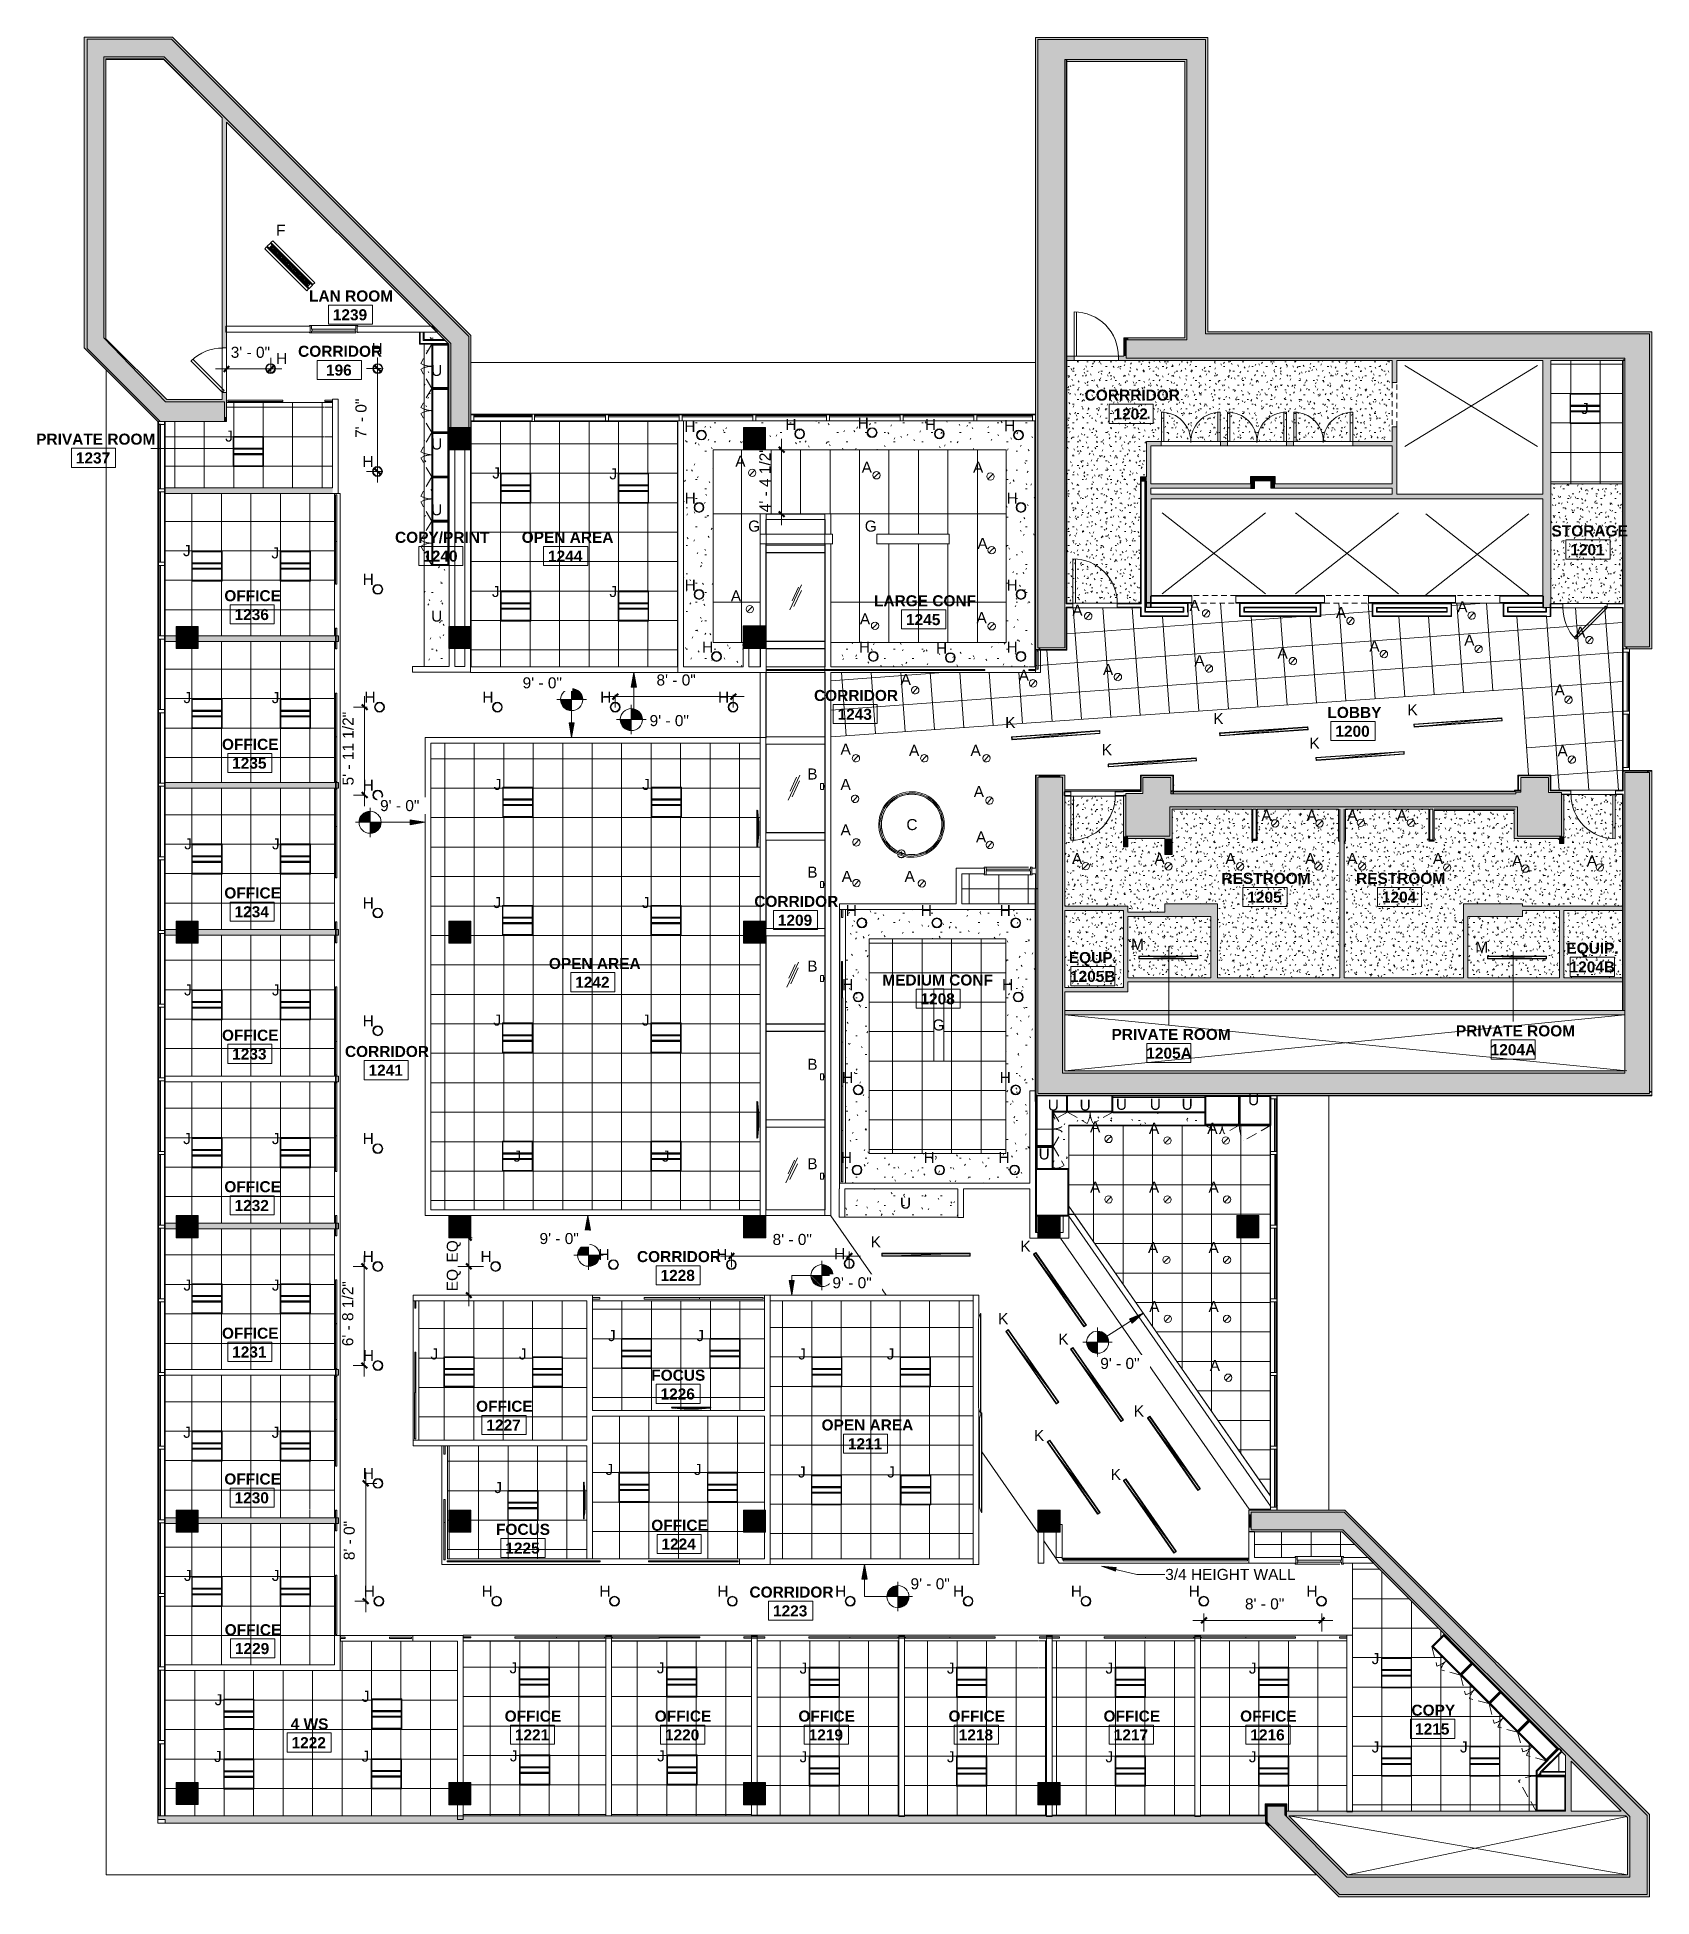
# Model space of a CAD drawing. Header units: inches. Extents: x -329 to 986, y -79 to 1436.
import ezdxf

# ---------------------------------------------------------------- set-up
doc = ezdxf.new("R2010")
doc.units = ezdxf.units.IN
doc.header["$LTSCALE"] = 48
doc.header["$MEASUREMENT"] = 0
for name, pattern in [('Dash', [0.25, 0.125, -0.125]), ('Hidden', [0.28125, 0.1875, -0.09375]), ('Overhead', [0.15625, 0.09375, -0.0625])]:
    doc.linetypes.add(name, pattern=pattern)
for name, color, linetype, lineweight in [('A-ANNO-DIMS', 8, 'Continuous', 9), ('A-ANNO-DIMS-96', 8, 'Continuous', 9), ('A-AREA-IDEN', 1, 'Continuous', 9), ('A-CLNG', 214, 'Continuous', 13), ('A-CLNG-PATT', 214, 'Continuous', 13), ('A-DETL', 8, 'Continuous', 9), ('A-DETL-GENF', 247, 'Continuous', 9), ('A-DETL-MEDM', 8, 'Continuous', 20), ('A-DETL-THIN', 8, 'Continuous', 9), ('A-DOOR', 8, 'Continuous', 13), ('A-GENM', 8, 'Continuous', 9), ('A-GLAZ-CURT', 8, 'Continuous', 9), ('A-GLAZ-CWMG', 8, 'Continuous', 9), ('A-WALL', 8, 'Continuous', 13), ('A-WALL-PATT', 8, 'Continuous', 13), ('E-LITE-EQPM', 4, 'Continuous', 9), ('E-LITE-EQPM-IDEN', 4, 'Continuous', 9), ('G-ANNO-DIMS', 8, 'Continuous', 9), ('G-ANNO-TEXT', 8, 'Continuous', 9), ('G-IMPT', 8, 'Continuous', 9), ('I-WALL', 8, 'Continuous', 13), ('Q-CASE', 8, 'Continuous', 9), ('Q-CASE-HDLN', 8, 'Dash', 9), ('Q-SPCQ', 8, 'Continuous', 9), ('S-COLS', 8, 'Continuous', 13)]:
    doc.layers.add(name, color=color, linetype=linetype, lineweight=lineweight)
doc.styles.add('Arial', font='arial.ttf', dxfattribs={"height": 9})
doc.styles.add('Swis721 Lt BT', font='swissl.ttf', dxfattribs={"height": 9})
doc.styles.add('Swis721 Lt BT_B', font='', dxfattribs={"height": 9})
doc.styles.get('Swis721 Lt BT_B').set_extended_font_data('Swis721 Lt BT', bold=True)
doc.dimstyles.new('OTJ_-_3_32__Linear__1_2__Tolerance', dxfattribs={"dimscale": 12, "dimtxt": 9.497835, "dimasz": 0.375, "dimexe": 0.75, "dimexo": 0.5, "dimgap": 0.5, "dimtad": 1, "dimdec": 1, "dimrnd": 0.5, "dimzin": 3, "dimdsep": 46, "dimlunit": 4, "dimtxsty": 'Swis721 Lt BT', "dimblk1": 'OBLIQUE', "dimblk2": 'OBLIQUE', "dimsah": 1, "dimcen": 0.09, "dimdle": 0.75, "dimazin": 0, "dimtfac": 1, "dimtdec": 4, "dimtix": 1, "dimtmove": 0, "dimatfit": 3, "dimfxl": 1, "dimtvp": 1, "dimfrac": 2, "dimtolj": 1, "dimtzin": 0, "dimarcsym": 2})
pattern_1 = [(0, (0, 0), (30.72, 7.68), [1.267, -21.773, 1.267, -21.773, -122.88]), (0, (0, 0), (30.72, 7.68), [-46.08, 1.267, -44.813, 1.267, -21.773, -53.76]), (0, (0, 0), (30.72, 7.68), [-115.2, 1.267, -14.093, 1.267, -37.133]), (120, (11.52, 3.84), (-22.011075, 22.7643), [1.267, -21.773, 1.267, -21.773, -122.88]), (120, (11.52, 3.84), (-22.011075, 22.7643), [-46.08, 1.267, -44.813, 1.267, -21.773, -53.76]), (120, (11.52, 3.84), (-22.011075, 22.7643), [-115.2, 1.267, -14.093, 1.267, -37.133]), (240, (15.36, 19.2), (-8.708925, -30.4443), [1.267, -21.773, 1.267, -21.773, -122.88]), (240, (15.36, 19.2), (-8.708925, -30.4443), [-46.08, 1.267, -44.813, 1.267, -21.773, -53.76]), (240, (15.36, 19.2), (-8.708925, -30.4443), [-115.2, 1.267, -14.093, 1.267, -37.133])]
pattern_2 = [(0, (0, 0), (15.36, 3.84), [1.267, -10.253, 1.267, -10.253, -61.44]), (0, (0, 0), (15.36, 3.84), [-23.04, 1.267, -21.773, 1.267, -10.253, -26.88]), (0, (0, 0), (15.36, 3.84), [-57.6, 1.267, -6.413, 1.267, -17.933]), (120, (5.76, 1.92), (-11.005538, 11.38215), [1.267, -10.253, 1.267, -10.253, -61.44]), (120, (5.76, 1.92), (-11.005538, 11.38215), [-23.04, 1.267, -21.773, 1.267, -10.253, -26.88]), (120, (5.76, 1.92), (-11.005538, 11.38215), [-57.6, 1.267, -6.413, 1.267, -17.933]), (240, (7.68, 9.6), (-4.354462, -15.22215), [1.267, -10.253, 1.267, -10.253, -61.44]), (240, (7.68, 9.6), (-4.354462, -15.22215), [-23.04, 1.267, -21.773, 1.267, -10.253, -26.88]), (240, (7.68, 9.6), (-4.354462, -15.22215), [-57.6, 1.267, -6.413, 1.267, -17.933])]

msp = doc.modelspace()

# ---------------------------------------------------------------- texts
at = {"layer": 'A-AREA-IDEN', "char_height": 9, "attachment_point": 1, "style": 'Swis721 Lt BT_B'}
for s, insert, width in [('LAN ROOM', (-107.36, 1229.27), 81.507), ('1239', (-88.03, 1213.95), 33.936), ('CORRIDOR', (-116.31, 1184.2), 81.204), ('196', (-93.6, 1168.88), 25.452), ('CORRRIDOR', (524.44, 1148.47), 91.506), ('1202', (547.89, 1133.15), 33.936), ('PRIVATE ROOM', (-329.68, 1112.62), 113.019), ('1237', (-297.35, 1097.3), 33.936), ('COPY/PRINT', (-37.37, 1032.64), 90.294), ('OPEN AREA', (65.81, 1032.64), 86.658), ('STORAGE', (904.69, 1037.89), 71.811), ('1240', (-14.41, 1017.33), 33.936), ('1244', (87.28, 1017.33), 33.936), ('1201', (920.03, 1022.57), 33.936), ('OFFICE', (-176.41, 985.07), 54.843), ('1236', (-168.08, 969.75), 33.936), ('LARGE CONF', (352.83, 980.93), 97.869), ('1245', (378.91, 965.61), 33.936), ('CORRIDOR', (303.94, 903.79), 81.204), ('1243', (323.14, 888.47), 33.936), ('LOBBY', (722.16, 889.95), 50.298), ('OFFICE', (-178.35, 863.98), 54.843), ('1200', (728.62, 874.63), 33.936), ('1235', (-170.02, 848.66), 33.936), ('OFFICE', (-176.41, 742.89), 54.843), ('RESTROOM', (635.82, 754.79), 85.749), ('RESTROOM', (745.47, 754.79), 85.749), ('1234', (-168.08, 727.57), 33.936), ('CORRIDOR', (255.27, 736.01), 81.204), ('1205', (656.91, 739.47), 33.936), ('1204', (766.56, 739.47), 33.936), ('1209', (274.47, 720.69), 33.936), ('EQUIP.', (916.82, 697.93), 51.207), ('OPEN AREA', (87.95, 685.42), 86.658), ('EQUP.', (511.49, 690.25), 47.268), ('1204B', (919.43, 682.61), 44.238), ('1242', (109.42, 670.1), 33.936), ('MEDIUM CONF', (359.58, 671.95), 109.989), ('1205B', (512.47, 674.93), 44.238), ('1208', (390.66, 656.63), 33.936), ('OFFICE', (-178.35, 626.98), 54.843), ('PRIVATE ROOM', (546.27, 627.66), 113.019), ('PRIVATE ROOM', (826.8, 630.54), 113.019), ('1233', (-170.02, 611.67), 33.936), ('CORRIDOR', (-78.14, 613.74), 81.204), ('1205A', (574.62, 612.34), 43.632), ('1204A', (855.14, 615.22), 43.632), ('1241', (-58.94, 598.42), 33.936), ('OFFICE', (-176.41, 503.58), 54.843), ('1232', (-168.08, 488.27), 33.936), ('CORRIDOR', (159.73, 446.63), 81.204), ('1228', (178.92, 431.31), 33.936), ('OFFICE', (-178.35, 384.22), 54.843), ('1231', (-170.02, 368.9), 33.936), ('FOCUS', (171.35, 350), 53.025), ('1226', (178.92, 334.68), 33.936), ('OFFICE', (28.71, 324.71), 54.843), ('1227', (37.05, 309.39), 33.936), ('OPEN AREA', (310.07, 309.45), 86.658), ('1211', (331.53, 294.13), 33.936), ('OFFICE', (-176.41, 265.44), 54.843), ('1230', (-168.08, 250.12), 33.936), ('OFFICE', (171.35, 227.75), 54.843), ('FOCUS', (44.9, 224.42), 53.025), ('1224', (179.68, 212.43), 33.936), ('1225', (52.48, 209.11), 33.936), ('CORRIDOR', (251.37, 173.28), 81.204), ('1223', (270.56, 157.96), 33.936), ('OFFICE', (-176.1, 142.61), 54.843), ('1229', (-167.77, 127.29), 33.936), ('COPY', (790.59, 77.07), 41.814), ('4 WS', (-122.33, 65.92), 36.36), ('OFFICE', (51.94, 72.26), 54.843), ('OFFICE', (174.18, 72.26), 54.843), ('OFFICE', (291.24, 72.26), 54.843), ('OFFICE', (413.49, 72.26), 54.843), ('OFFICE', (539.77, 72.26), 54.843), ('OFFICE', (651.06, 72.26), 54.843), ('1215', (793.55, 61.75), 33.936), ('1222', (-121.63, 50.6), 33.936), ('1221', (60.27, 56.95), 33.936), ('1220', (182.52, 56.95), 33.936), ('1219', (299.57, 56.95), 33.936), ('1218', (421.82, 56.95), 33.936), ('1217', (548.1, 56.95), 33.936), ('1216', (659.39, 56.95), 33.936)]:
    msp.add_mtext(s, dxfattribs=dict(at, insert=insert, width=width))
at = {"layer": 'E-LITE-EQPM-IDEN', "char_height": 9, "attachment_point": 1, "style": 'Arial'}
for s, insert, width in [('F', (-134.24, 1282.86), 9.393), ('H', (-56.46, 1186.46), 11.211), ('H', (-134.24, 1178.43), 11.211), ('J', (928.73, 1137.64), 7.878), ('H', (198.28, 1123.04), 11.211), ('H', (280.54, 1124.6), 11.211), ('H', (339.54, 1125.6), 11.211), ('H', (394.29, 1124.6), 11.211), ('H', (458.8, 1123.6), 11.211), ('J', (-175.69, 1115.11), 7.878), ('H', (-63.94, 1094.41), 11.211), ('A', (239.81, 1094.58), 10.302), ('J', (41.92, 1085.03), 7.878), ('J', (137.26, 1084.36), 7.878), ('A', (342.74, 1089.7), 10.302), ('A', (433.46, 1089.7), 10.302), ('H', (198.54, 1064.61), 11.211), ('H', (460.8, 1064.61), 11.211), ('G', (250.28, 1041.78), 12.12), ('G', (345.28, 1041.78), 12.12), ('J', (-210.08, 1021.8), 7.878), ('J', (-138.08, 1019.95), 7.878), ('A', (437.04, 1027.68), 10.302), ('H', (-63.69, 998.41), 11.211), ('J', (41.57, 988.52), 7.878), ('J', (137.26, 988.52), 7.878), ('H', (198.54, 993.74), 11.211), ('A', (236.18, 984.97), 10.302), ('H', (460.8, 993.74), 11.211), ('A', (514.34, 973.22), 10.302), ('A', (609.78, 977.12), 10.302), ('A', (729.04, 971.32), 10.302), ('A', (827.89, 976.05), 10.302), ('A', (341.27, 966.17), 10.302), ('A', (436.27, 967.18), 10.302), ('A', (923.91, 955.45), 10.302), ('H', (212.79, 943.23), 11.211), ('H', (340.54, 943.23), 11.211), ('H', (403.29, 942.23), 11.211), ('H', (460.8, 943.23), 11.211), ('A', (756.28, 943.98), 10.302), ('A', (833.56, 948.88), 10.302), ('A', (539.29, 924.87), 10.302), ('A', (613.77, 932.08), 10.302), ('A', (681.44, 938.32), 10.302), ('A', (374.5, 916.92), 10.302), ('A', (470.71, 920.22), 10.302), ('J', (-209.7, 902.07), 7.878), ('J', (-137.83, 902.07), 7.878), ('H', (-62.26, 902.41), 11.211), ('H', (33.74, 902.41), 11.211), ('H', (129.74, 902.41), 11.211), ('H', (225.74, 902.41), 11.211), ('A', (907.15, 908.27), 10.302), ('K', (459.69, 881.82), 10.302), ('K', (629.18, 884.92), 10.302), ('K', (787.33, 892.17), 10.302), ('K', (707.52, 864.94), 10.302), ('A', (325.51, 860.09), 10.302), ('A', (381.32, 859.09), 10.302), ('A', (431.41, 859.09), 10.302), ('K', (538.31, 859.62), 10.302), ('A', (909.53, 858.65), 10.302), ('B', (298.42, 839.83), 10.302), ('J', (43.02, 831.36), 7.878), ('J', (163.97, 831.36), 7.878), ('A', (325.51, 831.36), 10.302), ('A', (434.04, 825.5), 10.302), ('A', (668.38, 806.14), 10.302), ('A', (705.13, 806.14), 10.302), ('A', (738.19, 806.14), 10.302), ('A', (778.56, 806.14), 10.302), ('A', (325.51, 794.27), 10.302), ('C', (379.19, 798.6), 11.211), ('A', (435.82, 788.51), 10.302), ('J', (-209.07, 782.94), 7.878), ('J', (-137.58, 782.94), 7.878), ('B', (298.42, 759.83), 10.302), ('A', (514.03, 770.93), 10.302), ('A', (581.24, 770.93), 10.302), ('A', (639.05, 770.93), 10.302), ('A', (703.96, 770.93), 10.302), ('A', (738.19, 770.93), 10.302), ('A', (808.06, 770.93), 10.302), ('A', (872.51, 769.08), 10.302), ('A', (933.44, 769.08), 10.302), ('A', (326.51, 756.42), 10.302), ('A', (377.67, 756.42), 10.302), ('H', (-63.69, 734.73), 11.211), ('J', (42.76, 735.13), 7.878), ('J', (163.71, 735.13), 7.878), ('H', (329.81, 728.6), 11.211), ('H', (390.88, 728.6), 11.211), ('H', (455.13, 728.6), 11.211), ('M', (562.25, 701.04), 13.029), ('M', (842.58, 698.75), 13.029), ('B', (298.42, 683.31), 10.302), ('H', (326.81, 668.18), 11.211), ('H', (457.13, 668.18), 11.211), ('J', (-209.2, 663.91), 7.878), ('J', (-137.64, 663.91), 7.878), ('H', (-63.69, 638.73), 11.211), ('J', (42.76, 639.32), 7.878), ('J', (163.71, 639.32), 7.878), ('G', (400.55, 635.33), 12.12), ('B', (298.42, 603.31), 10.302), ('H', (326.81, 592.54), 11.211), ('H', (455.13, 592.54), 11.211), ('U', (549.83, 570.73), 11.211), ('U', (577.49, 570.73), 11.211), ('U', (603.37, 570.73), 11.211), ('U', (657.48, 574.48), 11.211), ('A', (528.77, 552.42), 10.302), ('A', (576.77, 551.14), 10.302), ('A', (624.27, 551.14), 10.302), ('J', (-209.96, 542.8), 7.878), ('J', (-137.7, 542.8), 7.878), ('H', (-63.69, 542.73), 11.211), ('J', (59.04, 528.49), 7.878), ('J', (179.99, 528.49), 7.878), ('B', (298.42, 522.31), 10.302), ('H', (325.81, 527.26), 11.211), ('H', (393.19, 527.26), 11.211), ('H', (454.17, 527.26), 11.211), ('A', (528.77, 503.14), 10.302), ('A', (576.77, 503.14), 10.302), ('A', (625.27, 503.14), 10.302), ('K', (350.07, 458.61), 10.302), ('K', (472.07, 455.07), 10.302), ('H', (-63.69, 446.73), 11.211), ('H', (32.31, 446.73), 11.211), ('H', (128.31, 448.24), 11.211), ('H', (224.31, 448.24), 11.211), ('H', (320.31, 449), 11.211), ('A', (575.96, 453.98), 10.302), ('A', (625.27, 453.98), 10.302), ('J', (-209.7, 423.42), 7.878), ('J', (-137.7, 423.42), 7.878), ('K', (453.81, 396.06), 10.302), ('A', (576.96, 405.91), 10.302), ('A', (625.27, 405.91), 10.302), ('J', (136.08, 382.26), 7.878), ('J', (208.08, 382.26), 7.878), ('K', (502.89, 379.47), 10.302), ('H', (-63.58, 366), 11.211), ('J', (-8.48, 367.33), 7.878), ('J', (63.52, 367.33), 7.878), ('J', (291.1, 367.33), 7.878), ('J', (363.1, 367.33), 7.878), ('A', (626.27, 357.91), 10.302), ('K', (564.34, 320.83), 10.302), ('J', (-209.87, 303.49), 7.878), ('J', (-137.83, 303.49), 7.878), ('K', (483.08, 300.94), 10.302), ('J', (134.08, 273.23), 7.878), ('J', (206.08, 273.23), 7.878), ('H', (-63.58, 270), 11.211), ('J', (43.52, 258.48), 7.878), ('J', (290.85, 271.14), 7.878), ('J', (363.6, 271.14), 7.878), ('K', (545.62, 269.18), 10.302), ('J', (-209.28, 186.9), 7.878), ('J', (-137.73, 186.9), 7.878), ('H', (-62.84, 174), 11.211), ('H', (33.16, 174), 11.211), ('H', (129.16, 174), 11.211), ('H', (225.16, 174), 11.211), ('H', (321.16, 174), 11.211), ('H', (513.16, 174), 11.211), ('H', (609.16, 174), 11.211), ('H', (705.07, 174), 11.211), ('J', (55.9, 111.61), 7.878), ('J', (175.9, 111.61), 7.878), ('J', (292.17, 111.36), 7.878), ('J', (412.17, 111.36), 7.878), ('J', (541.34, 111.36), 7.878), ('J', (658.15, 111.36), 7.878), ('J', (758.15, 119.11), 7.878), ('J', (-184.3, 85.61), 7.878), ('J', (-64.39, 88.39), 7.878), ('J', (758.15, 47.11), 7.878), ('J', (830.15, 47.11), 7.878), ('J', (-184.81, 39.39), 7.878), ('J', (-64.64, 39.64), 7.878), ('J', (56.15, 39.86), 7.878), ('J', (176.15, 39.86), 7.878), ('J', (292.17, 39.11), 7.878), ('J', (412.17, 39.11), 7.878), ('J', (541.34, 39.11), 7.878), ('J', (658.15, 39.11), 7.878)]:
    msp.add_mtext(s, dxfattribs=dict(at, insert=insert, width=width))
at = {"layer": 'G-ANNO-TEXT', "char_height": 9, "attachment_point": 1, "style": 'Swis721 Lt BT'}
for s, insert, width in [('U', (-7.92, 1168.62), 10.908), ('U', (-7.92, 1108.66), 10.908), ('U', (-7.92, 1055.09), 10.908), ('U', (-7.92, 968.49), 10.908), ('U', (494.31, 570.09), 10.908), ('U', (520.31, 570.09), 10.908), ('U', (486.88, 530.26), 10.908), ('U', (373.96, 490.26), 10.908), ('3/4 HEIGHT WALL', (590.03, 187.67), 123.018)]:
    msp.add_mtext(s, dxfattribs=dict(at, insert=insert, width=width))

# ---------------------------------------------------------------- blocks, each defined once
blk = doc.blocks.new('Concrete-Square-Column - 18 x 18-6977650-Level 12  RCP')
at = {"layer": 'S-COLS'}
blk.add_hatch(color=256, dxfattribs=at).paths.add_polyline_path([(9, -9), (9, 9), (-9, 9), (-9, -9), (-1.4, -9)], flags=0)
for p, q in [((-9, 9), (9, 9)), ((-9, -9), (-9, 9)), ((9, 9), (9, -9)), ((9, -9), (-9, -9))]:
    blk.add_line(p, q, dxfattribs=at)
blk = doc.blocks.new('Concrete-Square-Column - 18 x 18-8705067-Level 12  RCP')
at = {"layer": 'S-COLS'}
blk.add_hatch(color=256, dxfattribs=at).paths.add_polyline_path([(9, -9), (9, 9), (-8.9, 9), (-8.9, -9)], flags=0)
for p, q in [((-8.9, 9), (-7.2, 9)), ((7.3, 9), (9, 9)), ((9, 9), (9, -9)), ((9, -9), (-8.9, -9))]:
    blk.add_line(p, q, dxfattribs=at)
blk = doc.blocks.new('Concrete-Square-Column - 18 x 18-7990294-Level 12  RCP')
at = {"layer": 'S-COLS'}
blk.add_hatch(color=256, dxfattribs=at).paths.add_polyline_path([(-9, -9), (9, -9), (9, 9), (-9, 9)], flags=0)
for p, q in [((-9, 9), (9, 9)), ((-9, -9), (-9, 9)), ((9, 9), (9, -9)), ((9, -9), (-9, -9))]:
    blk.add_line(p, q, dxfattribs=at)
blk = doc.blocks.new('08 Type A - Single-Flush - 36_ x 84_-8326712-Level 12  RCP')
at = {"layer": 'A-DETL-GENF'}
for p, q in [((16, -1.9), (16, -37.8)), ((18, -1.9), (16, -1.9)), ((18, -1.9), (18, -37.9))]:
    blk.add_line(p, q, dxfattribs=at)
blk.add_arc((18, -1.9), 36, 179.2042, 270, dxfattribs=at)
blk = doc.blocks.new('08 Type A - Single-Flush - 36_ x 84_-8162634-Level 12  RCP')
at = {"layer": 'A-DETL-GENF'}
for p, q in [((16.6, -0.5), (-8.8, -25.9)), ((18, -1.9), (-7.5, -27.3)), ((18, -1.9), (16.6, -0.5))]:
    blk.add_line(p, q, dxfattribs=at)
blk.add_arc((18, -1.9), 36, 179.2042, 225, dxfattribs=at)
blk = doc.blocks.new('08 Type A - Single-Flush - 36_ x 84_-6977110-Level 12  RCP')
at = {"layer": 'A-DETL-GENF'}
for p, q in [((16, -1.9), (16, -37.8)), ((18, -1.9), (16, -1.9)), ((18, -1.9), (18, -37.9))]:
    blk.add_line(p, q, dxfattribs=at)
blk.add_arc((18, -1.9), 36, 179.2042, 270, dxfattribs=at)
blk = doc.blocks.new('08 Type A - Single-Flush - 36_ x 84_-6977111-Level 12  RCP')
at = {"layer": 'A-DETL-GENF'}
for p, q in [((16, -1.7), (16, -37.7)), ((18, -1.7), (16, -1.7)), ((18, -1.7), (18, -37.7))]:
    blk.add_line(p, q, dxfattribs=at)
blk.add_arc((18, -1.7), 36, 179.2042, 270, dxfattribs=at)
blk = doc.blocks.new('08 Type C - Double-Flush - 48_ x 84_-6977113-Level 12  RCP')
at = {"layer": 'A-DETL-GENF'}
for p, q in [((-24, -1.7), (-24, -25.7)), ((-24, -1.7), (-22, -1.7)), ((-22, -1.7), (-22, -25.7)), ((22, -1.7), (22, -25.7)), ((24, -1.7), (22, -1.7)), ((24, -1.7), (24, -25.7))]:
    blk.add_line(p, q, dxfattribs=at)
for centre, start, end in [((-24, -1.7), 270, 1.8281), ((24, -1.7), 179.3326, 270)]:
    blk.add_arc(centre, 24, start, end, dxfattribs=at)
blk = doc.blocks.new('Door-Opening - 36_ x 84_-6977114-Level 12  RCP')
at = {"layer": 'A-DETL-GENF', "linetype": 'Overhead'}
for p, q in [((17.7, 3), (-18.3, 3)), ((-18.3, -3), (17.7, -3))]:
    blk.add_line(p, q, dxfattribs=at)
at = {"layer": 'A-DETL-MEDM'}
for p, q in [((-18.3, 3), (-18.3, -3)), ((17.7, -3), (17.7, 3))]:
    blk.add_line(p, q, dxfattribs=at)
blk = doc.blocks.new('System Panel - Glazed - Offset-8466815-Level 12  RCP')
at = {"layer": 'A-GLAZ-CURT'}
for p, q in [((-24, 0.7), (-24, 1.7)), ((-24, 1.7), (24, 1.7)), ((24, 0.7), (-24, 0.7)), ((24, 1.7), (24, 0.7))]:
    blk.add_line(p, q, dxfattribs=at)
blk = doc.blocks.new('System Panel - Glazed - Offset-8466816-Level 12  RCP')
at = {"layer": 'A-GLAZ-CURT'}
for p, q in [((-21.7, 0.7), (-21.7, 1.7)), ((-21.7, 1.7), (21.7, 1.7)), ((21.7, 0.7), (-21.7, 0.7)), ((21.7, 1.7), (21.7, 0.7))]:
    blk.add_line(p, q, dxfattribs=at)
blk = doc.blocks.new('Rectangular Mullion - 2_5_ x 5_ rectangular-6977133-Level 12  RCP')
at = {"layer": 'A-GLAZ-CWMG'}
for p, q in [((963.1, 884.1), (963.1, 840.7)), ((968.1, 884.1), (968.1, 840.7))]:
    blk.add_line(p, q, dxfattribs=at)
blk = doc.blocks.new('Rectangular Mullion - 2_5_ x 5_ rectangular-6977134-Level 12  RCP')
at = {"layer": 'A-GLAZ-CWMG'}
for p, q in [((963.1, 934.7), (963.1, 886.6)), ((968.1, 934.7), (968.1, 886.6))]:
    blk.add_line(p, q, dxfattribs=at)
blk = doc.blocks.new('Rectangular Mullion - 2_5_ x 5_ rectangular-8466817-Level 12  RCP')
at = {"layer": 'A-GLAZ-CWMG'}
for p, q in [((0, 2.5), (-2.5, 2.5)), ((-2.5, 2.5), (-2.5, -2.5)), ((0, -2.5), (0, 2.5)), ((-2.5, -2.5), (0, -2.5))]:
    blk.add_line(p, q, dxfattribs=at)
blk = doc.blocks.new('Rectangular Mullion - 2_5_ x 5_ rectangular-8466818-Level 12  RCP')
at = {"layer": 'A-GLAZ-CWMG'}
for p, q in [((-2.5, 2.5), (0, 2.5)), ((-2.5, -2.5), (-2.5, 2.5)), ((0, 2.5), (0, -2.5)), ((0, -2.5), (-2.5, -2.5))]:
    blk.add_line(p, q, dxfattribs=at)
blk = doc.blocks.new('Rectangular Mullion - 2_5_ x 5_ rectangular-8466819-Level 12  RCP')
at = {"layer": 'A-GLAZ-CWMG'}
for p, q in [((1.25, 2.5), (-1.25, 2.5)), ((-1.25, 2.5), (-1.25, -2.5)), ((1.25, -2.5), (1.25, 2.5)), ((-1.25, -2.5), (1.25, -2.5))]:
    blk.add_line(p, q, dxfattribs=at)
blk = doc.blocks.new('System Panel - Glazed - Offset-8500633-Level 12  RCP')
at = {"layer": 'A-GLAZ-CURT'}
for p, q in [((-29.375, 0.75), (-29.375, 1.75)), ((-29.375, 1.75), (29.375, 1.75)), ((29.375, 0.75), (-29.375, 0.75)), ((29.375, 1.75), (29.375, 0.75))]:
    blk.add_line(p, q, dxfattribs=at)
blk = doc.blocks.new('System Panel - Glazed - Offset-8500634-Level 12  RCP')
at = {"layer": 'A-GLAZ-CURT'}
for p, q in [((-28.75, 0.75), (-28.75, 1.75)), ((-28.75, 1.75), (28.75, 1.75)), ((28.75, 0.75), (-28.75, 0.75)), ((28.75, 1.75), (28.75, 0.75))]:
    blk.add_line(p, q, dxfattribs=at)
blk = doc.blocks.new('System Panel - Glazed - Offset-8500635-Level 12  RCP')
at = {"layer": 'A-GLAZ-CURT'}
for p, q in [((-26.25, 0.75), (-26.25, 1.75)), ((-26.25, 1.75), (26.25, 1.75)), ((26.25, 0.75), (-26.25, 0.75)), ((26.25, 1.75), (26.25, 0.75))]:
    blk.add_line(p, q, dxfattribs=at)
blk = doc.blocks.new('Rectangular Mullion - 2_5_ x 5_ rectangular-6977163-Level 12  RCP')
at = {"layer": 'A-GLAZ-CWMG'}
for p, q in [((-230.1, -13.5), (-230.1, 45.3)), ((-225.1, -13.5), (-225.1, 45.3))]:
    blk.add_line(p, q, dxfattribs=at)
blk = doc.blocks.new('Rectangular Mullion - 2_5_ x 5_ rectangular-6977147-Level 12  RCP')
at = {"layer": 'A-GLAZ-CWMG'}
for p, q in [((-230.1, 47.8), (-230.1, 105.3)), ((-225.1, 47.8), (-225.1, 105.3))]:
    blk.add_line(p, q, dxfattribs=at)
blk = doc.blocks.new('Rectangular Mullion - 2_5_ x 5_ rectangular-8462473-Level 12  RCP')
at = {"layer": 'A-GLAZ-CWMG'}
for p, q in [((0, 2.5), (-2.5, 2.5)), ((-2.5, 2.5), (-2.5, -2.5)), ((-2.5, -2.5), (0, -2.5)), ((0, -2.5), (0, -1))]:
    blk.add_line(p, q, dxfattribs=at)
blk = doc.blocks.new('Rectangular Mullion - 2_5_ x 5_ rectangular-8463284-Level 12  RCP')
at = {"layer": 'A-GLAZ-CWMG'}
for p, q in [((1.25, 2.5), (-1.25, 2.5)), ((-1.25, 2.5), (-1.25, -2.5)), ((1.25, -2.5), (1.25, 2.5)), ((-1.25, -2.5), (1.25, -2.5))]:
    blk.add_line(p, q, dxfattribs=at)
blk = doc.blocks.new('Rectangular Mullion - 2_5_ x 5_ rectangular-6977166-Level 12  RCP')
at = {"layer": 'A-GLAZ-CWMG'}
for p, q in [((-230.1, 1067.8), (-230.1, 1120.1)), ((-225.1, 1067.8), (-225.1, 1120.1))]:
    blk.add_line(p, q, dxfattribs=at)
blk = doc.blocks.new('08 Type A - Single-Flush - 36_ x 84_-8162652-Level 12  RCP')
at = {"layer": 'A-DETL-GENF'}
for p, q in [((16.6, -0.3), (-8.8, -25.8)), ((18, -1.7), (-7.5, -27.2)), ((18, -1.7), (16.6, -0.3))]:
    blk.add_line(p, q, dxfattribs=at)
blk.add_arc((18, -1.7), 36, 179.2042, 225, dxfattribs=at)
blk = doc.blocks.new('Door-Opening - 36_ x 84_-6977167-Level 12  RCP')
at = {"layer": 'A-DETL-GENF', "linetype": 'Overhead'}
for p, q in [((17.7, 1.9), (-18.3, 1.9)), ((-18.3, -1.9), (17.7, -1.9))]:
    blk.add_line(p, q, dxfattribs=at)
at = {"layer": 'A-DETL-MEDM'}
for p, q in [((-18.3, 1.9), (-18.3, -1.9)), ((17.7, -1.9), (17.7, 1.9))]:
    blk.add_line(p, q, dxfattribs=at)
blk = doc.blocks.new('Door - Single - Solid Door-7092288-Level 12  RCP')
at = {"layer": 'A-DOOR'}
for p, q in [((-15.6, 2.4), (-15.6, 3.2)), ((-15.6, 3.2), (-14.1, 3.2)), ((-14.1, 3.2), (-14, 3.2)), ((-14.1, 3.2), (-14.1, 1.7)), ((-14.1, 1.7), (-13.6, 1.7)), ((-13.6, 0.2), (-14.1, 0.2)), ((-14.1, 0.2), (-14.1, -3)), ((-13.6, 1.7), (21.6, 1.7)), ((-13.6, 1.7), (-13.6, 0.2)), ((-13.6, 0.2), (21.6, 0.2)), ((-12.6, 3.2), (22.1, 3.2)), ((21.6, 0.2), (21.6, 1.7)), ((21.6, 1.7), (22.1, 1.7)), ((22.1, 0.2), (21.6, 0.2)), ((22.1, 1.7), (22.1, 3.2)), ((22.1, 3.2), (23.6, 3.2)), ((22.1, -3), (22.1, 0.2)), ((23.6, 3.2), (23.6, 2.4)), ((-15.6, -3), (-15.6, -2.2)), ((-14.1, -3), (-15.6, -3)), ((-14.1, -3), (22.1, -3)), ((23.6, -3), (22.1, -3)), ((23.6, -2.2), (23.6, -3))]:
    blk.add_line(p, q, dxfattribs=at)
blk = doc.blocks.new('Door - Single - Solid Door-8464396-Level 12  RCP')
at = {"layer": 'A-DOOR'}
for p, q in [((-14.1, 3), (-15.6, 3)), ((-15.6, 3), (-15.6, 2.2)), ((-14.1, 3), (22.1, 3)), ((-14.1, -0.2), (-14.1, 3)), ((22.1, 3), (22.1, -0.2)), ((23.6, 3), (22.1, 3)), ((23.6, 2.2), (23.6, 3)), ((-15.6, -2.4), (-15.6, -3.2)), ((-15.6, -3.2), (-14.1, -3.2)), ((-13.6, -0.2), (-14.1, -0.2)), ((-14.1, -1.7), (-13.6, -1.7)), ((-14.1, -3.2), (-14.1, -1.7)), ((-14.1, -3.2), (-14, -3.2)), ((-13.6, -0.2), (21.6, -0.2)), ((-13.6, -1.7), (-13.6, -0.2)), ((-13.6, -1.7), (21.6, -1.7)), ((-12.6, -3.2), (22.1, -3.2)), ((21.6, -0.2), (21.6, -1.7)), ((22.1, -0.2), (21.6, -0.2)), ((21.6, -1.7), (22.1, -1.7)), ((22.1, -1.7), (22.1, -3.2)), ((22.1, -3.2), (23.6, -3.2)), ((23.6, -3.2), (23.6, -2.4))]:
    blk.add_line(p, q, dxfattribs=at)
blk = doc.blocks.new('Door - Single - Solid Door-8691377-Level 12  RCP')
at = {"layer": 'A-DOOR'}
for p, q in [((-15.6, 2.4), (-15.6, 3.2)), ((-14.1, 3.2), (-14.1, 1.7)), ((-14.1, 1.7), (-13.6, 1.7)), ((-13.6, 0.2), (-14.1, 0.2)), ((-14.1, 0.2), (-14.1, -3)), ((-14, 3.2), (22.1, 3.2)), ((-13.6, 1.7), (21.6, 1.7)), ((-13.6, 1.7), (-13.6, 0.2)), ((-13.6, 0.2), (21.6, 0.2)), ((21.6, 0.2), (21.6, 1.7)), ((21.6, 1.7), (22.1, 1.7)), ((22.1, 0.2), (21.6, 0.2)), ((22.1, 1.7), (22.1, 3.2)), ((22.1, 3.2), (23.6, 3.2)), ((22.1, -3), (22.1, 0.2)), ((23.6, 3.2), (23.6, 2.4)), ((-15.6, -3), (-15.6, -2.2)), ((-14.1, -3), (-15.6, -3)), ((-14.1, -3), (22.1, -3)), ((23.6, -3), (22.1, -3)), ((23.6, -2.2), (23.6, -3))]:
    blk.add_line(p, q, dxfattribs=at)
blk = doc.blocks.new('System Panel - Glazed - Offset-8568569-Level 12  RCP')
at = {"layer": 'A-GLAZ-CURT'}
for p, q in [((-22.625, -1.75), (-22.625, -0.75)), ((-22.625, -0.75), (22.625, -0.75)), ((22.625, -1.75), (-22.625, -1.75)), ((22.625, -0.75), (22.625, -1.75))]:
    blk.add_line(p, q, dxfattribs=at)
blk = doc.blocks.new('System Panel - Glazed - Offset-8568570-Level 12  RCP')
at = {"layer": 'A-GLAZ-CURT'}
for p, q in [((-28.8, -1.8), (-28.8, -0.8)), ((-28.8, -0.8), (28.8, -0.8)), ((28.8, -1.8), (-28.8, -1.8)), ((28.8, -0.8), (28.8, -1.8))]:
    blk.add_line(p, q, dxfattribs=at)
blk = doc.blocks.new('System Panel - Glazed - Offset-8568571-Level 12  RCP')
at = {"layer": 'A-GLAZ-CURT'}
for p, q in [((-28.875, -1.75), (-28.875, -0.75)), ((-28.875, -0.75), (28.875, -0.75)), ((28.875, -1.75), (-28.875, -1.75)), ((28.875, -0.75), (28.875, -1.75))]:
    blk.add_line(p, q, dxfattribs=at)
blk = doc.blocks.new('System Panel - Glazed - Offset-8568572-Level 12  RCP')
at = {"layer": 'A-GLAZ-CURT'}
for p, q in [((-23.8, -1.7), (-23.8, -0.7)), ((-23.8, -0.7), (23.8, -0.7)), ((23.8, -1.7), (-23.8, -1.7)), ((23.8, -0.7), (23.8, -1.7))]:
    blk.add_line(p, q, dxfattribs=at)
blk = doc.blocks.new('Rectangular Mullion - 2_5_ x 5_ rectangular-6977119-Level 12  RCP')
at = {"layer": 'A-GLAZ-CWMG'}
for p, q in [((74.4, 1128), (26.9, 1128)), ((74.4, 1123), (26.9, 1123))]:
    blk.add_line(p, q, dxfattribs=at)
blk = doc.blocks.new('Rectangular Mullion - 2_5_ x 5_ rectangular-6977120-Level 12  RCP')
at = {"layer": 'A-GLAZ-CWMG'}
for p, q in [((481.9, 1128), (436.6, 1128)), ((481.9, 1123), (436.6, 1123))]:
    blk.add_line(p, q, dxfattribs=at)
blk = doc.blocks.new('Rectangular Mullion - 2_5_ x 5_ rectangular-6977121-Level 12  RCP')
at = {"layer": 'A-GLAZ-CWMG'}
for p, q in [((434.1, 1128), (376.6, 1128)), ((434.1, 1123), (376.6, 1123))]:
    blk.add_line(p, q, dxfattribs=at)
blk = doc.blocks.new('Rectangular Mullion - 2_5_ x 5_ rectangular-V1-Level 12  RCP')
at = {"layer": 'A-GLAZ-CWMG'}
for p, q in [((254.1, 1128), (196.6, 1128)), ((254.1, 1123), (197.7, 1123))]:
    blk.add_line(p, q, dxfattribs=at)
blk = doc.blocks.new('Rectangular Mullion - 2_5_ x 5_ rectangular-V2-Level 12  RCP')
at = {"layer": 'A-GLAZ-CWMG'}
for p, q in [((194.1, 1128), (136.6, 1128)), ((193.1, 1123), (136.6, 1123))]:
    blk.add_line(p, q, dxfattribs=at)
blk = doc.blocks.new('Rectangular Mullion - 2_5_ x 5_ rectangular-6977122-Level 12  RCP')
at = {"layer": 'A-GLAZ-CWMG'}
for p, q in [((134.1, 1128), (76.4, 1128)), ((134.1, 1123), (76.4, 1123))]:
    blk.add_line(p, q, dxfattribs=at)
blk = doc.blocks.new('Rectangular Mullion - 2_5_ x 5_ rectangular-8568573-Level 12  RCP')
at = {"layer": 'A-GLAZ-CWMG'}
for p, q in [((0, 2.5), (-2.5, 2.5)), ((-2.5, 2.5), (-2.5, -2.5)), ((0, -2.5), (0, 2.5)), ((-2.5, -2.5), (0, -2.5))]:
    blk.add_line(p, q, dxfattribs=at)
blk = doc.blocks.new('Rectangular Mullion - 2_5_ x 5_ rectangular-8568574-Level 12  RCP')
at = {"layer": 'A-GLAZ-CWMG'}
for p, q in [((-2.5, 2.5), (0, 2.5)), ((-2.5, -2.5), (-2.5, 2.5)), ((0, 2.5), (0, -2.5)), ((0, -2.5), (-2.5, -2.5))]:
    blk.add_line(p, q, dxfattribs=at)
blk = doc.blocks.new('Rectangular Mullion - 2_5_ x 5_ rectangular-8568567-Level 12  RCP')
at = {"layer": 'A-GLAZ-CWMG'}
for p, q in [((1.25, 2.5), (-1.25, 2.5)), ((-1.25, 2.5), (-1.25, -2.5)), ((1.25, -2.5), (1.25, 2.5)), ((-1.25, -2.5), (1.25, -2.5))]:
    blk.add_line(p, q, dxfattribs=at)
blk = doc.blocks.new('Rectangular Mullion - 2_ x 6_ rectangular-8568568-Level 12  RCP')
at = {"layer": 'A-GLAZ-CWMG'}
for p, q in [((1, 3), (-1, 3)), ((-1, 3), (-1, -3)), ((1, -3), (1, 3)), ((-1, -3), (1, -3))]:
    blk.add_line(p, q, dxfattribs=at)
blk = doc.blocks.new('08 Type A - Single-Flush - 36_ x 84_-8459059-Level 12  RCP')
at = {"layer": 'A-DETL-GENF'}
for p, q in [((16, 2), (16, 37.9)), ((18, 2), (18, 38)), ((18, 2), (16, 2))]:
    blk.add_line(p, q, dxfattribs=at)
blk.add_arc((18, 2), 36, 90, 180.7958, dxfattribs=at)
blk = doc.blocks.new('L-Recessed-Axis-Plano - 2 X 2-4550865-Level 12  RCP')
at = {"layer": 'E-LITE-EQPM'}
for p, q in [((11.9, 11.9), (-11.9, 11.9)), ((-11.9, 11.9), (-11.9, -11.9)), ((-11.9, -11.6), (-11.9, 11.6)), ((-11.9, 11.6), (11.9, 11.6)), ((-11.9, 2.7), (11.9, 2.7)), ((11.9, 2.5), (-11.9, 2.5)), ((-11.9, 2.3), (11.9, 2.3)), ((-11.9, 2.2), (11.9, 2.2)), ((-11.9, 1.8), (11.9, 1.8)), ((11.9, -11.9), (11.9, 11.9)), ((11.9, 11.6), (11.9, -11.6)), ((-11.9, -1.8), (11.9, -1.8)), ((-11.9, -2.2), (11.9, -2.2)), ((-11.9, -2.3), (11.9, -2.3)), ((-11.9, -2.5), (11.9, -2.5)), ((-11.9, -2.7), (11.9, -2.7)), ((11.9, -11.6), (-11.9, -11.6)), ((-11.9, -11.9), (11.9, -11.9))]:
    blk.add_line(p, q, dxfattribs=at)
blk = doc.blocks.new('EUREKA LIGHTING_4800-54 CYCLE-ANTE - 272ASA30AAA_sat-8605969-Level 12  RCP')
at = {"layer": 'G-IMPT'}
for p, q in [((17.9, 28.5), (18.2, 28.8)), ((18.3, 28.1), (17.9, 28.5)), ((17.9, 28.5), (17.9, 28.4)), ((17.9, 28.4), (18.3, 28.1)), ((18.2, 28.8), (18.6, 29.2)), ((18.6, 28.4), (18.2, 28.8)), ((18.3, 28.1), (18.6, 28.4)), ((18.3, 28.1), (18.3, 28.1)), ((18.6, 28.4), (18.9, 28.9))]:
    blk.add_line(p, q, dxfattribs=at)
blk = doc.blocks.new('EUREKA LIGHTING_4800-54 CYCLE-ANTE - 272ASA30AAA_sat-8605968-Level 12  RCP')
at = {"layer": 'G-IMPT'}
for p, q in [((-22.4, 14.3), (-23.2, 14.5)), ((-22.3, 14.8), (-23.1, 15)), ((-22.3, 14.8), (-22.4, 14.3)), ((-22.2, 14.2), (-22.4, 14.3)), ((-22.1, 14.7), (-22.3, 14.8)), ((-22, 14.2), (-22.2, 14.2)), ((-21.9, 14.7), (-22.1, 14.7)), ((-21.9, 14.7), (-22, 14.2)), ((-22, 14.2), (-21.9, 14.7)), ((-22, 14.2), (-22, 14.2)), ((-21.9, 14.7), (-21.9, 14.7))]:
    blk.add_line(p, q, dxfattribs=at)
blk = doc.blocks.new('EUREKA LIGHTING_4800-54 CYCLE-ANTE - 272ASA30AAA_sat-8605967-Level 12  RCP')
at = {"layer": 'G-IMPT'}
for p, q in [((10, -13.5), (10, -13.5)), ((10, -13.5), (10.1, -13.5)), ((10.2, -13.5), (10, -13.5)), ((10, -13.7), (10, -13.9)), ((10, -13.9), (10.5, -13.9)), ((10, -13.9), (10, -14.7)), ((10.4, -13.5), (10.5, -13.5)), ((10.5, -13.5), (10.5, -13.5)), ((10.5, -13.5), (10.5, -13.9)), ((10.5, -13.9), (10.5, -14.5))]:
    blk.add_line(p, q, dxfattribs=at)
blk = doc.blocks.new('EUREKA LIGHTING_4800-54 CYCLE-ANTE - STRAIN RELIEF_CANOPY_SAT-8605966-Level 12  RCP')
at = {"layer": 'G-IMPT'}
for radius, start, end in [(0.248, 300.5485, 59.5228), (0.236, 302.1312, 57.9619), (0.248, 300.8407, 59.291)]:
    blk.add_arc((10.4, -14.2), radius, start, end, dxfattribs=at)
blk = doc.blocks.new('EUREKA LIGHTING_4800-54 CYCLE-ANTE - STRAIN RELIEF_1_SAT-8605965-Level 12  RCP')
at = {"layer": 'G-IMPT'}
for radius, start, end in [(0.354, 132.6449, 162.5511), (0.343, 132.5689, 159.8882), (0.343, 270, 317.1287), (0.354, 270, 317.0527), (0.248, 298.3411, 319.7872), (0.248, 289.1946, 320.1152), (0.236, 298.2592, 319.9246)]:
    blk.add_arc((18.8, 29), radius, start, end, dxfattribs=at)
blk = doc.blocks.new('EUREKA LIGHTING_4800-54 CYCLE-ANTE - STRAIN RELIEF_1_SAT-V3-Level 12  RCP')
at = {"layer": 'G-IMPT'}
for radius, start, end in [(0.354, 210, 270), (0.343, 210, 270), (0.354, 90, 109.279), (0.354, 90, 109.279), (0.343, 90, 106.9879), (0.354, 245.2277, 270), (0.343, 50.3734, 90), (0.354, 45.029, 90), (0.354, 65.2277, 90), (0.343, 270, 296.0301), (0.354, 270, 298.0199), (0.354, 270, 294.7723)]:
    blk.add_arc((-22.9, 14.6), radius, start, end, dxfattribs=at)
blk = doc.blocks.new('EUREKA LIGHTING_4800-54 CYCLE-ANTE - CANOPY CYCLE_SAT-8605962-Level 12  RCP')
at = {"layer": 'G-IMPT'}
for centre, radius, start, end in [((10.3, -14.3), 3.13, 90, 180), ((10.3, -14.3), 3.17, 176.5042, 180), ((10.3, -14.3), 3.15, 175.3702, 180), ((10.3, -14.3), 3.15, 175.3702, 180), ((10.3, -14.3), 3.16, 177.7616, 180), ((10.3, -14.3), 3.15, 182.0171, 184.6298), ((10.3, -14.3), 3.15, 182.0171, 184.6298), ((10.3, -14.3), 3.17, 182.1194, 183.4958), ((10.3, -14.3), 3.13, 181.9177, 200.0685), ((10.3, -14.3), 3.17, 188.3769, 189.6012), ((10.3, -14.3), 3.17, 153.157, 161.5029), ((10.3, -14.3), 3.15, 153.9333, 162.3257), ((10.3, -14.3), 3.15, 153.9333, 162.3257), ((10.3, -14.3), 3.16, 155.2616, 157.2033), ((10.3, -14.3), 3.16, 158.1365, 159.7384), ((10.3, -14.3), 3.17, 130.7722, 138.876), ((10.3, -14.3), 3.13, 219.8473, 359.2384), ((10.3, -14.3), 3.16, 133.791, 137.2384), ((10.3, -14.3), 3.15, 131.4901, 138.3365), ((10.3, -14.3), 3.15, 131.4901, 138.3365), ((10.3, -14.3), 3.17, 108.3451, 116.5079), ((10.3, -14.3), 3.16, 110.8404, 114.2756), ((10.3, -14.3), 3.15, 109.026, 115.9015), ((10.3, -14.3), 3.15, 109.026, 109.9132), ((10.3, -14.3), 3.17, 90, 94.062), ((10.3, -14.3), 3.16, 90, 93.4496), ((10.3, -14.3), 3.15, 90, 92.6187), ((10.3, -13.6), 0.203, 90, 132.9164), ((10.3, -14.3), 3.13, 38.0212, 90), ((10.3, -14.3), 3.17, 85.8561, 90), ((10.3, -14.3), 3.15, 86.5315, 90), ((10.3, -14.3), 3.16, 86.5504, 90), ((10.3, -13.6), 0.203, 70.4007, 90), ((10.3, -13.6), 0.203, 335.525, 24.475), ((10.3, -14.3), 0.25, 310.9582, 350.5155), ((10.3, -14.3), 3.17, 63.5331, 71.6543), ((10.3, -14.3), 3.15, 64.1187, 70.9737), ((10.3, -14.3), 3.15, 70.0868, 70.9737), ((10.3, -14.3), 3.16, 65.7244, 69.1596), ((10.3, -14.3), 3.17, 41.1375, 49.2447), ((10.3, -14.3), 3.15, 41.6701, 48.5182), ((10.3, -14.3), 3.15, 41.6701, 48.5182), ((10.3, -14.3), 3.16, 42.7616, 46.209), ((10.3, -14.3), 3.13, 18.4336, 37.0528), ((10.3, -14.3), 3.17, 18.5531, 26.8323), ((10.3, -14.3), 3.15, 18.4925, 26.0614), ((10.3, -14.3), 3.16, 22.7967, 24.7384), ((10.3, -14.3), 3.16, 20.2616, 21.8635), ((10.3, -14.3), 3.17, 356.5042, 359.7265), ((10.3, -14.3), 3.15, 355.3702, 359.4789), ((10.3, -14.3), 3.15, 355.3702, 359.4789), ((10.3, -14.3), 3.16, 357.7616, 359.6046), ((10.3, -14.3), 3.15, 197.6624, 200.0007), ((10.3, -14.3), 3.17, 198.473, 199.9309), ((10.3, -14.3), 3.17, 221.1375, 229.2447), ((10.3, -14.3), 3.15, 221.6701, 228.5182), ((10.3, -14.3), 3.15, 221.6701, 228.5182), ((10.3, -14.3), 3.16, 222.7616, 226.209), ((10.3, -14.3), 3.17, 243.5331, 251.6543), ((10.3, -14.3), 3.15, 244.1187, 250.9737), ((10.3, -14.3), 3.16, 245.7244, 249.1596), ((10.3, -14.3), 3.15, 250.0868, 250.9737), ((10.3, -14.3), 3.15, 266.5315, 270), ((10.3, -14.3), 3.16, 266.5504, 270), ((10.3, -14.3), 3.17, 265.8561, 270), ((10.3, -14.3), 3.15, 270, 273.4282), ((10.3, -14.3), 3.17, 270, 274.062), ((10.3, -14.3), 3.16, 270, 273.4496), ((10.3, -14.3), 3.17, 288.3451, 296.5079), ((10.3, -14.3), 3.15, 289.026, 295.9015), ((10.3, -14.3), 3.15, 289.026, 289.9132), ((10.3, -14.3), 3.16, 290.8404, 294.2756), ((10.3, -14.3), 3.15, 311.4901, 318.3365), ((10.3, -14.3), 3.15, 311.4901, 318.3365), ((10.3, -14.3), 3.17, 310.7722, 318.876), ((10.3, -14.3), 3.16, 313.791, 317.2384), ((10.3, -14.3), 3.15, 333.9333, 342.3257), ((10.3, -14.3), 3.15, 333.9333, 342.3257), ((10.3, -14.3), 3.17, 333.157, 341.5029), ((10.3, -14.3), 3.16, 335.2616, 337.2033), ((10.3, -14.3), 3.16, 338.1365, 339.7384)]:
    blk.add_arc(centre, radius, start, end, dxfattribs=at)
blk = doc.blocks.new('EUREKA LIGHTING_4800-54 CYCLE-ANTE - 4800-54-64W-RED-8142473-Level 12  RCP')
at = {"layer": 'E-LITE-EQPM', "flags": 128}
for points in [[(10.2, -12.9), (10.2, -13), (10.2, -13), (10.2, -13.1), (10.2, -13.1), (10.2, -13.2), (10.2, -13.2), (10.2, -13.2), (10.2, -13.3), (10.2, -13.3), (10.2, -13.3), (10.2, -13.3), (10.2, -13.3), (10.2, -13.3), (10.2, -13.2), (10.2, -13.3), (10.2, -13.3), (10.2, -13.3), (10.2, -13.3), (10.2, -13.4), (10.2, -13.4), (10.2, -13.4), (10.2, -13.5)], [(10.3, -13.1), (10.2, -13.1), (10.2, -13.1), (10.2, -13.2), (10.2, -13.2), (10.2, -13.2), (10.2, -13.2), (10.2, -13.2), (10.2, -13.2)], [(10.2, -13.3), (10.2, -13.3), (10.2, -13.3), (10.2, -13.3), (10.2, -13.3), (10.2, -13.4), (10.2, -13.4), (10.2, -13.4), (10.2, -13.4), (10.3, -13.4)], [(10.3, -12.9), (10.3, -13), (10.3, -13), (10.3, -13.1), (10.3, -13.1), (10.3, -13.2), (10.3, -13.2), (10.3, -13.2), (10.3, -13.3), (10.3, -13.3), (10.3, -13.3), (10.3, -13.3), (10.3, -13.3), (10.3, -13.3), (10.3, -13.2), (10.3, -13.3), (10.3, -13.3), (10.3, -13.3), (10.3, -13.3), (10.3, -13.4), (10.3, -13.4)], [(10.3, -13.2), (10.3, -13.2), (10.3, -13.2), (10.3, -13.2), (10.3, -13.2), (10.3, -13.2), (10.3, -13.2), (10.3, -13.1), (10.3, -13.1), (10.3, -13.1)], [(10.3, -13.4), (10.3, -13.4), (10.3, -13.4), (10.3, -13.4), (10.3, -13.4), (10.3, -13.3), (10.3, -13.3), (10.3, -13.3), (10.3, -13.3)]]:
    blk.add_lwpolyline(points, dxfattribs=at)
at = {"layer": 'E-LITE-EQPM'}
for centre, radius, start, end in [((2, 9.6), 26.7, 18.5568, 198.5568), ((2, 9.6), 25.7, 18.5568, 198.5568), ((1.9, 9.6), 24.7, 360, 180), ((1.9, 9.6), 24.6, 0, 180), ((2, 9.6), 26.7, 198.5568, 18.5568), ((2, 9.6), 25.7, 198.5568, 18.5568), ((1.9, 9.6), 24.6, 180, 0), ((1.9, 9.6), 24.7, 180, 360)]:
    blk.add_arc(centre, radius, start, end, dxfattribs=at)
for start_param, end_param in [(4.712389, 7.853982), (1.570796, 4.712389)]:
    blk.add_ellipse((10.3, -12.9), major_axis=(-0.0984, 0), ratio=0.999404, start_param=start_param, end_param=end_param, dxfattribs=at)
for name in ['EUREKA LIGHTING_4800-54 CYCLE-ANTE - 272ASA30AAA_sat-8605969-Level 12  RCP', 'EUREKA LIGHTING_4800-54 CYCLE-ANTE - STRAIN RELIEF_1_SAT-8605965-Level 12  RCP', 'EUREKA LIGHTING_4800-54 CYCLE-ANTE - 272ASA30AAA_sat-8605968-Level 12  RCP', 'EUREKA LIGHTING_4800-54 CYCLE-ANTE - STRAIN RELIEF_1_SAT-V3-Level 12  RCP', 'EUREKA LIGHTING_4800-54 CYCLE-ANTE - CANOPY CYCLE_SAT-8605962-Level 12  RCP', 'EUREKA LIGHTING_4800-54 CYCLE-ANTE - 272ASA30AAA_sat-8605967-Level 12  RCP', 'EUREKA LIGHTING_4800-54 CYCLE-ANTE - STRAIN RELIEF_CANOPY_SAT-8605966-Level 12  RCP']:
    blk.add_blockref(name, (0, 0))
blk = doc.blocks.new('L-Recessed Circular - Downlight - 6_-8160810-Level 12  RCP')
at = {"layer": 'E-LITE-EQPM'}
for q in [(-2.1, -2.1), (2.1, 2.1)]:
    blk.add_line((0, 0), q, dxfattribs=at)
for start, end in [(360, 180), (180, 360)]:
    blk.add_arc((0, 0), 3, start, end, dxfattribs=at)
blk = doc.blocks.new('Recessed_Cooper_NeoRay_Straight_Narrow_22DR1 - Recessed_Cooper_NeoRay_Straight_Narrow_22DR-8140042-Level 12  RCP')
at = {"layer": 'E-LITE-EQPM'}
for p, q in [((1.2, 24), (-1.2, -24)), ((-1.2, -24), (-1.2, 24)), ((-1.2, 24), (1.2, 24)), ((-1.2, 23.7), (-0.8, 23.7)), ((-1.2, 23.7), (-1.2, -23.8)), ((-0.8, 23.7), (0.8, 23.7)), ((-0.8, 23.7), (-0.8, -23.8)), ((-0.8, -23.8), (-0.8, 23.7)), ((0.8, -23.8), (0.8, 23.7)), ((0.8, 23.7), (1.2, 23.7)), ((0.8, 23.7), (0.8, -23.8)), ((1.2, 24), (1.2, -24)), ((1.2, 23.7), (1.2, -23.8)), ((-0.8, -23.8), (-1.2, -23.8)), ((1.2, -24), (-1.2, -24)), ((0.8, -23.8), (-0.8, -23.8)), ((1.2, -23.8), (0.8, -23.8))]:
    blk.add_line(p, q, dxfattribs=at)
blk = doc.blocks.new('L-Recessed Circular - Downlight - 6_-8487022-Level 12  RCP')
at = {"layer": 'E-LITE-EQPM'}
for q in [(-2.1, -2.1), (2.1, 2.1)]:
    blk.add_line((0, 0), q, dxfattribs=at)
for start, end in [(360, 180), (180, 360)]:
    blk.add_arc((0, 0), 3, start, end, dxfattribs=at)
blk = doc.blocks.new('Samsung_6_series_smartTV__Television__TV_13081 - 32_ ES6305U-8276933-Level 12  RCP')
at = {"layer": 'Q-SPCQ'}
for p, q in [((-9.9, 5), (-10.1, 4.7)), ((-10.1, 4.7), (-9.7, 4.3)), ((19.9, 4.7), (-10.1, 4.7)), ((-9.9, 5), (19.7, 5)), ((19.6, 4.3), (-9.7, 4.3)), ((0.1, 3.5), (-8.5, 4.3)), ((-7.7, 4.3), (-6.6, 4.1)), ((-5.5, 4), (0.1, 3.5)), ((0.1, 3.5), (0.5, 3.5)), ((0.5, 3.5), (1.8, 3.5)), ((8, 4.1), (1.8, 4.1)), ((1.8, 4.1), (1.8, 3.5)), ((1.8, 3.5), (8, 3.5)), ((8, 3.5), (8, 4.1)), ((8, 3.5), (9.4, 3.5)), ((9.4, 3.5), (9.8, 3.5)), ((18.3, 4.3), (9.8, 3.5)), ((10.9, 3.6), (12, 3.7)), ((16.5, 4.1), (18.3, 4.3)), ((19.9, 4.7), (19.6, 4.3)), ((19.7, 5), (19.9, 4.7))]:
    blk.add_line(p, q, dxfattribs=at)
at = {"layer": 'Q-SPCQ', "flags": 128}
for points in [[(0.7, 3.9), (0.7, 3.9), (0.6, 4), (0.6, 4), (0.6, 4), (0.6, 4), (0.5, 4), (0.5, 4), (0.5, 4), (0.4, 4), (0.4, 4), (0.4, 4), (0.4, 4), (0.3, 3.9), (0.3, 3.9)], [(0.3, 3.9), (0.3, 3.9), (0.4, 3.8), (0.4, 3.8), (0.4, 3.8), (0.4, 3.7), (0.5, 3.7), (0.5, 3.7), (0.5, 3.7), (0.6, 3.7), (0.6, 3.8), (0.6, 3.8), (0.6, 3.8), (0.7, 3.9), (0.7, 3.9)], [(1.1, 3.9), (1.1, 3.9), (1.1, 4), (1.1, 4), (1.1, 4), (1, 4), (1, 4), (1, 4), (0.9, 4), (0.9, 4), (0.9, 4), (0.9, 4), (0.8, 4), (0.8, 3.9), (0.8, 3.9)], [(0.8, 3.9), (0.8, 3.9), (0.8, 3.8), (0.9, 3.8), (0.9, 3.8), (0.9, 3.7), (0.9, 3.7), (1, 3.7), (1, 3.7), (1, 3.7), (1.1, 3.8), (1.1, 3.8), (1.1, 3.8), (1.1, 3.9), (1.1, 3.9)], [(1.6, 3.9), (1.6, 3.9), (1.6, 4), (1.6, 4), (1.5, 4), (1.5, 4), (1.5, 4), (1.5, 4), (1.4, 4), (1.4, 4), (1.4, 4), (1.3, 4), (1.3, 4), (1.3, 3.9), (1.3, 3.9)], [(1.3, 3.9), (1.3, 3.9), (1.3, 3.8), (1.3, 3.8), (1.4, 3.8), (1.4, 3.7), (1.4, 3.7), (1.5, 3.7), (1.5, 3.7), (1.5, 3.7), (1.5, 3.8), (1.6, 3.8), (1.6, 3.8), (1.6, 3.9), (1.6, 3.9)]]:
    blk.add_lwpolyline(points, dxfattribs=at)
at = {"layer": 'Q-SPCQ'}
for centre, start, end in [((0.5, 3.9), 0, 180), ((0.5, 3.9), 180, 0), ((1, 3.9), 0, 180), ((1, 3.9), 180, 0), ((1.5, 3.9), 0, 180), ((1.5, 3.9), 180, 0)]:
    blk.add_arc(centre, 0.157, start, end, dxfattribs=at)
blk = doc.blocks.new('Samsung_6_series_smartTV__Television__TV_13081 - 32_ ES6305U-V4-Level 12  RCP')
at = {"layer": 'Q-SPCQ'}
for p, q in [((-9.9, 5), (-10.1, 4.7)), ((-10.1, 4.7), (-9.7, 4.3)), ((19.9, 4.7), (-10.1, 4.7)), ((-9.9, 5), (19.7, 5)), ((19.6, 4.3), (-9.7, 4.3)), ((0.1, 3.5), (-8.5, 4.3)), ((-7.7, 4.3), (-6.6, 4.1)), ((-5.5, 4), (0.1, 3.5)), ((0.1, 3.5), (0.5, 3.5)), ((0.5, 3.5), (1.8, 3.5)), ((8, 4.1), (1.8, 4.1)), ((1.8, 4.1), (1.8, 3.5)), ((1.8, 3.5), (8, 3.5)), ((8, 3.5), (8, 4.1)), ((8, 3.5), (9.4, 3.5)), ((9.4, 3.5), (9.8, 3.5)), ((18.3, 4.3), (9.8, 3.5)), ((10.9, 3.6), (12, 3.7)), ((16.5, 4.1), (18.3, 4.3)), ((19.9, 4.7), (19.6, 4.3)), ((19.7, 5), (19.9, 4.7))]:
    blk.add_line(p, q, dxfattribs=at)
at = {"layer": 'Q-SPCQ', "flags": 128}
for points in [[(0.7, 3.9), (0.7, 3.9), (0.6, 4), (0.6, 4), (0.6, 4), (0.6, 4), (0.5, 4), (0.5, 4), (0.5, 4), (0.4, 4), (0.4, 4), (0.4, 4), (0.4, 4), (0.3, 3.9), (0.3, 3.9)], [(0.3, 3.9), (0.3, 3.9), (0.4, 3.8), (0.4, 3.8), (0.4, 3.8), (0.4, 3.7), (0.5, 3.7), (0.5, 3.7), (0.5, 3.7), (0.6, 3.7), (0.6, 3.8), (0.6, 3.8), (0.6, 3.8), (0.7, 3.9), (0.7, 3.9)], [(1.1, 3.9), (1.1, 3.9), (1.1, 4), (1.1, 4), (1.1, 4), (1, 4), (1, 4), (1, 4), (0.9, 4), (0.9, 4), (0.9, 4), (0.9, 4), (0.8, 4), (0.8, 3.9), (0.8, 3.9)], [(0.8, 3.9), (0.8, 3.9), (0.8, 3.8), (0.9, 3.8), (0.9, 3.8), (0.9, 3.7), (0.9, 3.7), (1, 3.7), (1, 3.7), (1, 3.7), (1.1, 3.8), (1.1, 3.8), (1.1, 3.8), (1.1, 3.9), (1.1, 3.9)], [(1.6, 3.9), (1.6, 3.9), (1.6, 4), (1.6, 4), (1.5, 4), (1.5, 4), (1.5, 4), (1.5, 4), (1.4, 4), (1.4, 4), (1.4, 4), (1.3, 4), (1.3, 4), (1.3, 3.9), (1.3, 3.9)], [(1.3, 3.9), (1.3, 3.9), (1.3, 3.8), (1.3, 3.8), (1.4, 3.8), (1.4, 3.7), (1.4, 3.7), (1.5, 3.7), (1.5, 3.7), (1.5, 3.7), (1.5, 3.8), (1.6, 3.8), (1.6, 3.8), (1.6, 3.9), (1.6, 3.9)]]:
    blk.add_lwpolyline(points, dxfattribs=at)
at = {"layer": 'Q-SPCQ'}
for centre, start, end in [((0.5, 3.9), 0, 180), ((0.5, 3.9), 180, 0), ((1, 3.9), 0, 180), ((1, 3.9), 180, 0), ((1.5, 3.9), 0, 180), ((1.5, 3.9), 180, 0)]:
    blk.add_arc(centre, 0.157, start, end, dxfattribs=at)
blk = doc.blocks.new('Samsung_6_series_smartTV__Television__TV_13081 - 32_ ES6305U-V5-Level 12  RCP')
at = {"layer": 'Q-SPCQ'}
for p, q in [((-9.9, 5), (-10.1, 4.7)), ((-10.1, 4.7), (-9.7, 4.3)), ((19.9, 4.7), (-10.1, 4.7)), ((-9.9, 5), (19.7, 5)), ((19.6, 4.3), (-9.7, 4.3)), ((0.1, 3.5), (-8.5, 4.3)), ((-7.7, 4.3), (-6.6, 4.1)), ((-5.5, 4), (0.1, 3.5)), ((0.1, 3.5), (0.5, 3.5)), ((0.5, 3.5), (1.8, 3.5)), ((8, 4.1), (1.8, 4.1)), ((1.8, 4.1), (1.8, 3.5)), ((1.8, 3.5), (8, 3.5)), ((8, 3.5), (8, 4.1)), ((8, 3.5), (9.4, 3.5)), ((9.4, 3.5), (9.8, 3.5)), ((18.3, 4.3), (9.8, 3.5)), ((10.9, 3.6), (12, 3.7)), ((16.5, 4.1), (18.3, 4.3)), ((19.9, 4.7), (19.6, 4.3)), ((19.7, 5), (19.9, 4.7))]:
    blk.add_line(p, q, dxfattribs=at)
at = {"layer": 'Q-SPCQ', "flags": 128}
for points in [[(0.7, 3.9), (0.7, 3.9), (0.6, 4), (0.6, 4), (0.6, 4), (0.6, 4), (0.5, 4), (0.5, 4), (0.5, 4), (0.4, 4), (0.4, 4), (0.4, 4), (0.4, 4), (0.3, 3.9), (0.3, 3.9)], [(0.3, 3.9), (0.3, 3.9), (0.4, 3.8), (0.4, 3.8), (0.4, 3.8), (0.4, 3.7), (0.5, 3.7), (0.5, 3.7), (0.5, 3.7), (0.6, 3.7), (0.6, 3.8), (0.6, 3.8), (0.6, 3.8), (0.7, 3.9), (0.7, 3.9)], [(1.1, 3.9), (1.1, 3.9), (1.1, 4), (1.1, 4), (1.1, 4), (1, 4), (1, 4), (1, 4), (0.9, 4), (0.9, 4), (0.9, 4), (0.9, 4), (0.8, 4), (0.8, 3.9), (0.8, 3.9)], [(0.8, 3.9), (0.8, 3.9), (0.8, 3.8), (0.9, 3.8), (0.9, 3.8), (0.9, 3.7), (0.9, 3.7), (1, 3.7), (1, 3.7), (1, 3.7), (1.1, 3.8), (1.1, 3.8), (1.1, 3.8), (1.1, 3.9), (1.1, 3.9)], [(1.6, 3.9), (1.6, 3.9), (1.6, 4), (1.6, 4), (1.5, 4), (1.5, 4), (1.5, 4), (1.5, 4), (1.4, 4), (1.4, 4), (1.4, 4), (1.3, 4), (1.3, 4), (1.3, 3.9), (1.3, 3.9)], [(1.3, 3.9), (1.3, 3.9), (1.3, 3.8), (1.3, 3.8), (1.4, 3.8), (1.4, 3.7), (1.4, 3.7), (1.5, 3.7), (1.5, 3.7), (1.5, 3.7), (1.5, 3.8), (1.6, 3.8), (1.6, 3.8), (1.6, 3.9), (1.6, 3.9)]]:
    blk.add_lwpolyline(points, dxfattribs=at)
at = {"layer": 'Q-SPCQ'}
for centre, start, end in [((0.5, 3.9), 0, 180), ((0.5, 3.9), 180, 0), ((1, 3.9), 0, 180), ((1, 3.9), 180, 0), ((1.5, 3.9), 0, 180), ((1.5, 3.9), 180, 0)]:
    blk.add_arc(centre, 0.157, start, end, dxfattribs=at)
blk = doc.blocks.new('Samsung_6_series_smartTV__Television__TV_13081 - 32_ ES6305U-V6-Level 12  RCP')
at = {"layer": 'Q-SPCQ'}
for p, q in [((-9.9, 5), (-10.1, 4.7)), ((-10.1, 4.7), (-9.7, 4.3)), ((19.9, 4.7), (-10.1, 4.7)), ((-9.9, 5), (19.7, 5)), ((19.6, 4.3), (-9.7, 4.3)), ((0.1, 3.5), (-8.5, 4.3)), ((-7.7, 4.3), (-6.6, 4.1)), ((-5.5, 4), (0.1, 3.5)), ((0.1, 3.5), (0.5, 3.5)), ((0.5, 3.5), (1.8, 3.5)), ((8, 4.1), (1.8, 4.1)), ((1.8, 4.1), (1.8, 3.6)), ((1.8, 3.5), (2.1, 3.5)), ((1.8, 3.5), (1.8, 3.5)), ((3.8, 3.5), (8, 3.5)), ((8, 3.5), (8, 4.1)), ((8, 3.5), (9.4, 3.5)), ((9.4, 3.5), (9.8, 3.5)), ((18.3, 4.3), (9.8, 3.5)), ((19.9, 4.7), (19.6, 4.3)), ((19.7, 5), (19.9, 4.7))]:
    blk.add_line(p, q, dxfattribs=at)
at = {"layer": 'Q-SPCQ', "flags": 128}
for points in [[(0.7, 3.9), (0.7, 3.9), (0.6, 4), (0.6, 4), (0.6, 4), (0.6, 4), (0.5, 4), (0.5, 4), (0.5, 4), (0.4, 4), (0.4, 4), (0.4, 4), (0.4, 4), (0.3, 3.9), (0.3, 3.9)], [(0.3, 3.9), (0.3, 3.9), (0.4, 3.8), (0.4, 3.8), (0.4, 3.8), (0.4, 3.7), (0.5, 3.7), (0.5, 3.7), (0.5, 3.7), (0.6, 3.7), (0.6, 3.8), (0.6, 3.8), (0.6, 3.8), (0.7, 3.9), (0.7, 3.9)], [(1.1, 3.9), (1.1, 3.9), (1.1, 4), (1.1, 4), (1.1, 4), (1, 4), (1, 4), (1, 4), (0.9, 4), (0.9, 4), (0.9, 4), (0.9, 4), (0.8, 4), (0.8, 3.9), (0.8, 3.9)], [(0.8, 3.9), (0.8, 3.9), (0.8, 3.8), (0.9, 3.8), (0.9, 3.8), (0.9, 3.7), (0.9, 3.7), (1, 3.7), (1, 3.7), (1, 3.7), (1.1, 3.8), (1.1, 3.8), (1.1, 3.8), (1.1, 3.9), (1.1, 3.9)], [(1.6, 3.9), (1.6, 3.9), (1.6, 4), (1.6, 4), (1.5, 4), (1.5, 4), (1.5, 4), (1.5, 4), (1.4, 4), (1.4, 4), (1.4, 4), (1.3, 4), (1.3, 4), (1.3, 3.9), (1.3, 3.9)], [(1.3, 3.9), (1.3, 3.9), (1.3, 3.8), (1.3, 3.8), (1.4, 3.8), (1.4, 3.7), (1.4, 3.7), (1.5, 3.7), (1.5, 3.7), (1.5, 3.7), (1.5, 3.8), (1.6, 3.8), (1.6, 3.8), (1.6, 3.9), (1.6, 3.9)]]:
    blk.add_lwpolyline(points, dxfattribs=at)
blk = doc.blocks.new('L-Pendant-Axis-LT-Louver - L-Pendant-Axis-LT-Louver-4581838-Level 12  RCP')
at = {"layer": 'E-LITE-EQPM'}
for p, q in [((24.2, 4.6), (-24.2, 4.6)), ((-24.2, 2.5), (-24.2, 4.6)), ((-24.2, 4.6), (-24.2, 4.6)), ((-24.2, 1.9), (-24.2, 2.5)), ((-24.2, 2.5), (24.2, 2.5)), ((24.2, 1.9), (-24.2, 1.9)), ((-24.2, -1.8), (-24.2, 1.8)), ((-24.2, 1.8), (-22, 1.8)), ((-22, 1.7), (-22, 1.8)), ((-22, 1.8), (-22, 1.8)), ((-22, 1.7), (-22, -1.7)), ((-22, 1.1), (-21.1, 1.1)), ((-21.1, -1.3), (-21.1, 1.3)), ((-21, 1.3), (-21.1, 1.3)), ((-21, 1.3), (-21, -1.3)), ((-21, 1.1), (-20.1, 1.1)), ((-20.1, -1.3), (-20.1, 1.3)), ((-20, 1.3), (-20.1, 1.3)), ((-20, 1.3), (-20, -1.3)), ((-20, 1.1), (-19.1, 1.1)), ((-19.1, -1.3), (-19.1, 1.3)), ((-19, 1.3), (-19.1, 1.3)), ((-19, 1.3), (-19, -1.3)), ((-19, 1.1), (-18.1, 1.1)), ((-18.1, -1.3), (-18.1, 1.3)), ((-18, 1.3), (-18.1, 1.3)), ((-18, 1.3), (-18, -1.3)), ((-18, 1.1), (-17.1, 1.1)), ((-17.1, -1.3), (-17.1, 1.3)), ((-17, 1.3), (-17.1, 1.3)), ((-17, 1.3), (-17, -1.3)), ((-17, 1.1), (-16.1, 1.1)), ((-16.1, -1.3), (-16.1, 1.3)), ((-16, 1.3), (-16.1, 1.3)), ((-16, 1.3), (-16, -1.3)), ((-16, 1.1), (-15.1, 1.1)), ((-15.1, -1.3), (-15.1, 1.3)), ((-15, 1.3), (-15.1, 1.3)), ((-15, 1.3), (-15, -1.3)), ((-15, 1.1), (-14.1, 1.1)), ((-14.1, -1.3), (-14.1, 1.3)), ((-14, 1.3), (-14.1, 1.3)), ((-14, 1.3), (-14, -1.3)), ((-14, 1.1), (-13.1, 1.1)), ((-13.1, -1.3), (-13.1, 1.3)), ((-13, 1.3), (-13.1, 1.3)), ((-13, 1.3), (-13, -1.3)), ((-13, 1.1), (-12.1, 1.1)), ((-12.1, -1.3), (-12.1, 1.3)), ((-12, 1.3), (-12.1, 1.3)), ((-12, 1.3), (-12, -1.3)), ((-12, 1.1), (-11.1, 1.1)), ((-11.1, -1.3), (-11.1, 1.3)), ((-11, 1.3), (-11.1, 1.3)), ((-11, 1.3), (-11, -1.3)), ((-11, 1.1), (-10.1, 1.1)), ((-10.1, -1.3), (-10.1, 1.3)), ((-10, 1.3), (-10.1, 1.3)), ((-10, 1.3), (-10, -1.3)), ((-10, 1.1), (-9.1, 1.1)), ((-9.1, -1.3), (-9.1, 1.3)), ((-9, 1.3), (-9.1, 1.3)), ((-9, 1.3), (-9, -1.3)), ((-9, 1.1), (-8.1, 1.1)), ((-8.1, -1.3), (-8.1, 1.3)), ((-8, 1.3), (-8.1, 1.3)), ((-8, 1.3), (-8, -1.3)), ((-8, 1.1), (-7.1, 1.1)), ((-7.1, -1.3), (-7.1, 1.3)), ((-7, 1.3), (-7.1, 1.3)), ((-7, 1.3), (-7, -1.3)), ((-7, 1.1), (-6.1, 1.1)), ((-6.1, -1.3), (-6.1, 1.3)), ((-6, 1.3), (-6.1, 1.3)), ((-6, 1.3), (-6, -1.3)), ((-6, 1.1), (-5, 1.1)), ((-5, 1.3), (-5, -1.3)), ((-5, -1.3), (-5, 1.3)), ((-5, 1.3), (-5, 1.3)), ((-5, 1.1), (-4, 1.1)), ((-4, 1.3), (-4, -1.3)), ((-4, -1.3), (-4, 1.3)), ((-4, 1.3), (-4, 1.3)), ((-4, 1.1), (-3, 1.1)), ((-3, 1.3), (-3, -1.3)), ((-3, -1.3), (-3, 1.3)), ((-3, 1.3), (-3, 1.3)), ((-3, 1.1), (-2, 1.1)), ((-2, 1.3), (-2, -1.3)), ((-2, -1.3), (-2, 1.3)), ((-2, 1.3), (-2, 1.3)), ((-2, 1.1), (-1, 1.1)), ((-1, 1.3), (-1, -1.3)), ((-1, -1.3), (-1, 1.3)), ((-1, 1.3), (-1, 1.3)), ((-1, 1.1), (0, 1.1)), ((0, 1.3), (0, -1.3)), ((0, -1.3), (0, 1.3)), ((0, 1.3), (0, 1.3)), ((0, 1.1), (1, 1.1)), ((1, 1.3), (1, -1.3)), ((1, -1.3), (1, 1.3)), ((1, 1.3), (1, 1.3)), ((1, 1.1), (2, 1.1)), ((2, 1.3), (2, -1.3)), ((2, -1.3), (2, 1.3)), ((2, 1.3), (2, 1.3)), ((2, 1.1), (3, 1.1)), ((3, 1.3), (3, -1.3)), ((3, -1.3), (3, 1.3)), ((3, 1.3), (3, 1.3)), ((3, 1.1), (4, 1.1)), ((4, 1.3), (4, -1.3)), ((4, -1.3), (4, 1.3)), ((4, 1.3), (4, 1.3)), ((4.1, 1.1), (5, 1.1)), ((5, 1.3), (5, -1.3)), ((5, -1.3), (5, 1.3)), ((5, 1.3), (5, 1.3)), ((5, 1.1), (6, 1.1)), ((6, -1.3), (6, 1.3)), ((6.1, 1.3), (6, 1.3)), ((6.1, 1.3), (6.1, -1.3)), ((6.1, 1.1), (7, 1.1)), ((7, -1.3), (7, 1.3)), ((7.1, 1.3), (7, 1.3)), ((7.1, 1.3), (7.1, -1.3)), ((7.1, 1.1), (8, 1.1)), ((8, -1.3), (8, 1.3)), ((8.1, 1.3), (8, 1.3)), ((8.1, 1.3), (8.1, -1.3)), ((8.1, 1.1), (9, 1.1)), ((9, -1.3), (9, 1.3)), ((9.1, 1.3), (9, 1.3)), ((9.1, 1.3), (9.1, -1.3)), ((9.1, 1.1), (10, 1.1)), ((10, -1.3), (10, 1.3)), ((10.1, 1.3), (10, 1.3)), ((10.1, 1.3), (10.1, -1.3)), ((10.1, 1.1), (11, 1.1)), ((11, -1.3), (11, 1.3)), ((11.1, 1.3), (11, 1.3)), ((11.1, 1.3), (11.1, -1.3)), ((11.1, 1.1), (12, 1.1)), ((12, -1.3), (12, 1.3)), ((12.1, 1.3), (12, 1.3)), ((12.1, 1.3), (12.1, -1.3)), ((12.1, 1.1), (13, 1.1)), ((13, -1.3), (13, 1.3)), ((13.1, 1.3), (13, 1.3)), ((13.1, 1.3), (13.1, -1.3)), ((13.1, 1.1), (14, 1.1)), ((14, -1.3), (14, 1.3)), ((14.1, 1.3), (14, 1.3)), ((14.1, 1.3), (14.1, -1.3)), ((14.1, 1.1), (15, 1.1)), ((15, -1.3), (15, 1.3)), ((15.1, 1.3), (15, 1.3)), ((15.1, 1.3), (15.1, -1.3)), ((15.1, 1.1), (16, 1.1)), ((16, -1.3), (16, 1.3)), ((16.1, 1.3), (16, 1.3)), ((16.1, 1.3), (16.1, -1.3)), ((16.1, 1.1), (17, 1.1)), ((17, -1.3), (17, 1.3)), ((17.1, 1.3), (17, 1.3)), ((17.1, 1.3), (17.1, -1.3)), ((17.1, 1.1), (18, 1.1)), ((18, -1.3), (18, 1.3)), ((18.1, 1.3), (18, 1.3)), ((18.1, 1.3), (18.1, -1.3)), ((18.1, 1.1), (19, 1.1)), ((19, -1.3), (19, 1.3)), ((19.1, 1.3), (19, 1.3)), ((19.1, 1.3), (19.1, -1.3)), ((19.1, 1.1), (20, 1.1)), ((20, -1.3), (20, 1.3)), ((20.1, 1.3), (20, 1.3)), ((20.1, 1.3), (20.1, -1.3)), ((20.1, 1.1), (21, 1.1)), ((21, -1.3), (21, 1.3)), ((21.1, 1.3), (21, 1.3)), ((21.1, 1.3), (21.1, -1.3)), ((21.1, 1.1), (22, 1.1)), ((22, 1.8), (24.2, 1.8)), ((22, 1.8), (22, 1.8)), ((22, 1.8), (22, 1.7)), ((22, -1.7), (22, 1.7)), ((24.2, 4.6), (24.2, 4.6)), ((24.2, 4.6), (24.2, 2.5)), ((24.2, 2.5), (24.2, 1.9)), ((24.2, 1.8), (24.2, -1.8)), ((-24.2, -1.8), (-22, -1.8)), ((-24.2, -2.5), (-24.2, -1.9)), ((-24.2, -1.9), (24.2, -1.9)), ((-24.2, -4.6), (-24.2, -2.5)), ((-24.2, -2.5), (24.2, -2.5)), ((-24.2, -4.6), (24.2, -4.6)), ((-24.2, -4.6), (-24.2, -4.6)), ((-24.2, -4.6), (24.2, -4.6)), ((-22, -1.1), (-21.1, -1.1)), ((-22, -1.8), (-22, -1.7)), ((-22, -1.8), (-22, -1.8)), ((-21.1, -1.3), (-21, -1.3)), ((-21, -1.1), (-20.1, -1.1)), ((-20.1, -1.3), (-20, -1.3)), ((-20, -1.1), (-19.1, -1.1)), ((-19.1, -1.3), (-19, -1.3)), ((-19, -1.1), (-18.1, -1.1)), ((-18.1, -1.3), (-18, -1.3)), ((-18, -1.1), (-17.1, -1.1)), ((-17.1, -1.3), (-17, -1.3)), ((-17, -1.1), (-16.1, -1.1)), ((-16.1, -1.3), (-16, -1.3)), ((-16, -1.1), (-15.1, -1.1)), ((-15.1, -1.3), (-15, -1.3)), ((-15, -1.1), (-14.1, -1.1)), ((-14.1, -1.3), (-14, -1.3)), ((-14, -1.1), (-13.1, -1.1)), ((-13.1, -1.3), (-13, -1.3)), ((-13, -1.1), (-12.1, -1.1)), ((-12.1, -1.3), (-12, -1.3)), ((-12, -1.1), (-11.1, -1.1)), ((-11.1, -1.3), (-11, -1.3)), ((-11, -1.1), (-10.1, -1.1)), ((-10.1, -1.3), (-10, -1.3)), ((-10, -1.1), (-9.1, -1.1)), ((-9.1, -1.3), (-9, -1.3)), ((-9, -1.1), (-8.1, -1.1)), ((-8.1, -1.3), (-8, -1.3)), ((-8, -1.1), (-7.1, -1.1)), ((-7.1, -1.3), (-7, -1.3)), ((-7, -1.1), (-6.1, -1.1)), ((-6.1, -1.3), (-6, -1.3)), ((-6, -1.1), (-5, -1.1)), ((-5, -1.1), (-4, -1.1)), ((-5, -1.3), (-5, -1.3)), ((-4, -1.1), (-3, -1.1)), ((-4, -1.3), (-4, -1.3)), ((-3, -1.1), (-2, -1.1)), ((-3, -1.3), (-3, -1.3)), ((-2, -1.1), (-1, -1.1)), ((-2, -1.3), (-2, -1.3)), ((-1, -1.1), (0, -1.1)), ((-1, -1.3), (-1, -1.3)), ((0, -1.1), (1, -1.1)), ((0, -1.3), (0, -1.3)), ((1, -1.1), (2, -1.1)), ((1, -1.3), (1, -1.3)), ((2, -1.1), (3, -1.1)), ((2, -1.3), (2, -1.3)), ((3, -1.1), (4, -1.1)), ((3, -1.3), (3, -1.3)), ((4, -1.1), (5, -1.1)), ((4, -1.3), (4, -1.3)), ((5, -1.1), (6, -1.1)), ((5, -1.3), (5, -1.3)), ((6, -1.3), (6.1, -1.3)), ((6.1, -1.1), (7, -1.1)), ((7, -1.3), (7.1, -1.3)), ((7.1, -1.1), (8, -1.1)), ((8, -1.3), (8.1, -1.3)), ((8.1, -1.1), (9, -1.1)), ((9, -1.3), (9.1, -1.3)), ((9.1, -1.1), (10, -1.1)), ((10, -1.3), (10.1, -1.3)), ((10.1, -1.1), (11, -1.1)), ((11, -1.3), (11.1, -1.3)), ((11.1, -1.1), (12, -1.1)), ((12, -1.3), (12.1, -1.3)), ((12.1, -1.1), (13, -1.1)), ((13, -1.3), (13.1, -1.3)), ((13.1, -1.1), (14, -1.1)), ((14, -1.3), (14.1, -1.3)), ((14.1, -1.1), (15, -1.1)), ((15, -1.3), (15.1, -1.3)), ((15.1, -1.1), (16, -1.1)), ((16, -1.3), (16.1, -1.3)), ((16.1, -1.1), (17, -1.1)), ((17, -1.3), (17.1, -1.3)), ((17.1, -1.1), (18, -1.1)), ((18, -1.3), (18.1, -1.3)), ((18.1, -1.1), (19, -1.1)), ((19, -1.3), (19.1, -1.3)), ((19.1, -1.1), (20, -1.1)), ((20, -1.3), (20.1, -1.3)), ((20.1, -1.1), (21, -1.1)), ((21, -1.3), (21.1, -1.3)), ((21.1, -1.1), (22, -1.1)), ((22, -1.7), (22, -1.8)), ((22, -1.8), (24.2, -1.8)), ((22, -1.8), (22, -1.8)), ((24.2, -1.9), (24.2, -2.5)), ((24.2, -2.5), (24.2, -4.6)), ((24.2, -4.6), (24.2, -4.6))]:
    blk.add_line(p, q, dxfattribs=at)
blk = doc.blocks.new('L-Recessed Circular - Downlight - 6_-8298970-Level 12  RCP')
at = {"layer": 'E-LITE-EQPM'}
for q in [(-2.1, -2.1), (2.1, 2.1)]:
    blk.add_line((0, 0), q, dxfattribs=at)
for start, end in [(360, 180), (180, 360)]:
    blk.add_arc((0, 0), 3, start, end, dxfattribs=at)
blk = doc.blocks.new('Ceilings 7 - Ceilings 1-8417624-Level 12  RCP')
at = {"layer": 'A-CLNG'}
for p, q in [((264.8, 1015.8), (264.8, 1021.8)), ((264.8, 1021.8), (313, 1021.8)), ((313, 1015.8), (264.8, 1015.8)), ((313, 1021.8), (313, 1015.8)), ((265, 943.4), (313, 943.4)), ((313, 943.4), (313, 937.4)), ((313, 937.4), (265, 937.4)), ((264.7, 865.5), (312.9, 865.5)), ((264.7, 865), (264.7, 865.1)), ((312.9, 865.5), (312.9, 859.5)), ((312.9, 859.5), (264.7, 859.5)), ((264.8, 781.5), (264.8, 787.5)), ((264.8, 787.5), (313, 787.5)), ((313, 781.5), (264.8, 781.5)), ((313, 787.5), (313, 781.5)), ((264.8, 703.5), (264.8, 709.5)), ((264.8, 709.5), (313, 709.5)), ((313, 703.5), (264.8, 703.5)), ((313, 709.5), (313, 703.5)), ((265.1, 625.7), (265.1, 631.7)), ((265.1, 631.7), (313.1, 631.7)), ((313.1, 625.7), (265.1, 625.7)), ((265.1, 547.5), (265.1, 553.5)), ((265.1, 553.5), (313.1, 553.5)), ((313.1, 547.5), (265.1, 547.5))]:
    blk.add_line(p, q, dxfattribs=at)
blk = doc.blocks.new('System Panel - Glazed - Offset-8646648-Level 12  RCP')
at = {"layer": 'A-GLAZ-CURT'}
for p, q in [((-14.8, 0.8), (-14.8, 1.8)), ((-14.8, 1.8), (14.8, 1.8)), ((14.8, 0.8), (-14.8, 0.8)), ((14.8, 1.8), (14.8, 0.8))]:
    blk.add_line(p, q, dxfattribs=at)
blk = doc.blocks.new('System Panel - Glazed - Offset-8646649-Level 12  RCP')
at = {"layer": 'A-GLAZ-CURT'}
for p, q in [((-18, 0.75), (-18, 1.75)), ((-18, 1.75), (18, 1.75)), ((18, 0.75), (-18, 0.75)), ((18, 1.75), (18, 0.75))]:
    blk.add_line(p, q, dxfattribs=at)
blk = doc.blocks.new('System Panel - Glazed - Offset-8647044-Level 12  RCP')
at = {"layer": 'A-GLAZ-CURT'}
for p, q in [((-20.8, 0.7), (-20.8, 1.7)), ((-20.8, 1.7), (20.8, 1.7)), ((20.8, 0.7), (-20.8, 0.7)), ((20.8, 1.7), (20.8, 0.7))]:
    blk.add_line(p, q, dxfattribs=at)
blk = doc.blocks.new('System Panel - Glazed - Offset-8647045-Level 12  RCP')
at = {"layer": 'A-GLAZ-CURT'}
for p, q in [((-15.3, 0.7), (-15.3, 1.7)), ((-15.3, 1.7), (15.3, 1.7)), ((15.3, 0.7), (-15.3, 0.7)), ((15.3, 1.7), (15.3, 0.7))]:
    blk.add_line(p, q, dxfattribs=at)
blk = doc.blocks.new('System Panel - Glazed - Offset-8642970-Level 12  RCP')
at = {"layer": 'A-GLAZ-CURT'}
for p, q in [((-17.5, 0.75), (-17.5, 1.75)), ((-17.5, 1.75), (17.5, 1.75)), ((17.5, 0.75), (-17.5, 0.75)), ((17.5, 1.75), (17.5, 0.75))]:
    blk.add_line(p, q, dxfattribs=at)
blk = doc.blocks.new('System Panel - Glazed - Offset-8647046-Level 12  RCP')
at = {"layer": 'A-GLAZ-CURT'}
for p, q in [((-17.375, 0.75), (-17.375, 1.75)), ((-17.375, 1.75), (17.375, 1.75)), ((17.375, 0.75), (-17.375, 0.75)), ((17.375, 1.75), (17.375, 0.75))]:
    blk.add_line(p, q, dxfattribs=at)
blk = doc.blocks.new('System Panel - Glazed - Offset-8644440-Level 12  RCP')
at = {"layer": 'A-GLAZ-CURT'}
for p, q in [((-17.9, 0.7), (-17.9, 1.7)), ((-17.9, 1.7), (17.9, 1.7)), ((17.9, 0.7), (-17.9, 0.7)), ((17.9, 1.7), (17.9, 0.7))]:
    blk.add_line(p, q, dxfattribs=at)
blk = doc.blocks.new('System Panel - Glazed - Offset-8642960-Level 12  RCP')
at = {"layer": 'A-GLAZ-CURT'}
for p, q in [((-18.125, 0.75), (-18.125, 1.75)), ((-18.125, 1.75), (18.125, 1.75)), ((18.125, 0.75), (-18.125, 0.75)), ((18.125, 1.75), (18.125, 0.75))]:
    blk.add_line(p, q, dxfattribs=at)
blk = doc.blocks.new('System Panel - Glazed - Offset-8644230-Level 12  RCP')
at = {"layer": 'A-GLAZ-CURT'}
for p, q in [((-20.9, 0.7), (-20.9, 1.7)), ((-20.9, 1.7), (20.9, 1.7)), ((20.9, 0.7), (-20.9, 0.7)), ((20.9, 1.7), (20.9, 0.7))]:
    blk.add_line(p, q, dxfattribs=at)
blk = doc.blocks.new('System Panel - Glazed - Offset-8644220-Level 12  RCP')
at = {"layer": 'A-GLAZ-CURT'}
for p, q in [((-22.2, 0.7), (-22.2, 1.7)), ((-22.2, 1.7), (22.2, 1.7)), ((22.2, 0.7), (-22.2, 0.7)), ((22.2, 1.7), (22.2, 0.7))]:
    blk.add_line(p, q, dxfattribs=at)
blk = doc.blocks.new('System Panel - Glazed - Offset-8642963-Level 12  RCP')
at = {"layer": 'A-GLAZ-CURT'}
for p, q in [((-13.625, 0.75), (-13.625, 1.75)), ((-13.625, 1.75), (13.625, 1.75)), ((13.625, 0.75), (-13.625, 0.75)), ((13.625, 1.75), (13.625, 0.75))]:
    blk.add_line(p, q, dxfattribs=at)
blk = doc.blocks.new('System Panel - Glazed - Offset-8644008-Level 12  RCP')
at = {"layer": 'A-GLAZ-CURT'}
for p, q in [((-14.5, 0.7), (-14.5, 1.7)), ((-14.5, 1.7), (14.5, 1.7)), ((14.5, 0.7), (-14.5, 0.7)), ((14.5, 1.7), (14.5, 0.7))]:
    blk.add_line(p, q, dxfattribs=at)
blk = doc.blocks.new('System Panel - Glazed - Offset-8643973-Level 12  RCP')
at = {"layer": 'A-GLAZ-CURT'}
for p, q in [((-17.8, 0.7), (-17.8, 1.7)), ((-17.8, 1.7), (17.8, 1.7)), ((17.8, 0.7), (-17.8, 0.7)), ((17.8, 1.7), (17.8, 0.7))]:
    blk.add_line(p, q, dxfattribs=at)
blk = doc.blocks.new('System Panel - Glazed - Offset-8642966-Level 12  RCP')
at = {"layer": 'A-GLAZ-CURT'}
for p, q in [((-18.25, 0.75), (-18.25, 1.75)), ((-18.25, 1.75), (18.25, 1.75)), ((18.25, 0.75), (-18.25, 0.75)), ((18.25, 1.75), (18.25, 0.75))]:
    blk.add_line(p, q, dxfattribs=at)
blk = doc.blocks.new('System Panel - Glazed - Offset-8643761-Level 12  RCP')
at = {"layer": 'A-GLAZ-CURT'}
for p, q in [((-19, 0.7), (-19, 1.7)), ((-19, 1.7), (19, 1.7)), ((19, 0.7), (-19, 0.7)), ((19, 1.7), (19, 0.7))]:
    blk.add_line(p, q, dxfattribs=at)
blk = doc.blocks.new('System Panel - Glazed - Offset-8643713-Level 12  RCP')
at = {"layer": 'A-GLAZ-CURT'}
for p, q in [((-24.2, 0.7), (-24.2, 1.8)), ((-24.2, 1.8), (24.2, 1.8)), ((24.2, 0.7), (-24.2, 0.7)), ((24.2, 1.8), (24.2, 0.7))]:
    blk.add_line(p, q, dxfattribs=at)
blk = doc.blocks.new('RECESSED_Cooper_NeoRay_Straight_Narrow_22DR - Recessed_Cooper_NeoRay_Straight_Narrow_22DR 3-8491823-Level 12  RCP')
at = {"layer": 'E-LITE-EQPM'}
for p, q in [((1.2, 36), (-1.2, -36)), ((-1.2, -36), (-1.2, 36)), ((-1.2, 36), (1.2, 36)), ((-1.2, 35.7), (-0.8, 35.7)), ((-1.2, 35.7), (-1.2, -35.8)), ((-0.8, 35.7), (0.8, 35.7)), ((-0.8, 35.7), (-0.8, -35.8)), ((-0.8, -35.8), (-0.8, 35.7)), ((0.8, -35.8), (0.8, 35.7)), ((0.8, 35.7), (1.2, 35.7)), ((0.8, 35.7), (0.8, -35.8)), ((1.2, 36), (1.2, -36)), ((1.2, 35.7), (1.2, -35.8)), ((-0.8, -35.8), (-1.2, -35.8)), ((1.2, -36), (-1.2, -36)), ((0.8, -35.8), (-0.8, -35.8)), ((1.2, -35.8), (0.8, -35.8))]:
    blk.add_line(p, q, dxfattribs=at)
blk = doc.blocks.new('CW Cupbd2 - Fridge 80_h x 24_d - 2 Doors-8699888-Level 12  RCP')
at = {"layer": 'Q-CASE'}
for p, q in [((2, -7.3), (2, -5.3)), ((2.7, -6.1), (2.7, -5.3)), ((2.7, -5.3), (2.7, -6.1)), ((2.7, -31.6), (2.7, -6.1)), ((2.7, -6.1), (39.9, -6.1)), ((39.9, -5.3), (39.9, -6.1)), ((39.9, -6.1), (39.9, -5.3)), ((39.9, -6.1), (39.9, -31.6)), ((40.7, -5.3), (40.7, -5.9)), ((2, -31.6), (2, -25.3)), ((40.7, -19.7), (40.7, -31.6)), ((21.3, -31.6), (2, -31.6)), ((2, -32.3), (2, -31.6)), ((2, -32.3), (21.3, -32.3)), ((39.9, -31.6), (2.7, -31.6)), ((21.3, -32.3), (21.3, -31.6)), ((40.7, -31.6), (21.3, -31.6)), ((21.3, -31.6), (21.3, -32.3)), ((21.3, -32.3), (40.7, -32.3)), ((40.7, -31.6), (40.7, -32.3))]:
    blk.add_line(p, q, dxfattribs=at)
blk = doc.blocks.new('Casework 14 - Casework 7-8533295-Level 12  RCP')
at = {"layer": 'Q-CASE'}
for p, q in [((1995.1, 904.1), (1996.3, 904.1)), ((1996.7, 904.1), (2008.2, 904.1)), ((2008.2, 904.1), (2008.2, 829.1))]:
    blk.add_line(p, q, dxfattribs=at)
blk = doc.blocks.new('CW Cupbd Ohead Cnr - 23_5_h x 13 7_8_d - 1 Shelf-8699884-Level 12  RCP')
at = {"layer": 'Q-CASE'}
for p, q in [((2, -30), (2, -2.4)), ((2, -2.4), (26.7, -2.4)), ((26.7, -3.1), (2.7, -3.1)), ((2.7, -3.1), (2.7, -30)), ((2.7, -30), (2.7, -3.1)), ((2.7, -3.1), (26.7, -3.1)), ((27.5, -2.4), (26.7, -2.4)), ((26.7, -15.5), (26.7, -2.4)), ((26.7, -2.4), (26.7, -3.1)), ((26.7, -3.1), (26.7, -15.5)), ((27.5, -2.4), (27.5, -15.5)), ((2.7, -30), (2, -30)), ((15.1, -30), (2.7, -30)), ((26.7, -15.5), (15.1, -15.5)), ((15.1, -15.5), (15.1, -30)), ((15.1, -16.2), (15.1, -30)), ((15.1, -16.2), (15.9, -16.2)), ((15.1, -30), (15.9, -30)), ((27.5, -15.5), (15.9, -15.5)), ((15.9, -15.5), (15.9, -16.2)), ((15.9, -30), (15.9, -16.2)), ((15.9, -16.2), (27.5, -16.2)), ((26.7, -15.5), (27.5, -15.5)), ((27.5, -15.5), (27.5, -16.2))]:
    blk.add_line(p, q, dxfattribs=at)
at = {"layer": 'Q-CASE', "linetype": 'Hidden'}
for p, q in [((15.9, -16.2), (22.8, -28.2)), ((27.5, -16.2), (17.4, -22))]:
    blk.add_line(p, q, dxfattribs=at)
for centre, radius, start, end in [((15.9, -16.2), 13.8, 269.5, 300), ((27.5, -16.2), 11.6, 179.5, 210)]:
    blk.add_arc(centre, radius, start, end, dxfattribs=at)
at = {"layer": 'Q-CASE-HDLN'}
for p, q in [((2, -2.4), (27.5, -2.4)), ((2, -30), (2, -2.4)), ((27.5, -2.4), (27.5, -16.2)), ((15.9, -30), (2, -30)), ((15.9, -16.2), (15.9, -30)), ((27.5, -16.2), (15.9, -16.2))]:
    blk.add_line(p, q, dxfattribs=at)
blk = doc.blocks.new('Lighting-Wall_Cooper_Eon-Lumiere-LED - Lighting-Wall_Cooper_Eon-Lumiere-LED-8565885-Level 12  RCP')
at = {"layer": 'E-LITE-EQPM'}
for p, q in [((309.3, 823), (309.3, 827.4)), ((311.6, 827.6), (309.5, 827.6)), ((309.5, 822.8), (311.6, 822.8)), ((311.8, 823), (311.8, 827.4)), ((311.8, 825.2), (312.7, 825.2)), ((312.7, 824.5), (311.8, 824.5)), ((312, 826), (312, 825.2)), ((312, 826), (312.8, 826)), ((312.7, 825.2), (312.7, 824.5)), ((312.8, 825.2), (312.7, 825.2)), ((312.8, 827.6), (313.1, 827.6)), ((312.8, 822.8), (312.8, 827.6)), ((312.8, 822.8), (313.1, 822.8))]:
    blk.add_line(p, q, dxfattribs=at)
for centre, start, end in [((309.5, 827.4), 90, 180), ((309.5, 823), 180, 270), ((311.6, 827.4), 0, 90), ((311.6, 823), 270, 0)]:
    blk.add_arc(centre, 0.193, start, end, dxfattribs=at)
blk = doc.blocks.new('A-Flat_Screen_TV1 - OLED 65B6P 90_-8594209-Level 12  RCP')
at = {"layer": 'Q-SPCQ'}
for p, q in [((-40.4, 0.2), (-40.5, 0.2)), ((-40.5, 0.2), (-40.5, 0)), ((-40.5, 0), (40.5, 0)), ((-40.1, 0.2), (-40.4, 0.2)), ((-40.4, 0), (-40.4, -0.1)), ((40.1, 0.2), (-40.1, 0.2)), ((36, 1.8), (-36, 1.8)), ((40.4, 0.2), (40.1, 0.2)), ((40.5, 0.2), (40.4, 0.2)), ((40.4, 0), (40.4, -0.1)), ((40.5, 0.2), (40.5, 0)), ((-40.4, -0.1), (40.4, -0.1))]:
    blk.add_line(p, q, dxfattribs=at)
for centre, start, end in [((-35.4, -5.6), 94.6372, 128.9656), ((35.4, -5.6), 51.0344, 85.3628)]:
    blk.add_arc(centre, 7.41, start, end, dxfattribs=at)
blk = doc.blocks.new('System Panel - Glazed - Offset-8596692-Level 12  RCP')
at = {"layer": 'A-GLAZ-CURT'}
for p, q in [((-21.5, 0.7), (-21.5, 1.8)), ((-21.5, 1.8), (21.5, 1.8)), ((21.5, 0.7), (-21.5, 0.7)), ((21.5, 1.8), (21.5, 0.7))]:
    blk.add_line(p, q, dxfattribs=at)
blk = doc.blocks.new('System Panel - Glazed - Offset-8596693-Level 12  RCP')
at = {"layer": 'A-GLAZ-CURT'}
for p, q in [((-28.8, 0.8), (-28.8, 1.8)), ((-28.8, 1.8), (28.8, 1.8)), ((28.8, 0.8), (-28.8, 0.8)), ((28.8, 1.8), (28.8, 0.8))]:
    blk.add_line(p, q, dxfattribs=at)
blk = doc.blocks.new('System Panel - Glazed - Offset-8596694-Level 12  RCP')
at = {"layer": 'A-GLAZ-CURT'}
for p, q in [((-28.7, 0.7), (-28.7, 1.7)), ((-28.7, 1.7), (28.7, 1.7)), ((28.7, 0.7), (-28.7, 0.7)), ((28.7, 1.7), (28.7, 0.7))]:
    blk.add_line(p, q, dxfattribs=at)
blk = doc.blocks.new('System Panel - Glazed - Offset-8596695-Level 12  RCP')
at = {"layer": 'A-GLAZ-CURT'}
for p, q in [((-28.75, 0.75), (-28.75, 1.75)), ((-28.75, 1.75), (28.75, 1.75)), ((28.75, 0.75), (-28.75, 0.75)), ((28.75, 1.75), (28.75, 0.75))]:
    blk.add_line(p, q, dxfattribs=at)
blk = doc.blocks.new('System Panel - Glazed - Offset-8596696-Level 12  RCP')
at = {"layer": 'A-GLAZ-CURT'}
for p, q in [((-23.625, 0.75), (-23.625, 1.75)), ((-23.625, 1.75), (23.625, 1.75)), ((23.625, 0.75), (-23.625, 0.75)), ((23.625, 1.75), (23.625, 0.75))]:
    blk.add_line(p, q, dxfattribs=at)
blk = doc.blocks.new('Rectangular Mullion - 2_5_ x 5_ rectangular-6977145-Level 12  RCP')
at = {"layer": 'A-GLAZ-CWMG'}
for p, q in [((675.9, 285.3), (675.9, 238)), ((680.9, 285.3), (680.9, 238))]:
    blk.add_line(p, q, dxfattribs=at)
blk = doc.blocks.new('Rectangular Mullion - 2_5_ x 5_ rectangular-6977146-Level 12  RCP')
at = {"layer": 'A-GLAZ-CWMG'}
for p, q in [((680.9, 570.7), (680.9, 527.8)), ((675.9, 549.2), (675.9, 527.8))]:
    blk.add_line(p, q, dxfattribs=at)
blk = doc.blocks.new('Rectangular Mullion - 2_5_ x 5_ rectangular-V7-Level 12  RCP')
at = {"layer": 'A-GLAZ-CWMG'}
for p, q in [((675.9, 525.3), (675.9, 467.8)), ((680.9, 525.3), (680.9, 467.8))]:
    blk.add_line(p, q, dxfattribs=at)
blk = doc.blocks.new('Rectangular Mullion - 2_5_ x 5_ rectangular-V8-Level 12  RCP')
at = {"layer": 'A-GLAZ-CWMG'}
for p, q in [((675.9, 465.3), (675.9, 407.8)), ((680.9, 465.3), (680.9, 407.8))]:
    blk.add_line(p, q, dxfattribs=at)
blk = doc.blocks.new('Rectangular Mullion - 2_5_ x 5_ rectangular-8596697-Level 12  RCP')
at = {"layer": 'A-GLAZ-CWMG'}
for p, q in [((0, 2.5), (-2.5, 2.5)), ((-2.5, 2.5), (-2.5, -2.5)), ((0, -2.5), (0, 2.5)), ((-2.5, -2.5), (0, -2.5))]:
    blk.add_line(p, q, dxfattribs=at)
blk = doc.blocks.new('Rectangular Mullion - 2_5_ x 5_ rectangular-8596698-Level 12  RCP')
at = {"layer": 'A-GLAZ-CWMG'}
for p, q in [((-2.5, -2.5), (-2.5, 2.3125)), ((0, 2.5), (0, -2.5)), ((0, -2.5), (-2.5, -2.5))]:
    blk.add_line(p, q, dxfattribs=at)
blk = doc.blocks.new('Rectangular Mullion - 2_5_ x 5_ rectangular-8596691-Level 12  RCP')
at = {"layer": 'A-GLAZ-CWMG'}
for p, q in [((1.25, 2.5), (-1.25, 2.5)), ((-1.25, 2.5), (-1.25, -2.5)), ((1.25, -2.5), (1.25, 2.5)), ((-1.25, -2.5), (1.25, -2.5))]:
    blk.add_line(p, q, dxfattribs=at)
blk = doc.blocks.new('L-Recessed Circular - Downlight - 6_-8601706-Level 12  RCP')
at = {"layer": 'E-LITE-EQPM'}
for q in [(-2.1, -2.1), (2.1, 2.1)]:
    blk.add_line((0, 0), q, dxfattribs=at)
for start, end in [(360, 180), (180, 360)]:
    blk.add_arc((0, 0), 3, start, end, dxfattribs=at)
blk = doc.blocks.new('Casework 2 - Casework 7-8597540-Level 12  RCP')
at = {"layer": 'Q-CASE'}
for p, q in [((2009, 904.1), (2009, 829.1)), ((2009, 829.1), (2008.4, 829.1))]:
    blk.add_line(p, q, dxfattribs=at)
blk = doc.blocks.new('LED STRIP - 10 mm lower-8620909-Level 12  RCP')
at = {"layer": 'E-LITE-EQPM'}
for p, q in [((39.2, 0.2), (-36.6, 0.2)), ((-36.6, -0.2), (39.2, -0.2))]:
    blk.add_line(p, q, dxfattribs=at)
blk = doc.blocks.new('L-PENDANT_FOCAL POINT 3_5 CYLINDER - L-PENDANT_FOCAL POINT 3_5 CYLINDER-8597710-Level 12  RCP')
at = {"layer": 'E-LITE-EQPM'}
for radius in [4, 3.5]:
    blk.add_circle((-0.125, 0), radius, dxfattribs=at)
blk = doc.blocks.new('CW Cupbd Combined1 - Oven Tower 84_h x 24_d _2 Microwaves_CAB on bottom 2-8689861-Level 12  RCP')
at = {"layer": 'Q-CASE', "linetype": 'Hidden'}
for p, q in [((2, 29.3), (14.1, 36.3)), ((30, 29.3), (17.9, 36.3))]:
    blk.add_line(p, q, dxfattribs=at)
at = {"layer": 'Q-CASE'}
for p, q in [((16, 29.3), (2, 29.3)), ((2, 28.6), (2, 29.3)), ((2, 28.6), (16, 28.6)), ((2.7, 6.1), (2.7, 28.6)), ((16, 28.6), (16, 29.3)), ((30, 29.3), (16, 29.3)), ((16, 29.3), (16, 28.6)), ((16, 28.6), (30, 28.6)), ((29.2, 28.6), (29.2, 6.1)), ((30, 29.3), (30, 28.6)), ((30, 18.4), (30, 28.6)), ((29.2, 6.1), (2.7, 6.1)), ((2.7, 5.3), (2.7, 6.1)), ((2.7, 6.1), (2.7, 5.3)), ((29.2, 6.1), (29.2, 5.3)), ((29.2, 5.3), (29.2, 6.1))]:
    blk.add_line(p, q, dxfattribs=at)
at = {"layer": 'Q-CASE', "linetype": 'Hidden'}
for centre, start, end in [((2, 29.3), 0.0023, 30), ((30, 29.3), 150, 179.9977)]:
    blk.add_arc(centre, 14, start, end, dxfattribs=at)
blk = doc.blocks.new('L-Recessed Circular - Downlight - 6_-8613011-Level 12  RCP')
at = {"layer": 'E-LITE-EQPM'}
for q in [(-2.1, -2.1), (2.1, 2.1)]:
    blk.add_line((0, 0), q, dxfattribs=at)
for start, end in [(360, 180), (180, 360)]:
    blk.add_arc((0, 0), 3, start, end, dxfattribs=at)
blk = doc.blocks.new('L-PENDANT_FOCAL POINT 3_5 CYLINDER - L-PENDANT_FOCAL POINT 3_5 CYLINDER-8623336-Level 12  RCP')
at = {"layer": 'E-LITE-EQPM'}
for radius in [4, 3.5]:
    blk.add_circle((-0.125, 0), radius, dxfattribs=at)
blk = doc.blocks.new('EUREKA LIGHTING_74136-48 FACE - 3136-48_ENDCAP-8627369-Level 12  RCP')
at = {"layer": 'G-IMPT'}
for p, q in [((-4, 0), (4, 0)), ((4, 0), (-4, 0)), ((-4, 0), (4, 0)), ((-4, 0), (-4, 0)), ((4, 0), (-4, 0)), ((4, 0), (4, 0))]:
    blk.add_line(p, q, dxfattribs=at)
for points in [[(-4, 0), (-4, 0), (-4, 0), (-4, 0), (-4, 0), (-4, 0), (-4, 0)], [(4, 0), (4, 0), (4, 0), (4, 0), (4, 0), (4, 0), (4, 0)]]:
    blk.add_open_spline(points, degree=3, dxfattribs=at)
blk = doc.blocks.new('EUREKA LIGHTING_74136-48 FACE - 3136-48_ENDCAP-V9-Level 12  RCP')
at = {"layer": 'G-IMPT'}
for p, q in [((4, 0), (-4, 0)), ((-4, 0), (-4, 0)), ((4, 0), (-4, 0)), ((3.9, 0), (4, 0)), ((4, 0), (4, 0)), ((-4, 0), (4, 0))]:
    blk.add_line(p, q, dxfattribs=at)
blk.add_open_spline([(4, 0), (4, 0), (4, 0), (4, 0), (4, 0), (4, 0), (4, 0)], degree=3, dxfattribs=at)
blk = doc.blocks.new('EUREKA LIGHTING_74136-48 FACE - 2XF_T5_28-8625365-Level 12  RCP')
at = {"layer": 'E-LITE-EQPM'}
for p, q in [((-4, 35.7), (-4, 35.7)), ((-4, 35.7), (-4, -23.3)), ((-4, 35.7), (-4, 35.7)), ((-4, 35.7), (4, 35.7)), ((4, -23.3), (4, 35.7)), ((4, 35.7), (4, 35.7)), ((4, -23.3), (-4, -23.3)), ((-4, -23.3), (-4, -23.3)), ((4, -23.3), (4, -23.3))]:
    blk.add_line(p, q, dxfattribs=at)
at = {"rotation": 180}
blk.add_blockref('EUREKA LIGHTING_74136-48 FACE - 3136-48_ENDCAP-V9-Level 12  RCP', (-0.1, 35.7), dxfattribs=at)
blk.add_blockref('EUREKA LIGHTING_74136-48 FACE - 3136-48_ENDCAP-8627369-Level 12  RCP', (0, -23.3))
blk = doc.blocks.new('EUREKA LIGHTING_74136-48 FACE - 2XF_T5_28-V10-Level 12  RCP')
at = {"layer": 'E-LITE-EQPM'}
for p, q in [((-4, 35.7), (-4, 35.7)), ((-4, 35.7), (-4, -23.3)), ((-4, 35.7), (-4, 35.7)), ((-4, 35.7), (4, 35.7)), ((4, -23.3), (4, 35.7)), ((4, 35.7), (4, 35.7)), ((4, -23.3), (-4, -23.3)), ((-4, -23.3), (-4, -23.3)), ((4, -23.3), (4, -23.3))]:
    blk.add_line(p, q, dxfattribs=at)
at = {"rotation": 180}
blk.add_blockref('EUREKA LIGHTING_74136-48 FACE - 3136-48_ENDCAP-V9-Level 12  RCP', (-0.1, 35.7), dxfattribs=at)
blk.add_blockref('EUREKA LIGHTING_74136-48 FACE - 3136-48_ENDCAP-8627369-Level 12  RCP', (0, -23.3))
blk = doc.blocks.new('System Panel - Glazed - Offset-8643762-Level 12  RCP')
at = {"layer": 'A-GLAZ-CURT'}
for p, q in [((-8.4, 0.7), (-8.4, 1.7)), ((-8.4, 1.7), (8.4, 1.7)), ((8.4, 0.7), (-8.4, 0.7)), ((8.4, 1.7), (8.4, 0.7))]:
    blk.add_line(p, q, dxfattribs=at)
blk = doc.blocks.new('System Panel - Glazed - Offset-8642971-Level 12  RCP')
at = {"layer": 'A-GLAZ-CURT'}
for p, q in [((-3.25, 0.75), (-3.25, 1.75)), ((-3.25, 1.75), (3.25, 1.75)), ((3.25, 0.75), (-3.25, 0.75)), ((3.25, 1.75), (3.25, 0.75))]:
    blk.add_line(p, q, dxfattribs=at)
blk = doc.blocks.new('System Panel - Glazed - Offset-8644009-Level 12  RCP')
at = {"layer": 'A-GLAZ-CURT'}
for p, q in [((-8.2, 0.7), (-8.2, 1.8)), ((-8.2, 1.8), (8.2, 1.8)), ((8.2, 0.7), (-8.2, 0.7)), ((8.2, 1.8), (8.2, 0.7))]:
    blk.add_line(p, q, dxfattribs=at)
blk = doc.blocks.new('System Panel - Glazed - Offset-8642972-Level 12  RCP')
at = {"layer": 'A-GLAZ-CURT'}
for p, q in [((-21.625, 0.75), (-21.625, 1.75)), ((-21.625, 1.75), (21.625, 1.75)), ((21.625, 0.75), (-21.625, 0.75)), ((21.625, 1.75), (21.625, 0.75))]:
    blk.add_line(p, q, dxfattribs=at)
blk = doc.blocks.new('System Panel - Glazed - Offset-8644231-Level 12  RCP')
at = {"layer": 'A-GLAZ-CURT'}
for p, q in [((-8.5, 0.7), (-8.5, 1.8)), ((-8.5, 1.8), (8.5, 1.8)), ((8.5, 0.7), (-8.5, 0.7)), ((8.5, 1.8), (8.5, 0.7))]:
    blk.add_line(p, q, dxfattribs=at)
blk = doc.blocks.new('System Panel - Glazed - Offset-8642973-Level 12  RCP')
at = {"layer": 'A-GLAZ-CURT'}
for p, q in [((-15.25, 0.75), (-15.25, 1.75)), ((-15.25, 1.75), (15.25, 1.75)), ((15.25, 0.75), (-15.25, 0.75)), ((15.25, 1.75), (15.25, 0.75))]:
    blk.add_line(p, q, dxfattribs=at)
blk = doc.blocks.new('System Panel - Glazed - Offset-8642974-Level 12  RCP')
at = {"layer": 'A-GLAZ-CURT'}
for p, q in [((-3.125, 0.75), (-3.125, 1.75)), ((-3.125, 1.75), (3.125, 1.75)), ((3.125, 0.75), (-3.125, 0.75)), ((3.125, 1.75), (3.125, 0.75))]:
    blk.add_line(p, q, dxfattribs=at)
blk = doc.blocks.new('System Panel - Glazed - Offset-8644490-Level 12  RCP')
at = {"layer": 'A-GLAZ-CURT'}
for p, q in [((-8.4, 0.7), (-8.4, 1.7)), ((-8.4, 1.7), (8.4, 1.7)), ((8.4, 0.7), (-8.4, 0.7)), ((8.4, 1.7), (8.4, 0.7))]:
    blk.add_line(p, q, dxfattribs=at)
blk = doc.blocks.new('System Panel - Glazed - Offset-8642975-Level 12  RCP')
at = {"layer": 'A-GLAZ-CURT'}
for p, q in [((-19, 0.7), (-19, 1.7)), ((-19, 1.7), (19, 1.7)), ((19, 0.7), (-19, 0.7)), ((19, 1.7), (19, 0.7))]:
    blk.add_line(p, q, dxfattribs=at)
blk = doc.blocks.new('System Panel - Glazed - Offset-8644491-Level 12  RCP')
at = {"layer": 'A-GLAZ-CURT'}
for p, q in [((-17.4, 0.7), (-17.4, 1.7)), ((-17.4, 1.7), (17.4, 1.7)), ((17.4, 0.7), (-17.4, 0.7)), ((17.4, 1.7), (17.4, 0.7))]:
    blk.add_line(p, q, dxfattribs=at)
blk = doc.blocks.new('System Panel - Glazed-8644727-Level 12  RCP')
at = {"layer": 'A-GLAZ-CURT'}
for p, q in [((-3.1, 0.7), (-3.1, 1.7)), ((-3.1, 1.7), (3.1, 1.7)), ((3.1, 0.7), (-3.1, 0.7)), ((3.1, 1.7), (3.1, 0.7))]:
    blk.add_line(p, q, dxfattribs=at)
blk = doc.blocks.new('System Panel - Glazed-8644728-Level 12  RCP')
at = {"layer": 'A-GLAZ-CURT'}
for p, q in [((-22.4, 0.7), (-22.4, 1.7)), ((-22.4, 1.7), (22.4, 1.7)), ((22.4, 0.7), (-22.4, 0.7)), ((22.4, 1.7), (22.4, 0.7))]:
    blk.add_line(p, q, dxfattribs=at)
blk = doc.blocks.new('System Panel - Glazed-8642722-Level 12  RCP')
at = {"layer": 'A-GLAZ-CURT'}
for p, q in [((-3, 0.75), (-3, 1.75)), ((-3, 1.75), (3, 1.75)), ((3, 0.75), (-3, 0.75)), ((3, 1.75), (3, 0.75))]:
    blk.add_line(p, q, dxfattribs=at)
blk = doc.blocks.new('System Panel - Glazed - Offset-8705855-Level 12  RCP')
at = {"layer": 'A-GLAZ-CURT'}
for p, q in [((-9.0625, 0.75), (-9.0625, 1.75)), ((-9.0625, 1.75), (9.0625, 1.75)), ((9.0625, 0.75), (-9.0625, 0.75)), ((9.0625, 1.75), (9.0625, 0.75))]:
    blk.add_line(p, q, dxfattribs=at)
blk = doc.blocks.new('System Panel - Glazed-8643538-Level 12  RCP')
at = {"layer": 'A-GLAZ-CURT'}
for p, q in [((-3.1, 0.7), (-3.1, 1.7)), ((-3.1, 1.7), (3.1, 1.7)), ((3.1, 0.7), (-3.1, 0.7)), ((3.1, 1.7), (3.1, 0.7))]:
    blk.add_line(p, q, dxfattribs=at)
blk = doc.blocks.new('System Panel - Glazed-8641681-Level 12  RCP')
at = {"layer": 'A-GLAZ-CURT'}
for p, q in [((-19.5, 0.75), (-19.5, 1.75)), ((-19.5, 1.75), (19.5, 1.75)), ((19.5, 0.75), (-19.5, 0.75)), ((19.5, 1.75), (19.5, 0.75))]:
    blk.add_line(p, q, dxfattribs=at)
blk = doc.blocks.new('System Panel - Glazed-8643539-Level 12  RCP')
at = {"layer": 'A-GLAZ-CURT'}
for p, q in [((-16.9, 0.8), (-16.9, 1.8)), ((-16.9, 1.8), (16.9, 1.8)), ((16.9, 0.8), (-16.9, 0.8)), ((16.9, 1.8), (16.9, 0.8))]:
    blk.add_line(p, q, dxfattribs=at)
blk = doc.blocks.new('System Panel - Glazed-8643398-Level 12  RCP')
at = {"layer": 'A-GLAZ-CURT'}
for p, q in [((-8.5, 0.7), (-8.5, 1.8)), ((-8.5, 1.8), (8.5, 1.8)), ((8.5, 0.7), (-8.5, 0.7)), ((8.5, 1.8), (8.5, 0.7))]:
    blk.add_line(p, q, dxfattribs=at)
blk = doc.blocks.new('System Panel - Glazed-8641701-Level 12  RCP')
at = {"layer": 'A-GLAZ-CURT'}
for p, q in [((-3.25, 0.75), (-3.25, 1.75)), ((-3.25, 1.75), (3.25, 1.75)), ((3.25, 0.75), (-3.25, 0.75)), ((3.25, 1.75), (3.25, 0.75))]:
    blk.add_line(p, q, dxfattribs=at)
blk = doc.blocks.new('System Panel - Glazed-8641700-Level 12  RCP')
at = {"layer": 'A-GLAZ-CURT'}
for p, q in [((-3.125, 0.75), (-3.125, 1.75)), ((-3.125, 1.75), (3.125, 1.75)), ((3.125, 0.75), (-3.125, 0.75)), ((3.125, 1.75), (3.125, 0.75))]:
    blk.add_line(p, q, dxfattribs=at)
blk = doc.blocks.new('System Panel - Glazed-8643258-Level 12  RCP')
at = {"layer": 'A-GLAZ-CURT'}
for p, q in [((-8.2, 0.7), (-8.2, 1.8)), ((-8.2, 1.8), (8.2, 1.8)), ((8.2, 0.7), (-8.2, 0.7)), ((8.2, 1.8), (8.2, 0.7))]:
    blk.add_line(p, q, dxfattribs=at)
blk = doc.blocks.new('System Panel - Glazed-8641702-Level 12  RCP')
at = {"layer": 'A-GLAZ-CURT'}
for p, q in [((-19.5625, 0.75), (-19.5625, 1.75)), ((-19.5625, 1.75), (19.5625, 1.75)), ((19.5625, 0.75), (-19.5625, 0.75)), ((19.5625, 1.75), (19.5625, 0.75))]:
    blk.add_line(p, q, dxfattribs=at)
blk = doc.blocks.new('System Panel - Glazed-8641703-Level 12  RCP')
at = {"layer": 'A-GLAZ-CURT'}
for p, q in [((-19.125, 0.75), (-19.125, 1.75)), ((-19.125, 1.75), (19.125, 1.75)), ((19.125, 0.75), (-19.125, 0.75)), ((19.125, 1.75), (19.125, 0.75))]:
    blk.add_line(p, q, dxfattribs=at)
blk = doc.blocks.new('System Panel - Glazed-8643399-Level 12  RCP')
at = {"layer": 'A-GLAZ-CURT'}
for p, q in [((-16.5, 0.7), (-16.5, 1.7)), ((-16.5, 1.7), (16.5, 1.7)), ((16.5, 0.7), (-16.5, 0.7)), ((16.5, 1.7), (16.5, 0.7))]:
    blk.add_line(p, q, dxfattribs=at)
blk = doc.blocks.new('System Panel - Glazed-8643337-Level 12  RCP')
at = {"layer": 'A-GLAZ-CURT'}
for p, q in [((-16.7, 0.7), (-16.7, 1.8)), ((-16.7, 1.8), (16.7, 1.8)), ((16.7, 0.7), (-16.7, 0.7)), ((16.7, 1.8), (16.7, 0.7))]:
    blk.add_line(p, q, dxfattribs=at)
blk = doc.blocks.new('System Panel - Glazed-8641705-Level 12  RCP')
at = {"layer": 'A-GLAZ-CURT'}
for p, q in [((-18, 0.75), (-18, 1.75)), ((-18, 1.75), (18, 1.75)), ((18, 0.75), (-18, 0.75)), ((18, 1.75), (18, 0.75))]:
    blk.add_line(p, q, dxfattribs=at)
blk = doc.blocks.new('System Panel - Glazed-8643259-Level 12  RCP')
at = {"layer": 'A-GLAZ-CURT'}
for p, q in [((-18.5, 0.8), (-18.5, 1.8)), ((-18.5, 1.8), (18.5, 1.8)), ((18.5, 0.8), (-18.5, 0.8)), ((18.5, 1.8), (18.5, 0.8))]:
    blk.add_line(p, q, dxfattribs=at)
blk = doc.blocks.new('System Panel - Glazed-8643186-Level 12  RCP')
at = {"layer": 'A-GLAZ-CURT'}
for p, q in [((-16.9, 0.7), (-16.9, 1.8)), ((-16.9, 1.8), (16.9, 1.8)), ((16.9, 0.7), (-16.9, 0.7)), ((16.9, 1.8), (16.9, 0.7))]:
    blk.add_line(p, q, dxfattribs=at)
blk = doc.blocks.new('System Panel - Glazed-8642879-Level 12  RCP')
at = {"layer": 'A-GLAZ-CURT'}
for p, q in [((-20.1875, 0.75), (-20.1875, 1.75)), ((-20.1875, 1.75), (20.1875, 1.75)), ((20.1875, 0.75), (-20.1875, 0.75)), ((20.1875, 1.75), (20.1875, 0.75))]:
    blk.add_line(p, q, dxfattribs=at)
blk = doc.blocks.new('System Panel - Glazed-8646069-Level 12  RCP')
at = {"layer": 'A-GLAZ-CURT'}
for p, q in [((-15.3, 0.7), (-15.3, 1.8)), ((-15.3, 1.8), (15.3, 1.8)), ((15.3, 0.7), (-15.3, 0.7)), ((15.3, 1.8), (15.3, 0.7))]:
    blk.add_line(p, q, dxfattribs=at)
blk = doc.blocks.new('System Panel - Glazed-8645916-Level 12  RCP')
at = {"layer": 'A-GLAZ-CURT'}
for p, q in [((-5.9, 0.7), (-5.9, 1.7)), ((-5.9, 1.7), (5.9, 1.7)), ((5.9, 0.7), (-5.9, 0.7)), ((5.9, 1.7), (5.9, 0.7))]:
    blk.add_line(p, q, dxfattribs=at)
blk = doc.blocks.new('System Panel - Glazed-8645917-Level 12  RCP')
at = {"layer": 'A-GLAZ-CURT'}
for p, q in [((-16, 0.75), (-16, 1.75)), ((-16, 1.75), (16, 1.75)), ((16, 0.75), (-16, 0.75)), ((16, 1.75), (16, 0.75))]:
    blk.add_line(p, q, dxfattribs=at)
blk = doc.blocks.new('System Panel - Glazed-8646057-Level 12  RCP')
at = {"layer": 'A-GLAZ-CURT'}
for p, q in [((-3.5, 0.7), (-3.5, 1.8)), ((-3.5, 1.8), (3.5, 1.8)), ((3.5, 0.7), (-3.5, 0.7)), ((3.5, 1.8), (3.5, 0.7))]:
    blk.add_line(p, q, dxfattribs=at)
blk = doc.blocks.new('System Panel - Glazed-8646067-Level 12  RCP')
at = {"layer": 'A-GLAZ-CURT'}
for p, q in [((-9.3, 0.8), (-9.3, 1.8)), ((-9.3, 1.8), (9.3, 1.8)), ((9.3, 0.8), (-9.3, 0.8)), ((9.3, 1.8), (9.3, 0.8))]:
    blk.add_line(p, q, dxfattribs=at)
blk = doc.blocks.new('System Panel - Glazed-8645918-Level 12  RCP')
at = {"layer": 'A-GLAZ-CURT'}
for p, q in [((-18.8, 0.7), (-18.8, 1.7)), ((-18.8, 1.7), (18.8, 1.7)), ((18.8, 0.7), (-18.8, 0.7)), ((18.8, 1.7), (18.8, 0.7))]:
    blk.add_line(p, q, dxfattribs=at)
blk = doc.blocks.new('System Panel - Glazed-8645919-Level 12  RCP')
at = {"layer": 'A-GLAZ-CURT'}
for p, q in [((-21.6, 0.7), (-21.6, 1.7)), ((-21.6, 1.7), (21.6, 1.7)), ((21.6, 0.7), (-21.6, 0.7)), ((21.6, 1.7), (21.6, 0.7))]:
    blk.add_line(p, q, dxfattribs=at)
blk = doc.blocks.new('System Panel - Glazed-8645920-Level 12  RCP')
at = {"layer": 'A-GLAZ-CURT'}
for p, q in [((-17.5, 0.7), (-17.5, 1.7)), ((-17.5, 1.7), (17.5, 1.7)), ((17.5, 0.7), (-17.5, 0.7)), ((17.5, 1.7), (17.5, 0.7))]:
    blk.add_line(p, q, dxfattribs=at)
blk = doc.blocks.new('System Panel - Glazed-8646422-Level 12  RCP')
at = {"layer": 'A-GLAZ-CURT'}
for p, q in [((-3, 0.7), (-3, 1.8)), ((-3, 1.8), (3, 1.8)), ((3, 0.7), (-3, 0.7)), ((3, 1.8), (3, 0.7))]:
    blk.add_line(p, q, dxfattribs=at)
blk = doc.blocks.new('System Panel - Glazed-8646219-Level 12  RCP')
at = {"layer": 'A-GLAZ-CURT'}
for p, q in [((-18.84375, 0.75), (-18.84375, 1.75)), ((-18.84375, 1.75), (18.84375, 1.75)), ((18.84375, 0.75), (-18.84375, 0.75)), ((18.84375, 1.75), (18.84375, 0.75))]:
    blk.add_line(p, q, dxfattribs=at)
blk = doc.blocks.new('System Panel - Glazed-8646220-Level 12  RCP')
at = {"layer": 'A-GLAZ-CURT'}
for p, q in [((-3, 0.7), (-3, 1.7)), ((-3, 1.7), (3, 1.7)), ((3, 0.7), (-3, 0.7)), ((3, 1.7), (3, 0.7))]:
    blk.add_line(p, q, dxfattribs=at)
blk = doc.blocks.new('System Panel - Glazed-8646423-Level 12  RCP')
at = {"layer": 'A-GLAZ-CURT'}
for p, q in [((-22.6, 0.7), (-22.6, 1.8)), ((-22.6, 1.8), (22.6, 1.8)), ((22.6, 0.7), (-22.6, 0.7)), ((22.6, 1.8), (22.6, 0.7))]:
    blk.add_line(p, q, dxfattribs=at)
blk = doc.blocks.new('System Panel - Glazed-8646424-Level 12  RCP')
at = {"layer": 'A-GLAZ-CURT'}
for p, q in [((-25.9, 0.7), (-25.9, 1.8)), ((-25.9, 1.8), (25.9, 1.8)), ((25.9, 0.7), (-25.9, 0.7)), ((25.9, 1.8), (25.9, 0.7))]:
    blk.add_line(p, q, dxfattribs=at)
blk = doc.blocks.new('System Panel - Glazed-8646221-Level 12  RCP')
at = {"layer": 'A-GLAZ-CURT'}
for p, q in [((-16.4, 0.7), (-16.4, 1.7)), ((-16.4, 1.7), (16.4, 1.7)), ((16.4, 0.7), (-16.4, 0.7)), ((16.4, 1.7), (16.4, 0.7))]:
    blk.add_line(p, q, dxfattribs=at)
blk = doc.blocks.new('System Panel - Glazed-8647123-Level 12  RCP')
at = {"layer": 'A-GLAZ-CURT'}
for p, q in [((-7.375, -1.75), (-7.375, -0.75)), ((-7.375, -0.75), (7.375, -0.75)), ((7.375, -1.75), (-7.375, -1.75)), ((7.375, -0.75), (7.375, -1.75))]:
    blk.add_line(p, q, dxfattribs=at)
blk = doc.blocks.new('System Panel - Glazed-8647047-Level 12  RCP')
at = {"layer": 'A-GLAZ-CURT'}
for p, q in [((-2.8, 0.7), (-2.8, 1.7)), ((-2.8, 1.7), (2.8, 1.7)), ((2.8, 0.7), (-2.8, 0.7)), ((2.8, 1.7), (2.8, 0.7))]:
    blk.add_line(p, q, dxfattribs=at)
blk = doc.blocks.new('System Panel - Glazed-8646650-Level 12  RCP')
at = {"layer": 'A-GLAZ-CURT'}
for p, q in [((-3.2, 0.7), (-3.2, 1.7)), ((-3.2, 1.7), (3.2, 1.7)), ((3.2, 0.7), (-3.2, 0.7)), ((3.2, 1.7), (3.2, 0.7))]:
    blk.add_line(p, q, dxfattribs=at)
blk = doc.blocks.new('System Panel - Glazed - Offset-8646651-Level 12  RCP')
at = {"layer": 'A-GLAZ-CURT'}
for p, q in [((-21, 0.7), (-21, 1.7)), ((-21, 1.7), (21, 1.7)), ((21, 0.7), (-21, 0.7)), ((21, 1.7), (21, 0.7))]:
    blk.add_line(p, q, dxfattribs=at)
blk = doc.blocks.new('System Panel - Glazed - Offset-8703245-Level 12  RCP')
at = {"layer": 'A-GLAZ-CURT'}
for p, q in [((-2, 0.7), (-2, 1.8)), ((-2, 1.8), (2, 1.8)), ((2, 0.7), (-2, 0.7)), ((2, 1.8), (2, 0.7))]:
    blk.add_line(p, q, dxfattribs=at)
blk = doc.blocks.new('CW Cupbd Ohead1 - 37_h x 13 7_8_d - 1 Door - 1 Shelf-8668063-Level 12  RCP')
at = {"layer": 'Q-CASE'}
for p, q in [((2, -3.1), (2, -2.4)), ((2, -2.4), (19.2, -2.4)), ((19.2, -3.1), (2, -3.1)), ((2, -15.4), (2, -3.1)), ((2, -3.1), (19.2, -3.1)), ((20, -2.4), (19.2, -2.4)), ((19.2, -15.4), (19.2, -2.4)), ((19.2, -2.4), (19.2, -3.1)), ((19.2, -3.1), (19.2, -15.4)), ((20, -2.4), (20, -15.4)), ((20, -15.4), (2, -15.4)), ((2, -15.4), (2, -16.2)), ((19.2, -15.4), (2, -15.4)), ((2, -16.2), (20, -16.2)), ((19.2, -15.4), (20, -15.4)), ((20, -15.4), (20, -16.2))]:
    blk.add_line(p, q, dxfattribs=at)
at = {"layer": 'Q-CASE', "linetype": 'Hidden'}
blk.add_line((20, -16.2), (4.4, -25.2), dxfattribs=at)
blk.add_arc((20, -16.2), 18, 179.5, 210, dxfattribs=at)
at = {"layer": 'Q-CASE-HDLN'}
for p, q in [((2, -16.2), (2, -2.4)), ((2, -2.4), (20, -2.4)), ((20, -2.4), (20, -16.2)), ((20, -16.2), (2, -16.2))]:
    blk.add_line(p, q, dxfattribs=at)
blk = doc.blocks.new('CW Cupbd Ohead1 - 37_h x 13 7_8_d - 2 Doors - 1 Shelf-8693762-Level 12  RCP')
at = {"layer": 'Q-CASE'}
for p, q in [((2, -3.1), (2, -2.4)), ((2, -2.4), (38.2, -2.4)), ((38.2, -3.1), (2, -3.1)), ((2, -15.4), (2, -3.1)), ((2, -3.1), (38.2, -3.1)), ((39, -2.4), (38.2, -2.4)), ((38.2, -15.4), (38.2, -2.4)), ((38.2, -2.4), (38.2, -3.1)), ((38.2, -3.1), (38.2, -15.4)), ((39, -2.4), (39, -15.4)), ((20.5, -15.4), (2, -15.4)), ((2, -16.2), (2, -15.4)), ((38.2, -15.4), (2, -15.4)), ((2, -16.2), (20.5, -16.2)), ((20.5, -16.2), (20.5, -15.4)), ((39, -15.4), (20.5, -15.4)), ((20.5, -15.4), (20.5, -16.2)), ((20.5, -16.2), (39, -16.2)), ((38.2, -15.4), (39, -15.4)), ((39, -15.4), (39, -16.2))]:
    blk.add_line(p, q, dxfattribs=at)
at = {"layer": 'Q-CASE', "linetype": 'Hidden'}
for p, q in [((2, -16.2), (18, -25.5)), ((39, -16.2), (23, -25.5))]:
    blk.add_line(p, q, dxfattribs=at)
for centre, start, end in [((2, -16.2), 330, 0.5), ((39, -16.2), 179.5, 210)]:
    blk.add_arc(centre, 18.5, start, end, dxfattribs=at)
at = {"layer": 'Q-CASE-HDLN'}
for p, q in [((2, -16.2), (2, -2.4)), ((2, -2.4), (39, -2.4)), ((39, -2.4), (39, -16.2)), ((39, -16.2), (2, -16.2))]:
    blk.add_line(p, q, dxfattribs=at)
blk = doc.blocks.new('Samsung_6_series_smartTV__Television__TV_13081 - 32_ ES6305U-V11-Level 12  RCP')
at = {"layer": 'Q-SPCQ'}
for p, q in [((-9.9, 5), (-10.1, 4.7)), ((-10.1, 4.7), (-9.7, 4.3)), ((19.9, 4.7), (-10.1, 4.7)), ((-9.9, 5), (19.7, 5)), ((19.6, 4.3), (-9.7, 4.3)), ((0.1, 3.5), (-8.5, 4.3)), ((0.1, 3.5), (0.5, 3.5)), ((0.5, 3.5), (1.8, 3.5)), ((8, 4.1), (1.8, 4.1)), ((1.8, 4.1), (1.8, 3.5)), ((1.8, 3.5), (6, 3.5)), ((7.8, 3.5), (8, 3.5)), ((8, 3.5), (8, 4.1)), ((8, 3.5), (9.4, 3.5)), ((8, 3.5), (8, 3.5)), ((9.4, 3.5), (9.8, 3.5)), ((18.3, 4.3), (9.8, 3.5)), ((10.9, 3.6), (12, 3.7)), ((16.5, 4.1), (18.3, 4.3)), ((19.9, 4.7), (19.6, 4.3)), ((19.7, 5), (19.9, 4.7))]:
    blk.add_line(p, q, dxfattribs=at)
at = {"layer": 'Q-SPCQ', "flags": 128}
for points in [[(0.7, 3.9), (0.7, 3.9), (0.6, 4), (0.6, 4), (0.6, 4), (0.6, 4), (0.5, 4), (0.5, 4), (0.5, 4), (0.4, 4), (0.4, 4), (0.4, 4), (0.4, 4), (0.3, 3.9), (0.3, 3.9)], [(0.3, 3.9), (0.3, 3.9), (0.4, 3.8), (0.4, 3.8), (0.4, 3.8), (0.4, 3.7), (0.5, 3.7), (0.5, 3.7), (0.5, 3.7), (0.6, 3.7), (0.6, 3.8), (0.6, 3.8), (0.6, 3.8), (0.7, 3.9), (0.7, 3.9)], [(1.1, 3.9), (1.1, 3.9), (1.1, 4), (1.1, 4), (1.1, 4), (1, 4), (1, 4), (1, 4), (0.9, 4), (0.9, 4), (0.9, 4), (0.9, 4), (0.8, 4), (0.8, 3.9), (0.8, 3.9)], [(0.8, 3.9), (0.8, 3.9), (0.8, 3.8), (0.9, 3.8), (0.9, 3.8), (0.9, 3.7), (0.9, 3.7), (1, 3.7), (1, 3.7), (1, 3.7), (1.1, 3.8), (1.1, 3.8), (1.1, 3.8), (1.1, 3.9), (1.1, 3.9)], [(1.6, 3.9), (1.6, 3.9), (1.6, 4), (1.6, 4), (1.5, 4), (1.5, 4), (1.5, 4), (1.5, 4), (1.4, 4), (1.4, 4), (1.4, 4), (1.3, 4), (1.3, 4), (1.3, 3.9), (1.3, 3.9)], [(1.3, 3.9), (1.3, 3.9), (1.3, 3.8), (1.3, 3.8), (1.4, 3.8), (1.4, 3.7), (1.4, 3.7), (1.5, 3.7), (1.5, 3.7), (1.5, 3.7), (1.5, 3.8), (1.6, 3.8), (1.6, 3.8), (1.6, 3.9), (1.6, 3.9)]]:
    blk.add_lwpolyline(points, dxfattribs=at)
at = {"layer": 'Q-SPCQ'}
for centre, start, end in [((0.5, 3.9), 0, 180), ((0.5, 3.9), 180, 0), ((1, 3.9), 0, 180), ((1, 3.9), 180, 0), ((1.5, 3.9), 0, 180), ((1.5, 3.9), 180, 0)]:
    blk.add_arc(centre, 0.157, start, end, dxfattribs=at)
blk = doc.blocks.new('Generic Models 1 - Generic Models 5-8667745-Level 12  RCP')
at = {"layer": 'A-GENM'}
for p, q in [((2770.1, 761.5), (2770.1, 803.5)), ((2770.1, 803.5), (3230.1, 803.5)), ((3230.1, 803.5), (3230.1, 761.5)), ((2473.1, -428.5), (2473.1, 797.5)), ((2473.1, 797.5), (2515.1, 755.6)), ((3230.1, 761.5), (2770.1, 761.5)), ((2515.1, 755.6), (2515.1, -386.5)), ((3427.1, -131.5), (3427.1, 206.1)), ((3427.1, 206.1), (3469.1, 206.1)), ((3469.1, 206.1), (3469.1, -131.5)), ((3469.1, -131.5), (3427.1, -131.5)), ((2515.1, -386.5), (3417.1, -386.5)), ((3417.1, -386.5), (3459.1, -428.5)), ((3459.1, -428.5), (2473.1, -428.5))]:
    blk.add_line(p, q, dxfattribs=at)
blk = doc.blocks.new('CW Cupbd1 - 80_h x 24_d - 1 Door - 4 shelves - CUSTOM-8687191-Level 12  RCP')
at = {"layer": 'Q-CASE'}
for p, q in [((2.7, -2.4), (2, -2.4)), ((2, -25.6), (2, -2.4)), ((2.7, -25.6), (2.7, -2.4)), ((2.7, -3.1), (2.7, -2.4)), ((2.7, -2.4), (26.9, -2.4)), ((2.7, -25.6), (2.7, -3.1)), ((2.7, -3.1), (26.9, -3.1)), ((26.9, -3.1), (2.7, -3.1)), ((27.7, -2.4), (26.9, -2.4)), ((26.9, -25.6), (26.9, -2.4)), ((26.9, -2.4), (26.9, -3.1)), ((26.9, -3.1), (26.9, -25.6)), ((27.7, -2.4), (27.7, -25.6)), ((27.7, -25.6), (2, -25.6)), ((2, -25.6), (2.7, -25.6)), ((2, -26.4), (27.7, -26.4)), ((26.9, -25.6), (2.7, -25.6)), ((26.9, -25.6), (27.7, -25.6)), ((27.7, -25.6), (27.7, -26.4))]:
    blk.add_line(p, q, dxfattribs=at)
at = {"layer": 'Q-CASE', "linetype": 'Hidden'}
blk.add_line((27.7, -26.4), (5.4, -39.2), dxfattribs=at)
blk.add_arc((27.7, -26.4), 25.7, 179.5, 210, dxfattribs=at)
blk = doc.blocks.new('CW Cupbd Ohead1 - 37_h x 13 7_8_d - 1 Door - 1 Shelf-8699881-Level 12  RCP')
at = {"layer": 'Q-CASE'}
for p, q in [((16.2, 16.2), (2, 16.2)), ((2, 16.2), (2, 15.4)), ((2, 15.4), (16.2, 15.4)), ((2, 3.1), (2, 15.4)), ((2, 15.4), (15.5, 15.4)), ((16.2, 15.4), (15.5, 15.4)), ((15.5, 2.4), (15.5, 15.4)), ((15.5, 15.4), (15.5, 3.1)), ((16.2, 16.2), (16.2, 15.4)), ((16.2, 15.4), (16.2, 2.4)), ((2, 2.4), (2, 3.1)), ((2, 3.1), (15.5, 3.1)), ((15.5, 3.1), (2, 3.1)), ((15.5, 2.4), (2, 2.4)), ((15.5, 3.1), (15.5, 2.4)), ((15.5, 2.4), (16.2, 2.4))]:
    blk.add_line(p, q, dxfattribs=at)
at = {"layer": 'Q-CASE', "linetype": 'Hidden'}
blk.add_line((16.2, 16.2), (3.9, 23.4), dxfattribs=at)
blk.add_arc((16.2, 16.2), 14.2, 150, 180.5, dxfattribs=at)
at = {"layer": 'Q-CASE-HDLN'}
for p, q in [((16.2, 16.2), (2, 16.2)), ((2, 16.2), (2, 2.4)), ((16.2, 2.4), (16.2, 16.2)), ((2, 2.4), (16.2, 2.4))]:
    blk.add_line(p, q, dxfattribs=at)
blk = doc.blocks.new('CW Cupbd Ohead - 23_5_h x 13 7_8_d - 2 Doors - 2 SHELVES-8590391-Level 12  RCP')
at = {"layer": 'Q-CASE', "linetype": 'Hidden'}
for p, q in [((2, 16.2), (17.6, 25.2)), ((38, 16.2), (22.4, 25.2))]:
    blk.add_line(p, q, dxfattribs=at)
at = {"layer": 'Q-CASE'}
for p, q in [((20, 16.2), (2, 16.2)), ((2, 15.4), (2, 16.2)), ((2, 15.4), (20, 15.4)), ((2.7, 15.4), (2, 15.4)), ((2, 2.4), (2, 15.4)), ((2.7, 2.4), (2.7, 15.4)), ((2.7, 3.1), (2.7, 15.4)), ((2.7, 15.4), (37.2, 15.4)), ((20, 15.4), (20, 16.2)), ((38, 16.2), (20, 16.2)), ((20, 16.2), (20, 15.4)), ((20, 15.4), (38, 15.4)), ((38, 15.4), (37.2, 15.4)), ((37.2, 2.4), (37.2, 15.4)), ((37.2, 15.4), (37.2, 3.1)), ((38, 16.2), (38, 15.4)), ((38, 15.4), (38, 2.4)), ((2, 2.4), (2.7, 2.4)), ((2.7, 2.4), (2.7, 3.1)), ((2.7, 3.1), (37.2, 3.1)), ((37.2, 3.1), (2.7, 3.1)), ((37.2, 2.4), (2.7, 2.4)), ((37.2, 3.1), (37.2, 2.4)), ((37.2, 2.4), (38, 2.4))]:
    blk.add_line(p, q, dxfattribs=at)
at = {"layer": 'Q-CASE', "linetype": 'Hidden'}
for centre, start, end in [((2, 16.2), 359.5, 30), ((38, 16.2), 150, 180.5)]:
    blk.add_arc(centre, 18, start, end, dxfattribs=at)
at = {"layer": 'Q-CASE-HDLN'}
for p, q in [((38, 16.2), (2, 16.2)), ((2, 16.2), (2, 2.4)), ((38, 2.4), (38, 16.2)), ((2, 2.4), (38, 2.4))]:
    blk.add_line(p, q, dxfattribs=at)
blk = doc.blocks.new('CW Cupbd Ohead - 23_5_h x 13 7_8_d - 2 Doors - 2 SHELVES-8699906-Level 12  RCP')
at = {"layer": 'Q-CASE', "linetype": 'Hidden'}
for p, q in [((2, 16.2), (17.6, 25.3)), ((38.1, 16.2), (22.5, 25.3))]:
    blk.add_line(p, q, dxfattribs=at)
at = {"layer": 'Q-CASE'}
for p, q in [((20, 16.2), (2, 16.2)), ((2, 15.4), (2, 16.2)), ((2, 15.4), (20, 15.4)), ((2.7, 15.4), (2, 15.4)), ((2, 2.4), (2, 15.4)), ((2.7, 2.4), (2.7, 15.4)), ((2.7, 3.1), (2.7, 15.4)), ((2.7, 15.4), (37.3, 15.4)), ((20, 15.4), (20, 16.2)), ((38.1, 16.2), (20, 16.2)), ((20, 16.2), (20, 15.4)), ((20, 15.4), (38.1, 15.4)), ((38.1, 15.4), (37.3, 15.4)), ((37.3, 2.4), (37.3, 15.4)), ((37.3, 15.4), (37.3, 3.1)), ((38.1, 16.2), (38.1, 15.4)), ((38.1, 15.4), (38.1, 2.4)), ((2, 2.4), (2.7, 2.4)), ((2.7, 2.4), (2.7, 3.1)), ((2.7, 3.1), (37.3, 3.1)), ((37.3, 3.1), (2.7, 3.1)), ((37.3, 2.4), (2.7, 2.4)), ((37.3, 3.1), (37.3, 2.4)), ((37.3, 2.4), (38.1, 2.4))]:
    blk.add_line(p, q, dxfattribs=at)
at = {"layer": 'Q-CASE', "linetype": 'Hidden'}
for centre, start, end in [((2, 16.2), 359.5, 30), ((38.1, 16.2), 150, 180.5)]:
    blk.add_arc(centre, 18, start, end, dxfattribs=at)
at = {"layer": 'Q-CASE-HDLN'}
for p, q in [((38.1, 16.2), (2, 16.2)), ((2, 16.2), (2, 2.4)), ((38.1, 2.4), (38.1, 16.2)), ((2, 2.4), (38.1, 2.4))]:
    blk.add_line(p, q, dxfattribs=at)
blk = doc.blocks.new('CW Cupbd Ohead - 23_5_h x 13 7_8_d - 2 Doors - 2 SHELVES-8699908-Level 12  RCP')
at = {"layer": 'Q-CASE', "linetype": 'Hidden'}
for p, q in [((2, 16.2), (17.6, 25.2)), ((38, 16.2), (22.4, 25.2))]:
    blk.add_line(p, q, dxfattribs=at)
at = {"layer": 'Q-CASE'}
for p, q in [((20, 16.2), (2, 16.2)), ((2, 15.4), (2, 16.2)), ((2, 15.4), (20, 15.4)), ((2.7, 15.4), (2, 15.4)), ((2, 2.4), (2, 15.4)), ((2.7, 2.4), (2.7, 15.4)), ((2.7, 3.1), (2.7, 15.4)), ((2.7, 15.4), (37.2, 15.4)), ((20, 15.4), (20, 16.2)), ((38, 16.2), (20, 16.2)), ((20, 16.2), (20, 15.4)), ((20, 15.4), (38, 15.4)), ((38, 15.4), (37.2, 15.4)), ((37.2, 2.4), (37.2, 15.4)), ((37.2, 15.4), (37.2, 3.1)), ((38, 16.2), (38, 15.4)), ((38, 15.4), (38, 2.4)), ((2, 2.4), (2.7, 2.4)), ((2.7, 2.4), (2.7, 3.1)), ((2.7, 3.1), (37.2, 3.1)), ((37.2, 3.1), (2.7, 3.1)), ((37.2, 2.4), (2.7, 2.4)), ((37.2, 3.1), (37.2, 2.4)), ((37.2, 2.4), (38, 2.4))]:
    blk.add_line(p, q, dxfattribs=at)
at = {"layer": 'Q-CASE', "linetype": 'Hidden'}
for centre, start, end in [((2, 16.2), 359.5, 30), ((38, 16.2), 150, 180.5)]:
    blk.add_arc(centre, 18, start, end, dxfattribs=at)
at = {"layer": 'Q-CASE-HDLN'}
for p, q in [((38, 16.2), (2, 16.2)), ((2, 16.2), (2, 2.4)), ((38, 2.4), (38, 16.2)), ((2, 2.4), (38, 2.4))]:
    blk.add_line(p, q, dxfattribs=at)
blk = doc.blocks.new('CW Cupbd Ohead - 23_5_h x 13 7_8_d - 2 Doors - 2 SHELVES-8701841-Level 12  RCP')
at = {"layer": 'Q-CASE', "linetype": 'Hidden'}
for p, q in [((2, 16.2), (16.3, 24.5)), ((34.9, 16.2), (20.7, 24.5))]:
    blk.add_line(p, q, dxfattribs=at)
at = {"layer": 'Q-CASE'}
for p, q in [((18.5, 16.2), (2, 16.2)), ((2, 15.4), (2, 16.2)), ((2, 15.4), (18.5, 15.4)), ((2.7, 15.4), (2, 15.4)), ((2, 2.4), (2, 15.4)), ((2.7, 2.4), (2.7, 15.4)), ((2.7, 3.1), (2.7, 15.4)), ((2.7, 15.4), (34.2, 15.4)), ((18.5, 15.4), (18.5, 16.2)), ((34.9, 16.2), (18.5, 16.2)), ((18.5, 16.2), (18.5, 15.4)), ((18.5, 15.4), (34.9, 15.4)), ((34.9, 15.4), (34.2, 15.4)), ((34.2, 2.4), (34.2, 15.4)), ((34.2, 15.4), (34.2, 3.1)), ((34.9, 16.2), (34.9, 15.4)), ((34.9, 15.4), (34.9, 2.4)), ((2, 2.4), (2.7, 2.4)), ((2.7, 2.4), (2.7, 3.1)), ((2.7, 3.1), (34.2, 3.1)), ((34.2, 3.1), (2.7, 3.1)), ((34.2, 2.4), (2.7, 2.4)), ((34.2, 3.1), (34.2, 2.4)), ((34.2, 2.4), (34.9, 2.4))]:
    blk.add_line(p, q, dxfattribs=at)
at = {"layer": 'Q-CASE', "linetype": 'Hidden'}
for centre, start, end in [((2, 16.2), 359.5, 30), ((34.9, 16.2), 150, 180.5)]:
    blk.add_arc(centre, 16.5, start, end, dxfattribs=at)
at = {"layer": 'Q-CASE-HDLN'}
for p, q in [((34.9, 16.2), (2, 16.2)), ((2, 16.2), (2, 2.4)), ((34.9, 2.4), (34.9, 16.2)), ((2, 2.4), (34.9, 2.4))]:
    blk.add_line(p, q, dxfattribs=at)
blk = doc.blocks.new('CW Cupbd1 - 80_h x 24_d - 1 Door - 5 shelves-8700986-Level 12  RCP')
at = {"layer": 'Q-CASE'}
for p, q in [((2, -25.6), (2, -2.5)), ((2.7, -2.5), (2.7, -3.1)), ((2.7, -3.1), (2.7, -2.5)), ((2.7, -25.6), (2.7, -3.1)), ((2.7, -3.1), (29.9, -3.1)), ((29.9, -3.1), (29.9, -2.5)), ((29.9, -2.5), (29.9, -3.1)), ((29.9, -3.1), (29.9, -25.6)), ((2, -26.4), (2, -25.6)), ((2.7, -25.6), (2, -25.6)), ((30.7, -26.4), (2, -26.4)), ((29.9, -25.6), (2.7, -25.6)), ((30.7, -25.6), (29.9, -25.6))]:
    blk.add_line(p, q, dxfattribs=at)
at = {"layer": 'Q-CASE', "linetype": 'Hidden'}
blk.add_line((30.7, -26.4), (5.8, -40.7), dxfattribs=at)
blk.add_arc((30.7, -26.4), 28.7, 179.5, 210, dxfattribs=at)
blk = doc.blocks.new('System Panel - Glazed-8702552-Level 12  RCP')
at = {"layer": 'A-GLAZ-CURT'}
for p, q in [((-18.4375, 0.75), (-18.4375, 1.75)), ((-18.4375, 1.75), (18.4375, 1.75)), ((18.4375, 0.75), (-18.4375, 0.75)), ((18.4375, 1.75), (18.4375, 0.75))]:
    blk.add_line(p, q, dxfattribs=at)
blk = doc.blocks.new('System Panel - Glazed-8702553-Level 12  RCP')
at = {"layer": 'A-GLAZ-CURT'}
for p, q in [((-19.21875, 0.75), (-19.21875, 1.75)), ((-19.21875, 1.75), (19.21875, 1.75)), ((19.21875, 0.75), (-19.21875, 0.75)), ((19.21875, 1.75), (19.21875, 0.75))]:
    blk.add_line(p, q, dxfattribs=at)
blk = doc.blocks.new('Rectangular Mullion - 1_ Square-8702313-Level 12  RCP')
at = {"layer": 'A-GLAZ-CWMG'}
for p, q in [((507, 195.3), (507, 194.3)), ((507, 195.3), (542.8, 195.3)), ((507, 194.3), (542.8, 194.3))]:
    blk.add_line(p, q, dxfattribs=at)
blk = doc.blocks.new('Rectangular Mullion - 1_ Square-8702305-Level 12  RCP')
at = {"layer": 'A-GLAZ-CWMG'}
for p, q in [((542.8, 195.3), (581.3, 195.3)), ((542.8, 194.3), (581.3, 194.3))]:
    blk.add_line(p, q, dxfattribs=at)
blk = doc.blocks.new('Rectangular Mullion - 1_ Square-8702309-Level 12  RCP')
at = {"layer": 'A-GLAZ-CWMG'}
for p, q in [((619.7, 195.3), (657.1, 195.3)), ((619.7, 194.3), (657.1, 194.3)), ((657.1, 194.3), (657.1, 195.3))]:
    blk.add_line(p, q, dxfattribs=at)
blk = doc.blocks.new('DIMBLOCK1-Level 12  RCP')
at = {"layer": 'A-ANNO-DIMS-96', "transparency": 16777216}
for p, q in [((277.5, 1038), (277.5, 1108.5)), ((270.4, 1099.5), (286.5, 1099.5)), ((277.5, 1099.5), (270.4, 1099.5)), ((280.3, 1047), (268.5, 1047)), ((277.5, 1047), (280.3, 1047))]:
    blk.add_line(p, q, dxfattribs=at)
at = {"layer": 'A-ANNO-DIMS-96', "lineweight": 50, "transparency": 16777216}
for p, q in [((277.5, 1099.5), (275.3, 1101.8)), ((277.5, 1099.5), (279.8, 1097.3)), ((277.5, 1047), (275.3, 1049.3)), ((277.5, 1047), (279.8, 1044.8))]:
    blk.add_line(p, q, dxfattribs=at)
at = {"layer": 'A-ANNO-DIMS-96', "color": 0, "transparency": 16777216, "insert": (259.5, 1048.6), "char_height": 9, "width": 59.158, "attachment_point": 1, "rotation": 90, "line_spacing_factor": 1.005062, "style": 'Swis721 Lt BT'}
blk.add_mtext('4\' - 4 1/2"', dxfattribs=at)
blk = doc.blocks.new('_Oblique')
at = {"color": 0, "linetype": 'ByBlock', "lineweight": -2}
blk.add_line((-0.5, -0.5), (0.5, 0.5), dxfattribs=at)
blk = doc.blocks.new('Spot Elevations - Spot Elevation - Target Filled-49714-Level 12  RCP')
at = {"layer": 'G-ANNO-DIMS'}
h = blk.add_hatch(color=256, dxfattribs=at)
edge = h.paths.add_edge_path(flags=0)
edge.add_line((0, 0), (-0.094, 0))
edge.add_arc((0, 0), 0.0938, 90, 180, ccw=False)
edge.add_line((0, 0.094), (0, 0))
h = blk.add_hatch(color=256, dxfattribs=at)
edge = h.paths.add_edge_path(flags=0)
edge.add_line((0, 0), (0.094, 0))
edge.add_arc((0, 0), 0.0937, 270, 360, ccw=False)
edge.add_line((0, -0.094), (0, 0))
for p, q in [((0.125, 0), (-0.125, 0)), ((-0.094, 0), (0, 0)), ((0, 0.124), (0, -0.125)), ((0, 0), (0, 0.094)), ((0, 0), (0, -0.094)), ((0.094, 0), (0, 0))]:
    blk.add_line(p, q, dxfattribs=at)
blk.add_circle((0, 0), 0.0938, dxfattribs=at)
for radius, start, end in [(0.0938, 90, 180), (0.0937, 270, 360)]:
    blk.add_arc((0, 0), radius, start, end, dxfattribs=at)
blk = doc.blocks.new('Room Tag - Room Name and Number-3379422-Level 12  RCP')
at = {"layer": 'A-AREA-IDEN'}
for p, q in [((-0.188, -0.164), (-0.188, -0.002)), ((-0.188, -0.002), (0.187, -0.002)), ((0.187, -0.002), (-0.188, -0.002)), ((-0.188, -0.002), (-0.188, -0.164)), ((0.187, -0.002), (0.187, -0.164)), ((0.187, -0.164), (0.187, -0.002)), ((0.187, -0.164), (-0.188, -0.164)), ((-0.188, -0.164), (0.187, -0.164))]:
    blk.add_line(p, q, dxfattribs=at)
blk = doc.blocks.new('DIMBLOCK2-Level 12  RCP')
at = {"layer": 'A-ANNO-DIMS-96', "transparency": 16777216}
for p, q in [((612.6, 145.7), (726.5, 145.7)), ((621.6, 151.4), (621.6, 136.7)), ((621.6, 145.7), (621.6, 151.4)), ((717.5, 151.4), (717.5, 136.7)), ((717.5, 145.7), (717.5, 151.4))]:
    blk.add_line(p, q, dxfattribs=at)
at = {"layer": 'A-ANNO-DIMS-96', "lineweight": 50, "transparency": 16777216}
for p, q in [((621.6, 145.7), (619.3, 143.5)), ((621.6, 145.7), (623.8, 148)), ((717.5, 145.7), (715.2, 143.5)), ((717.5, 145.7), (719.7, 148))]:
    blk.add_line(p, q, dxfattribs=at)
at = {"layer": 'A-ANNO-DIMS-96', "color": 0, "transparency": 16777216, "insert": (655, 163.7), "char_height": 9, "width": 34.916, "attachment_point": 1, "line_spacing_factor": 1.005062, "style": 'Swis721 Lt BT'}
blk.add_mtext('8\' - 0"', dxfattribs=at)
blk = doc.blocks.new('DIMBLOCK3-Level 12  RCP')
at = {"layer": 'A-ANNO-DIMS-96', "transparency": 16777216}
for p, q in [((-174.6, 1162.5), (-174.6, 1174.3)), ((-138.6, 1162.5), (-138.6, 1174.3)), ((-183.6, 1165.3), (-129.6, 1165.3)), ((-174.6, 1165.3), (-174.6, 1162.5)), ((-138.6, 1165.3), (-138.6, 1162.5))]:
    blk.add_line(p, q, dxfattribs=at)
at = {"layer": 'A-ANNO-DIMS-96', "lineweight": 50, "transparency": 16777216}
for p, q in [((-174.6, 1165.3), (-172.4, 1167.6)), ((-138.6, 1165.3), (-136.4, 1167.6)), ((-174.6, 1165.3), (-176.9, 1163.1)), ((-138.6, 1165.3), (-140.9, 1163.1))]:
    blk.add_line(p, q, dxfattribs=at)
at = {"layer": 'A-ANNO-DIMS-96', "color": 0, "transparency": 16777216, "insert": (-171.2, 1183.4), "char_height": 9, "width": 34.916, "attachment_point": 1, "line_spacing_factor": 1.005062, "style": 'Swis721 Lt BT'}
blk.add_mtext('3\' - 0"', dxfattribs=at)
blk = doc.blocks.new('DIMBLOCK4-Level 12  RCP')
at = {"layer": 'A-ANNO-DIMS-96', "transparency": 16777216}
for p, q in [((34.6, 434.1), (13.8, 434.1)), ((22.8, 401.7), (22.8, 434.1)), ((22.8, 434.1), (34.6, 434.1)), ((25.6, 410.7), (13.8, 410.7)), ((22.8, 410.7), (25.6, 410.7))]:
    blk.add_line(p, q, dxfattribs=at)
at = {"layer": 'A-ANNO-DIMS-96', "lineweight": 50, "transparency": 16777216}
for p, q in [((22.8, 434.1), (20.5, 436.4)), ((22.8, 434.1), (25, 431.9)), ((22.8, 410.7), (20.5, 412.9)), ((22.8, 410.7), (25, 408.4))]:
    blk.add_line(p, q, dxfattribs=at)
at = {"layer": 'A-ANNO-DIMS-96', "color": 0, "transparency": 16777216, "insert": (4.8, 413.9), "char_height": 9, "width": 20.443, "attachment_point": 1, "rotation": 90, "line_spacing_factor": 1.005062, "style": 'Swis721 Lt BT'}
blk.add_mtext('EQ', dxfattribs=at)
blk = doc.blocks.new('DIMBLOCK5-Level 12  RCP')
at = {"layer": 'A-ANNO-DIMS-96', "transparency": 16777216}
for p, q in [((25.6, 457.5), (13.8, 457.5)), ((22.8, 434.1), (22.8, 466.5)), ((22.8, 457.5), (25.6, 457.5)), ((34.6, 434.1), (13.8, 434.1)), ((22.8, 434.1), (34.6, 434.1))]:
    blk.add_line(p, q, dxfattribs=at)
at = {"layer": 'A-ANNO-DIMS-96', "lineweight": 50, "transparency": 16777216}
for p, q in [((22.8, 457.5), (20.5, 459.8)), ((22.8, 457.5), (25, 455.3)), ((22.8, 434.1), (20.5, 436.4)), ((22.8, 434.1), (25, 431.9))]:
    blk.add_line(p, q, dxfattribs=at)
at = {"layer": 'A-ANNO-DIMS-96', "color": 0, "transparency": 16777216, "insert": (4.8, 437.3), "char_height": 9, "width": 20.443, "attachment_point": 1, "rotation": 90, "line_spacing_factor": 1.005062, "style": 'Swis721 Lt BT'}
blk.add_mtext('EQ', dxfattribs=at)
blk = doc.blocks.new('DIMBLOCK6-Level 12  RCP')
at = {"layer": 'A-ANNO-DIMS-96', "lineweight": 50, "transparency": 16777216}
for p, q in [((-51.6, 1165.6), (-53.8, 1167.9)), ((-51.6, 1165.6), (-49.3, 1163.4)), ((-51.6, 1081.8), (-53.8, 1084)), ((-51.6, 1081.8), (-49.3, 1079.5))]:
    blk.add_line(p, q, dxfattribs=at)
at = {"layer": 'A-ANNO-DIMS-96', "transparency": 16777216}
for p, q in [((-51.6, 1072.8), (-51.6, 1174.6)), ((-48.7, 1165.6), (-60.6, 1165.6)), ((-51.6, 1165.6), (-48.7, 1165.6)), ((-48.7, 1081.8), (-60.6, 1081.8)), ((-51.6, 1081.8), (-48.7, 1081.8))]:
    blk.add_line(p, q, dxfattribs=at)
at = {"layer": 'A-ANNO-DIMS-96', "color": 0, "transparency": 16777216, "insert": (-69.6, 1109.1), "char_height": 9, "width": 34.916, "attachment_point": 1, "rotation": 90, "line_spacing_factor": 1.005062, "style": 'Swis721 Lt BT'}
blk.add_mtext('7\' - 0"', dxfattribs=at)
blk = doc.blocks.new('DIMBLOCK7-Level 12  RCP')
at = {"layer": 'A-ANNO-DIMS-96', "transparency": 16777216}
for p, q in [((227.7, 442.6), (341.7, 442.6)), ((236.7, 445.6), (236.7, 433.6)), ((236.7, 442.6), (236.7, 445.6)), ((332.7, 446.4), (332.7, 433.6)), ((332.7, 442.6), (332.7, 446.4))]:
    blk.add_line(p, q, dxfattribs=at)
at = {"layer": 'A-ANNO-DIMS-96', "lineweight": 50, "transparency": 16777216}
for p, q in [((236.7, 442.6), (234.5, 440.4)), ((236.7, 442.6), (239, 444.9)), ((332.7, 442.6), (330.5, 440.4)), ((332.7, 442.6), (335, 444.9))]:
    blk.add_line(p, q, dxfattribs=at)
at = {"layer": 'A-ANNO-DIMS-96', "color": 0, "transparency": 16777216, "insert": (270.2, 460.6), "char_height": 9, "width": 34.916, "attachment_point": 1, "line_spacing_factor": 1.005062, "style": 'Swis721 Lt BT'}
blk.add_mtext('8\' - 0"', dxfattribs=at)
blk = doc.blocks.new('DIMBLOCK8-Level 12  RCP')
at = {"layer": 'A-ANNO-DIMS-96', "transparency": 16777216}
for p, q in [((-62.4, 344.4), (-62.4, 443.1)), ((-61.4, 434.1), (-71.4, 434.1)), ((-62.4, 434.1), (-61.4, 434.1)), ((-61.3, 353.4), (-71.4, 353.4)), ((-62.4, 353.4), (-61.3, 353.4))]:
    blk.add_line(p, q, dxfattribs=at)
at = {"layer": 'A-ANNO-DIMS-96', "lineweight": 50, "transparency": 16777216}
for p, q in [((-62.4, 434.1), (-64.6, 436.4)), ((-62.4, 434.1), (-60.1, 431.9)), ((-62.4, 353.4), (-64.6, 355.6)), ((-62.4, 353.4), (-60.1, 351.1))]:
    blk.add_line(p, q, dxfattribs=at)
at = {"layer": 'A-ANNO-DIMS-96', "color": 0, "transparency": 16777216, "insert": (-80.4, 369.1), "char_height": 9, "width": 59.158, "attachment_point": 1, "rotation": 90, "line_spacing_factor": 1.005062, "style": 'Swis721 Lt BT'}
blk.add_mtext('6\' - 8 1/2"', dxfattribs=at)
blk = doc.blocks.new('DIMBLOCK9-Level 12  RCP')
at = {"layer": 'A-ANNO-DIMS-96', "lineweight": 50, "transparency": 16777216}
for p, q in [((-61.2, 257.4), (-63.5, 259.6)), ((-61.2, 257.4), (-59, 255.1)), ((-61.2, 161.4), (-63.5, 163.6)), ((-61.2, 161.4), (-59, 159.1))]:
    blk.add_line(p, q, dxfattribs=at)
at = {"layer": 'A-ANNO-DIMS-96', "transparency": 16777216}
for p, q in [((-61.2, 152.4), (-61.2, 266.4)), ((-61.3, 257.4), (-52.2, 257.4)), ((-61.2, 257.4), (-61.3, 257.4)), ((-60.6, 161.4), (-70.2, 161.4)), ((-61.2, 161.4), (-60.6, 161.4))]:
    blk.add_line(p, q, dxfattribs=at)
at = {"layer": 'A-ANNO-DIMS-96', "color": 0, "transparency": 16777216, "insert": (-79.2, 194.8), "char_height": 9, "width": 34.916, "attachment_point": 1, "rotation": 90, "line_spacing_factor": 1.005062, "style": 'Swis721 Lt BT'}
blk.add_mtext('8\' - 0"', dxfattribs=at)
blk = doc.blocks.new('DIMBLOCK10-Level 12  RCP')
at = {"layer": 'A-ANNO-DIMS-96', "transparency": 16777216}
for p, q in [((-62.1, 809.1), (-62.1, 898.8)), ((-60, 889.8), (-71.1, 889.8)), ((-62.1, 889.8), (-60, 889.8)), ((-61.4, 818.1), (-71.1, 818.1)), ((-62.1, 818.1), (-61.4, 818.1))]:
    blk.add_line(p, q, dxfattribs=at)
at = {"layer": 'A-ANNO-DIMS-96', "lineweight": 50, "transparency": 16777216}
for p, q in [((-62.1, 889.8), (-64.3, 892)), ((-62.1, 889.8), (-59.8, 887.5)), ((-62.1, 818.1), (-64.3, 820.4)), ((-62.1, 818.1), (-59.8, 815.9))]:
    blk.add_line(p, q, dxfattribs=at)
at = {"layer": 'A-ANNO-DIMS-96', "color": 0, "transparency": 16777216, "insert": (-80.1, 826), "char_height": 9, "width": 67.118, "attachment_point": 1, "rotation": 90, "line_spacing_factor": 1.005062, "style": 'Swis721 Lt BT'}
blk.add_mtext('5\' - 11 1/2"', dxfattribs=at)
blk = doc.blocks.new('DIMBLOCK11-Level 12  RCP')
at = {"layer": 'A-ANNO-DIMS-96', "transparency": 16777216}
for p, q in [((133.1, 898.4), (247.1, 898.4)), ((142.1, 899.8), (142.1, 889.4)), ((142.1, 898.4), (142.1, 899.8)), ((238.1, 899.8), (238.1, 889.4)), ((238.1, 898.4), (238.1, 899.8))]:
    blk.add_line(p, q, dxfattribs=at)
at = {"layer": 'A-ANNO-DIMS-96', "lineweight": 50, "transparency": 16777216}
for p, q in [((142.1, 898.4), (139.9, 896.1)), ((142.1, 898.4), (144.4, 900.6)), ((238.1, 898.4), (235.9, 896.1)), ((238.1, 898.4), (240.4, 900.6))]:
    blk.add_line(p, q, dxfattribs=at)
at = {"layer": 'A-ANNO-DIMS-96', "color": 0, "transparency": 16777216, "insert": (175.6, 916.4), "char_height": 9, "width": 34.916, "attachment_point": 1, "line_spacing_factor": 1.005062, "style": 'Swis721 Lt BT'}
blk.add_mtext('8\' - 0"', dxfattribs=at)

# ---------------------------------------------------------------- dimensions: what is measured, and where the dimension line sits
at = {"layer": 'A-ANNO-DIMS'}
for base, p1, p2, override, picture, middle in [((-138.61, 1165.35), (-174.61, 1168.53), (-138.61, 1168.53), {"dimpost": '<>', "dimfxl": 36}, 'DIMBLOCK3-Level 12  RCP', (-156.61, 1175.97)), ((717.47, 145.73), (621.56, 157.37), (717.47, 157.37), {"dimpost": '<>', "dimfxl": 95.907059}, 'DIMBLOCK2-Level 12  RCP', (669.51, 156.35))]:
    dim = msp.add_linear_dim(base=base, p1=p1, p2=p2, dimstyle='OTJ_-_3_32__Linear__1_2__Tolerance', override=override, dxfattribs=at)
    dim.commit()
    dim.dimension.update_dxf_attribs({"geometry": picture, "text_midpoint": middle})
for base, p1, p2, override, picture, middle in [((-51.57, 1165.61), (-54.75, 1081.78), (-54.75, 1165.61), {"dimpost": '<>', "dimfxl": 83.825253}, 'DIMBLOCK6-Level 12  RCP', (-62.19, 1123.7)), ((277.52, 1099.53), (274.34, 1047.03), (264.39, 1099.53), {"dimpost": '<>', "dimfxl": 53.434421}, 'DIMBLOCK1-Level 12  RCP', (266.38, 1073.28)), ((-62.37, 434.11), (-55.31, 353.37), (-55.42, 434.11), {"dimpost": '<>', "dimfxl": 80.736643}, 'DIMBLOCK8-Level 12  RCP', (-73.51, 393.74)), ((-61.22, 257.37), (-54.57, 161.37), (-55.31, 257.37), {"dimpost": '<>', "dimfxl": 96.002927}, 'DIMBLOCK9-Level 12  RCP', (-71.85, 209.37))]:
    dim = msp.add_linear_dim(base=base, p1=p1, p2=p2, angle=90, dimstyle='OTJ_-_3_32__Linear__1_2__Tolerance', override=override, dxfattribs=at)
    dim.commit()
    dim.dimension.update_dxf_attribs({"geometry": picture, "text_midpoint": middle})
for base, p1, p2, picture, middle in [((22.8, 457.53), (40.58, 434.11), (19.61, 457.53), 'DIMBLOCK5-Level 12  RCP', (11.85, 445.82)), ((22.8, 434.11), (19.61, 410.69), (40.58, 434.11), 'DIMBLOCK4-Level 12  RCP', (11.85, 422.4))]:
    dim = msp.add_linear_dim(base=base, p1=p1, p2=p2, angle=90, text='EQ', dimstyle='OTJ_-_3_32__Linear__1_2__Tolerance', override={"dimpost": '<>', "dimfxl": 31.434458}, dxfattribs=at)
    dim.commit()
    dim.dimension.update_dxf_attribs({"geometry": picture, "text_midpoint": middle})

# ---------------------------------------------------------------- hatches: boundary and pattern name
at = {"layer": 'A-CLNG-PATT'}
h = msp.add_hatch(dxfattribs=at)
h.set_pattern_fill('FP1_35', color=256, style=0, pattern_type=2)
h.set_pattern_definition(pattern_1)
h.paths.add_polyline_path([(-13.75, 922.85), (6.83, 922.85), (6.83, 937.53), (6.39, 937.53), (6.39, 955.53), (6.83, 955.53), (6.83, 1099.53), (6.46, 1099.53), (6.46, 1005.39), (-7.41, 1005.39), (-7.41, 1185.44), (-13.75, 1185.45), (-13.75, 928.34)], flags=0)
h.paths.add_polyline_path([(-3.6, 1189.2), (2.62, 1189.2), (-3.6, 1195.42), (-13.69, 1195.4), (-13.69, 1189.2), (-8.22, 1189.2)], flags=0)
h = msp.add_hatch(dxfattribs=at)
h.set_pattern_fill('FP1_20', color=256, style=0, pattern_type=2)
h.set_pattern_definition(pattern_2)
h.paths.add_polyline_path([(551.02, 974.53), (569.89, 974.53), (569.89, 1077.03), (570.39, 1077.03), (570.39, 1077.53), (574.89, 1077.53), (574.89, 1106.22), (774.89, 1106.22), (774.89, 1172.3), (509.89, 1172.3), (509.89, 974.53), (521.69, 974.53)], flags=0)
h = msp.add_hatch(dxfattribs=at)
h.set_pattern_fill('FP1_1', color=256, style=0, pattern_type=2)
h.set_pattern_definition(pattern_1)
h.paths.add_polyline_path([(343.25, 922.69), (478.42, 922.69), (478.42, 955.57), (478.8, 955.57), (478.8, 922.69), (483.7, 922.69), (483.7, 1123.03), (197.7, 1123.03), (197.7, 922.69), (246.33, 922.69), (246.33, 942.57), (221.7, 942.57), (221.7, 1099.53), (246.39, 1099.53), (246.39, 1117.53), (264.39, 1117.53), (264.39, 1099.53), (460.39, 1099.53), (460.39, 942.57), (317.7, 942.57), (317.7, 922.69), (336.96, 922.69)], flags=0)
h.paths.add_polyline_path([(313.08, 922.69), (313.08, 942.57), (313.02, 942.57), (313.02, 937.38), (312.89, 937.38), (312.89, 922.69), (313.02, 922.69)], flags=0)
h = msp.add_hatch(dxfattribs=at)
h.set_pattern_fill('FP1_19', color=256, style=0, pattern_type=2)
h.set_pattern_definition(pattern_2)
h.paths.add_polyline_path([(923.19, 974.35), (962.64, 974.35), (962.64, 1071.61), (904.02, 1071.61), (904.02, 974.35), (913.89, 974.35)], flags=0)
h = msp.add_hatch(dxfattribs=at)
h.set_pattern_fill('FP1_19', color=256, style=0, pattern_type=2)
h.set_pattern_definition(pattern_2)
h.paths.add_polyline_path([(735.89, 669.35), (832.89, 669.35), (832.89, 729.6), (881.14, 729.6), (881.14, 727.65), (962.64, 727.65), (962.64, 818.48), (914.64, 818.48), (914.64, 778.66), (911.14, 778.66), (911.14, 782.73), (874.14, 782.73), (874.14, 805.6), (809.14, 805.6), (809.14, 780.6), (804.64, 780.6), (804.64, 806.68), (736.89, 806.65), (736.89, 780.6), (735.89, 780.6), (735.89, 671.97)], flags=0)
h.paths.add_polyline_path([(883.33, 755.21), (882.55, 755.32), (881.83, 755.62), (881.21, 756.09), (880.73, 756.71), (880.43, 757.44), (880.33, 758.21), (880.43, 758.99), (880.73, 759.71), (881.21, 760.34), (881.83, 760.81), (882.55, 761.11), (883.33, 761.21), (884.1, 761.11), (884.83, 760.81), (885.45, 760.34), (885.93, 759.71), (886.23, 758.99), (886.33, 758.21), (886.23, 757.44), (885.93, 756.71), (885.45, 756.09), (884.83, 755.62), (884.1, 755.32)], flags=0)
h.paths.add_polyline_path([(944.14, 756.1), (943.36, 756.2), (942.64, 756.5), (942.02, 756.98), (941.54, 757.6), (941.24, 758.33), (941.14, 759.1), (941.24, 759.88), (941.54, 760.6), (942.02, 761.22), (942.64, 761.7), (943.36, 762), (944.14, 762.1), (944.92, 762), (945.64, 761.7), (946.26, 761.22), (946.74, 760.6), (947.04, 759.88), (947.14, 759.1), (947.04, 758.33), (946.74, 757.6), (946.26, 756.98), (945.64, 756.5), (944.92, 756.2)], flags=0)
h.paths.add_polyline_path([(819.64, 756.1), (818.86, 756.2), (818.14, 756.5), (817.52, 756.98), (817.04, 757.6), (816.74, 758.33), (816.64, 759.1), (816.74, 759.88), (817.04, 760.6), (817.52, 761.22), (818.14, 761.7), (818.86, 762), (819.64, 762.1), (820.42, 762), (821.14, 761.7), (821.76, 761.22), (822.24, 760.6), (822.54, 759.88), (822.64, 759.1), (822.54, 758.33), (822.24, 757.6), (821.76, 756.98), (821.14, 756.5), (820.42, 756.2)], flags=0)
h.paths.add_polyline_path([(750.39, 757.1), (749.61, 757.2), (748.89, 757.5), (748.27, 757.98), (747.79, 758.6), (747.49, 759.33), (747.39, 760.1), (747.49, 760.88), (747.79, 761.6), (748.27, 762.22), (748.89, 762.7), (749.61, 763), (750.39, 763.1), (751.17, 763), (751.89, 762.7), (752.51, 762.22), (752.99, 761.6), (753.29, 760.88), (753.39, 760.1), (753.29, 759.33), (752.99, 758.6), (752.51, 757.98), (751.89, 757.5), (751.17, 757.2)], flags=0)
h.paths.add_polyline_path([(790.14, 792.61), (789.36, 792.71), (788.64, 793.01), (788.02, 793.49), (787.54, 794.11), (787.24, 794.83), (787.14, 795.61), (787.24, 796.39), (787.54, 797.11), (788.02, 797.73), (788.64, 798.21), (789.36, 798.51), (790.14, 798.61), (790.92, 798.51), (791.64, 798.21), (792.26, 797.73), (792.74, 797.11), (793.04, 796.39), (793.14, 795.61), (793.04, 794.83), (792.74, 794.11), (792.26, 793.49), (791.64, 793.01), (790.92, 792.71)], flags=0)
h.paths.add_polyline_path([(749.39, 792.61), (748.61, 792.71), (747.89, 793.01), (747.27, 793.49), (746.79, 794.11), (746.49, 794.83), (746.39, 795.61), (746.49, 796.39), (746.79, 797.11), (747.27, 797.73), (747.89, 798.21), (748.61, 798.51), (749.39, 798.61), (750.17, 798.51), (750.89, 798.21), (751.51, 797.73), (751.99, 797.11), (752.29, 796.39), (752.39, 795.61), (752.29, 794.83), (751.99, 794.11), (751.51, 793.49), (750.89, 793.01), (750.17, 792.71)], flags=0)
h = msp.add_hatch(dxfattribs=at)
h.set_pattern_fill('FP1_19', color=256, style=0, pattern_type=2)
h.set_pattern_definition(pattern_2)
h.paths.add_polyline_path([(632.64, 669.35), (732.27, 669.35), (732.27, 780.6), (731.27, 780.6), (731.27, 806.68), (665.02, 806.68), (665.02, 781.1), (660.52, 781.1), (660.52, 806.68), (595.64, 806.68), (595.64, 769.85), (589.64, 769.85), (589.64, 782.73), (559.64, 782.73), (559.64, 775.85), (556.14, 775.85), (556.14, 817.36), (508.14, 817.36), (508.14, 727.6), (559.64, 727.6), (559.64, 722.79), (589.64, 722.79), (589.64, 729.6), (632.64, 729.6), (632.64, 670.95)], flags=0)
h.paths.add_polyline_path([(714.77, 757.1), (713.99, 757.2), (713.27, 757.5), (712.64, 757.98), (712.17, 758.6), (711.87, 759.33), (711.77, 760.1), (711.87, 760.88), (712.17, 761.6), (712.64, 762.22), (713.27, 762.7), (713.99, 763), (714.77, 763.1), (715.54, 763), (716.27, 762.7), (716.89, 762.22), (717.36, 761.6), (717.66, 760.88), (717.77, 760.1), (717.66, 759.33), (717.36, 758.6), (716.89, 757.98), (716.27, 757.5), (715.54, 757.2)], flags=0)
h.paths.add_polyline_path([(651.02, 757.1), (650.24, 757.2), (649.52, 757.5), (648.89, 757.98), (648.42, 758.6), (648.12, 759.33), (648.02, 760.1), (648.12, 760.88), (648.42, 761.6), (648.89, 762.22), (649.52, 762.7), (650.24, 763), (651.02, 763.1), (651.79, 763), (652.52, 762.7), (653.14, 762.22), (653.61, 761.6), (653.91, 760.88), (654.02, 760.1), (653.91, 759.33), (653.61, 758.6), (653.14, 757.98), (652.52, 757.5), (651.79, 757.2)], flags=0)
h.paths.add_polyline_path([(592.64, 757.1), (591.86, 757.2), (591.14, 757.5), (590.52, 757.98), (590.04, 758.6), (589.74, 759.33), (589.64, 760.1), (589.74, 760.88), (590.04, 761.6), (590.52, 762.22), (591.14, 762.7), (591.86, 763), (592.64, 763.1), (593.42, 763), (594.14, 762.7), (594.76, 762.22), (595.24, 761.6), (595.54, 760.88), (595.64, 760.1), (595.54, 759.33), (595.24, 758.6), (594.76, 757.98), (594.14, 757.5), (593.42, 757.2)], flags=0)
h.paths.add_polyline_path([(525.39, 757.21), (524.61, 757.32), (523.89, 757.62), (523.27, 758.09), (522.79, 758.71), (522.49, 759.44), (522.39, 760.21), (522.49, 760.99), (522.79, 761.71), (523.27, 762.34), (523.89, 762.81), (524.61, 763.11), (525.39, 763.21), (526.17, 763.11), (526.89, 762.81), (527.51, 762.34), (527.99, 761.71), (528.29, 760.99), (528.39, 760.21), (528.29, 759.44), (527.99, 758.71), (527.51, 758.09), (526.89, 757.62), (526.17, 757.32)], flags=0)
h.paths.add_polyline_path([(679.52, 792.1), (678.74, 792.2), (678.02, 792.5), (677.39, 792.98), (676.92, 793.6), (676.62, 794.32), (676.52, 795.1), (676.62, 795.87), (676.92, 796.6), (677.39, 797.22), (678.02, 797.69), (678.74, 797.99), (679.52, 798.1), (680.29, 797.99), (681.02, 797.69), (681.64, 797.22), (682.11, 796.6), (682.41, 795.87), (682.52, 795.1), (682.41, 794.32), (682.11, 793.6), (681.64, 792.98), (681.02, 792.5), (680.29, 792.2)], flags=0)
h.paths.add_polyline_path([(715.77, 792.1), (714.99, 792.2), (714.27, 792.5), (713.64, 792.98), (713.17, 793.6), (712.87, 794.32), (712.77, 795.1), (712.87, 795.87), (713.17, 796.6), (713.64, 797.22), (714.27, 797.69), (714.99, 797.99), (715.77, 798.1), (716.54, 797.99), (717.27, 797.69), (717.89, 797.22), (718.36, 796.6), (718.66, 795.87), (718.77, 795.1), (718.66, 794.32), (718.36, 793.6), (717.89, 792.98), (717.27, 792.5), (716.54, 792.2)], flags=0)
h = msp.add_hatch(dxfattribs=at)
h.set_pattern_fill('FP1_26', color=256, style=0, pattern_type=2)
h.set_pattern_definition([(0, (454.422, 741.714), (0, -24), []), (270, (454.422, 741.714), (-24, -1e-15), [])])
h.paths.add_polyline_path([(424.45, 729.53), (484.14, 729.53), (484.14, 741.91), (484.39, 741.91), (484.39, 753.9), (481.77, 753.9), (481.77, 753.15), (442.52, 753.15), (442.52, 753.9), (424.45, 753.9), (424.45, 729.75)], flags=0)
h = msp.add_hatch(dxfattribs=at)
h.set_pattern_fill('FP1_1', color=256, style=0, pattern_type=2)
h.set_pattern_definition(pattern_1)
h.paths.add_polyline_path([(479.77, 502), (479.77, 577.11), (484.14, 577.11), (484.14, 724.9), (329.52, 724.9), (329.52, 502), (479.16, 502)], flags=0)
h.paths.add_polyline_path([(348.83, 526), (348.83, 700.9), (460.14, 700.9), (460.14, 526), (432.47, 526)], flags=0)
h = msp.add_hatch(dxfattribs=at)
h.set_pattern_fill('FP1_19', color=256, style=0, pattern_type=2)
h.set_pattern_definition(pattern_2)
h.paths.add_polyline_path([(556.14, 661.36), (556.14, 724.1), (508.14, 724.1), (508.14, 661.36), (521.69, 661.36)], flags=0)
h = msp.add_hatch(dxfattribs=at)
h.set_pattern_fill('FP1_20', color=256, style=0, pattern_type=2)
h.set_pattern_definition(pattern_2)
h.paths.add_polyline_path([(627.14, 669.35), (627.14, 719.22), (589.64, 719.22), (589.64, 719.28), (559.64, 719.28), (559.64, 669.35), (610.92, 669.35)], flags=0)
h.paths.add_polyline_path([(568.64, 684.61), (568.64, 686.98), (616.64, 686.98), (616.64, 684.61), (610.92, 684.61)], flags=0)
h = msp.add_hatch(dxfattribs=at)
h.set_pattern_fill('FP1_19', color=256, style=0, pattern_type=2)
h.set_pattern_definition(pattern_2)
h.paths.add_polyline_path([(911.14, 669.35), (911.14, 724.14), (881.14, 724.14), (881.14, 719.22), (836.52, 719.22), (836.52, 669.35), (878.58, 669.35)], flags=0)
h.paths.add_polyline_path([(852.58, 684.61), (852.58, 686.98), (900.58, 686.98), (900.58, 684.61), (878.58, 684.61)], flags=0)
h = msp.add_hatch(dxfattribs=at)
h.set_pattern_fill('FP1_20', color=256, style=0, pattern_type=2)
h.set_pattern_definition(pattern_2)
h.paths.add_polyline_path([(914.64, 669.35), (962.64, 669.35), (962.64, 724.14), (914.64, 724.14), (914.64, 693.71)], flags=0)
h = msp.add_hatch(dxfattribs=at)
h.set_pattern_fill('FP1_1', color=256, style=0, pattern_type=2)
h.set_pattern_definition(pattern_1)
h.paths.add_polyline_path([(498.77, 559.85), (498.77, 560.6), (498.02, 560.6), (498.02, 559.85)], flags=0)
h.paths.add_polyline_path([(510.64, 513.85), (511.39, 513.85), (511.39, 549.22), (622.39, 549.22), (622.39, 559.26), (547.39, 559.26), (547.39, 559.85), (498.77, 559.85), (498.8, 513.85)], flags=0)
h = msp.add_hatch(dxfattribs=at)
h.set_pattern_fill('FP1_1', color=256, style=0, pattern_type=2)
h.set_pattern_definition(pattern_1)
h.paths.add_polyline_path([(421.14, 474.19), (421.14, 497.38), (328.95, 497.38), (328.95, 474.19), (350.89, 474.19)], flags=0)
at = {"layer": 'A-DETL-GENF'}
h = msp.add_hatch(color=256, dxfattribs=at)
h.paths.add_polyline_path([(982.64, -77.72), (982.64, -13.14), (735.72, 233.78), (660.14, 233.78), (660.14, 219.53), (734.76, 219.53), (968.39, -14.09), (968.39, -63.34), (738.07, -63.34), (687.39, -12.66), (687.39, -5.72), (673.14, -5.72), (673.14, -18.75), (732.1, -77.72), (878.58, -77.72)], flags=0)
h.paths.add_polyline_path([(984.64, 574.97), (984.64, 836.48), (964.39, 836.48), (964.39, 591.66), (506.39, 591.66), (506.39, 832.6), (486.14, 832.6), (486.14, 574.97), (700.14, 574.97)], flags=0)
h.paths.add_polyline_path([(912.77, 784.61), (912.77, 820.36), (902.33, 820.36), (902.33, 832.42), (879.64, 832.42), (879.64, 820.38), (875.64, 820.38), (875.64, 819.13), (594.64, 819.13), (594.64, 832.42), (571.89, 832.42), (571.89, 819.36), (558.02, 819.36), (558.02, 784.61), (593.77, 784.61), (593.77, 808.46), (877.02, 808.46), (877.02, 784.61), (878.58, 784.61)], flags=0)
h.paths.add_polyline_path([(486.14, 938.1), (508.14, 938.1), (508.14, 1417.55), (607.64, 1417.55), (607.64, 1188.97), (558.14, 1188.97), (558.14, 1174.05), (964.39, 1174.05), (964.39, 938.91), (984.64, 938.91), (984.64, 1193.86), (622.89, 1193.86), (622.89, 1433.6), (486.14, 1433.6), (486.14, 957.44)], flags=0)
h.paths.add_polyline_path([(8.14, 1117.53), (22.64, 1117.53), (22.64, 1191.89), (-219.48, 1434.01), (-288.01, 1434.01), (-288.01, 1182.01), (-228.61, 1122.61), (-176.25, 1122.61), (-176.25, 1138.46), (-224.25, 1138.46), (-274.61, 1190.61), (-274.61, 1419.61), (-225.31, 1419.61), (8.14, 1186.16), (8.14, 1168.42)], flags=0)
msp.add_hatch(color=256, dxfattribs=at).paths.add_polyline_path([(521.69, 639.11), (964.39, 639.11), (964.39, 642.61), (508.14, 642.61), (508.14, 639.11)], flags=0)
at = {"layer": 'A-WALL-PATT'}
for points in [[(-288.01, 1184.96), (-288.01, 1434.01), (-287.1, 1434.01), (-287.1, 1435.61), (-290.6, 1435.61), (-290.6, 1187.55)], [(-215.11, 1432.11), (-218.61, 1435.61), (-287.1, 1435.61), (-287.1, 1434.01), (-219.48, 1434.01), (-217.58, 1432.11)], [(24.39, 1187.66), (24.39, 1192.61), (-215.11, 1432.11), (-217.58, 1432.11), (22.64, 1191.89), (22.64, 1189.41)], [(484.39, 1431.85), (486.14, 1431.85), (486.14, 1433.6), (621.14, 1433.6), (621.14, 1435.35), (484.39, 1435.35), (484.39, 1433.6)], [(487.39, 936.85), (487.89, 936.85), (487.89, 938.1), (486.14, 938.1), (486.14, 1431.85), (484.39, 1431.85), (484.39, 936.85), (486.14, 936.85)], [(624.64, 1195.61), (624.64, 1435.35), (621.14, 1435.35), (621.14, 1433.6), (622.89, 1433.6), (622.89, 1195.61)], [(-272.86, 1188.8), (-272.86, 1419.61), (-274.61, 1419.61), (-274.61, 1190.61), (-273.66, 1189.63)], [(-225.96, 1417.86), (-227.71, 1419.61), (-272.86, 1419.61), (-272.86, 1417.86)], [(8.14, 1183.68), (8.13, 1186.17), (-225.31, 1419.61), (-227.71, 1419.61), (6.41, 1185.44), (6.46, 1185.44), (6.46, 1185.36), (7.13, 1184.69)], [(607.64, 1415.8), (607.64, 1417.55), (509.89, 1417.55), (509.89, 1415.8), (605.98, 1415.8)], [(605.89, 1188.97), (607.64, 1188.97), (607.64, 1415.8), (605.89, 1415.8), (605.89, 1190.72)], [(-230.61, 1122.61), (-230.61, 1124.61), (-288.01, 1182.01), (-288.01, 1184.96), (-290.6, 1187.55), (-290.6, 1182.6), (-246.46, 1138.46)], [(-224.25, 1138.46), (-221.36, 1138.46), (-272.86, 1189.96), (-272.86, 1188.8), (-228.61, 1142.97)], [(8.14, 1117.53), (8.14, 1183.68), (6.46, 1185.36), (6.46, 1117.53)], [(24.39, 1117.53), (24.39, 1187.66), (22.64, 1189.41), (22.64, 1117.53)], [(558.14, 1175.8), (558.14, 1188.97), (559.89, 1188.97), (559.89, 1190.72), (556.39, 1190.72), (556.39, 1175.8)], [(605.89, 1188.97), (605.89, 1190.72), (559.89, 1190.72), (559.89, 1188.97)], [(982.89, 1193.86), (982.89, 1195.61), (622.89, 1195.61), (622.89, 1193.86), (964.39, 1193.86)], [(986.39, 940.66), (986.39, 1195.61), (982.89, 1195.61), (982.89, 1193.86), (984.64, 1193.86), (984.64, 940.66)], [(904.02, 971.1), (904.02, 1172.3), (897.64, 1172.3), (897.64, 971.1), (903.58, 971.1)], [(-221.36, 1138.46), (-178.11, 1138.46), (-178.11, 1140.36), (-223.26, 1140.36)], [(-176.25, 1122.61), (-174.61, 1122.61), (-174.61, 1126.11), (-176.25, 1126.11), (-176.25, 1124.25)], [(578.39, 1063.36), (578.39, 1106.22), (574.89, 1106.22), (574.89, 1063.36)], [(573.39, 1073.78), (574.89, 1073.78), (574.89, 1077.53), (570.39, 1077.53), (570.39, 1073.78)], [(662.87, 1068.03), (662.87, 1077.53), (659.37, 1077.51), (659.37, 1068.03)], [(662.87, 1074.03), (675.98, 1074.11), (675.98, 1077.61), (662.87, 1077.53)], [(675.98, 1068.11), (679.48, 1068.11), (679.48, 1077.63), (675.98, 1077.61), (675.98, 1074.11)], [(-88.23, 1063.87), (-88.23, 1068.49), (-224.61, 1068.49), (-224.61, 1063.87), (-102.85, 1063.87)], [(897.64, 1059.61), (897.64, 1063.36), (574.89, 1063.36), (574.89, 1059.61), (878.58, 1059.61)], [(659.37, 1068.11), (659.37, 1071.61), (578.39, 1071.61), (578.39, 1068.11), (610.92, 1068.11)], [(774.89, 1068.11), (774.89, 1071.61), (679.48, 1071.61), (679.48, 1068.11), (700.14, 1068.11)], [(984.64, 937.16), (986.39, 937.16), (986.39, 940.66), (984.64, 940.66), (984.64, 938.91), (966.14, 938.91), (966.14, 937.16), (967.8, 937.16)], [(504.64, 832.6), (504.64, 834.35), (487.89, 834.35), (487.89, 832.6)], [(506.39, 591.66), (508.14, 591.66), (508.14, 834.35), (504.64, 834.35), (504.64, 832.6), (506.39, 832.6), (506.39, 623.88)], [(986.39, 576.72), (986.39, 837.73), (982.89, 837.73), (982.89, 836.48), (984.64, 836.48), (984.64, 576.72)], [(-83.36, 823.67), (-83.36, 828.3), (-224.61, 828.3), (-224.61, 823.67), (-102.85, 823.67)], [(912.77, 784.61), (914.64, 784.61), (914.64, 818.48), (912.77, 818.48), (912.77, 785.55)], [(556.14, 784.61), (558.02, 784.61), (558.02, 817.48), (556.14, 817.48), (556.14, 799.2)], [(593.77, 786.48), (595.64, 786.48), (595.64, 808.46), (593.77, 808.46), (593.77, 796.58)], [(700.14, 806.68), (875.14, 806.68), (875.14, 808.46), (595.64, 808.46), (595.64, 806.68), (665.02, 806.68)], [(661.52, 782.1), (661.52, 806.68), (660.52, 806.68), (660.52, 782.1)], [(665.02, 782.1), (665.02, 806.68), (664.02, 806.68), (664.02, 782.1)], [(732.27, 780.6), (732.27, 806.68), (731.27, 806.68), (731.27, 780.6)], [(732.27, 669.35), (735.89, 669.35), (735.89, 806.68), (732.27, 806.68), (732.27, 746.46)], [(736.89, 780.6), (736.89, 806.68), (735.89, 806.68), (735.89, 780.6)], [(805.64, 781.6), (805.64, 806.68), (804.64, 806.68), (804.64, 781.6)], [(809.14, 781.6), (809.14, 806.68), (808.14, 806.68), (808.14, 781.6)], [(874.14, 805.6), (874.14, 806.6), (809.14, 806.6), (809.14, 805.6), (856.27, 805.6)], [(874.14, 782.73), (875.14, 782.73), (875.14, 806.6), (874.14, 806.6), (874.14, 799.2)], [(877.02, 786.48), (877.02, 808.46), (875.14, 808.46), (875.14, 786.48)], [(559.64, 775.85), (559.64, 784.61), (556.14, 784.61), (556.14, 775.85)], [(566.31, 782.73), (595.64, 782.73), (595.64, 786.48), (593.77, 786.48), (593.77, 784.61), (559.64, 784.61), (559.64, 782.73)], [(595.64, 769.85), (595.64, 782.73), (589.64, 782.73), (589.64, 769.85)], [(665.02, 781.1), (665.02, 782.1), (660.52, 782.1), (660.52, 781.1)], [(804.64, 780.6), (809.14, 780.6), (809.14, 781.6), (804.64, 781.6)], [(911.14, 782.73), (911.14, 784.61), (877.02, 784.61), (877.02, 786.48), (875.14, 786.48), (875.14, 782.73), (902.33, 782.73)], [(914.64, 778.66), (914.64, 784.61), (911.14, 784.61), (911.14, 778.66)], [(484.64, 741.66), (486.14, 741.66), (486.14, 742.16), (484.64, 742.16), (484.64, 741.91)], [(556.14, 724.1), (556.14, 727.6), (508.14, 727.6), (508.14, 724.1), (521.69, 724.1)], [(556.14, 657.86), (559.64, 657.86), (559.64, 727.6), (556.14, 727.6), (556.14, 661.36)], [(610.92, 719.22), (632.64, 719.22), (632.64, 729.6), (589.64, 729.6), (589.64, 719.22)], [(832.89, 669.35), (836.52, 669.35), (836.52, 729.6), (832.89, 729.6)], [(878.58, 719.22), (881.14, 719.22), (881.14, 729.6), (836.52, 729.6), (836.52, 719.22)], [(962.64, 724.14), (962.64, 727.65), (881.14, 727.65), (881.14, 724.14), (923.19, 724.14)], [(589.64, 719.28), (589.64, 722.79), (559.64, 722.79), (559.64, 719.28)], [(632.64, 669.35), (632.64, 719.22), (627.14, 719.22), (627.14, 669.35)], [(914.64, 669.35), (914.64, 724.14), (911.14, 724.14), (911.14, 669.35)], [(789.36, 665.86), (962.64, 665.86), (962.64, 669.35), (559.64, 669.35), (559.64, 665.86), (700.14, 665.86)], [(556.14, 657.86), (556.14, 661.36), (508.14, 661.36), (508.14, 657.86), (521.69, 657.86)], [(521.69, 591.66), (964.39, 591.66), (964.39, 593.41), (508.14, 593.41), (508.14, 591.66)], [(658.14, 232.03), (660.14, 232.03), (660.14, 233.78), (733.24, 233.78), (731.49, 235.53), (658.14, 235.53), (658.14, 233.78)], [(660.14, 221.28), (660.14, 232.03), (658.14, 232.03), (658.14, 221.28)], [(980.89, -11.39), (980.89, -8.92), (736.44, 235.53), (731.49, 235.53), (733.24, 233.78), (735.72, 233.78), (968.39, 1.11)], [(734.04, 217.78), (736.51, 217.78), (734.76, 219.53), (660.14, 219.53), (660.14, 221.28), (658.14, 221.28), (658.14, 217.78), (700.14, 217.78)], [(968.39, -16.57), (968.39, -14.09), (736.51, 217.78), (734.04, 217.78), (966.64, -14.82)], [(920.7, -9.72), (920.7, 31.12), (916.08, 35.74), (916.08, -9.72)], [(655.53, -19.47), (671.39, -19.47), (671.39, -13.47), (-224.61, -13.47), (-224.61, -19.47), (610.92, -19.47)], [(671.39, -7.72), (673.14, -7.72), (673.14, -5.72), (685.64, -5.72), (685.64, -3.72), (671.39, -3.72), (671.39, -5.72)], [(674.89, -22.98), (674.89, -20.5), (673.14, -18.75), (673.14, -7.72), (671.39, -7.72), (671.41, -19.5), (673.14, -21.23)], [(689.14, -14.41), (689.14, -3.72), (685.64, -3.72), (685.64, -5.72), (687.39, -5.72), (687.39, -12.66)], [(965.29, -13.47), (961.54, -9.72), (689.14, -9.72), (689.14, -11.76), (690.85, -13.47), (878.58, -13.47)], [(738.07, -61.47), (738.85, -61.47), (689.14, -11.76), (689.14, -14.41), (736.19, -61.47)], [(968.39, -63.34), (968.39, -16.57), (966.64, -14.82), (966.64, -63.34)], [(982.64, -75.97), (984.39, -75.97), (984.39, -12.42), (980.89, -8.92), (980.89, -11.39), (982.64, -13.14), (982.64, -63.34)], [(732.1, -79.47), (736.33, -79.47), (734.58, -77.72), (732.1, -77.72), (674.89, -20.5), (674.89, -22.98), (731.38, -79.47)], [(878.58, -63.34), (966.64, -63.34), (966.64, -61.47), (736.19, -61.47), (738.07, -63.34), (852.74, -63.34)], [(984.37, -79.47), (984.39, -79.47), (984.39, -75.97), (982.64, -75.97), (982.64, -77.72), (734.58, -77.72), (736.33, -79.47), (982.64, -79.47)]]:
    msp.add_hatch(color=256, dxfattribs=at).paths.add_polyline_path(points, flags=0)
h = msp.add_hatch(dxfattribs=at)
h.set_pattern_fill('FP1_1', color=256, style=0, pattern_type=2)
h.set_pattern_definition(pattern_1)
h.paths.add_polyline_path([(509.39, 936.85), (509.89, 936.85), (509.89, 971.28), (509.39, 971.28), (509.39, 939.35)], flags=0)
h.paths.add_polyline_path([(509.89, 974.03), (509.89, 1417.55), (509.39, 1417.55), (509.39, 974.03)], flags=0)
h = msp.add_hatch(color=256, dxfattribs=at)
h.paths.add_polyline_path([(-174.61, 1126.11), (-174.61, 1146.23), (-178.11, 1146.23), (-178.11, 1138.46), (-176.25, 1138.46), (-176.25, 1126.11)], flags=0)
h.paths.add_polyline_path([(-178.11, 1182.48), (-174.61, 1182.48), (-174.61, 1366.49), (-178.11, 1369.99), (-178.11, 1221.16)], flags=0)
h = msp.add_hatch(color=256, dxfattribs=at)
h.paths.add_polyline_path([(964.39, 1172.3), (964.39, 1174.05), (558.14, 1174.05), (558.14, 1175.8), (552.02, 1175.8), (552.02, 1172.3), (963.14, 1172.3)], flags=0)
h.paths.add_polyline_path([(509.89, 1172.3), (515.77, 1172.3), (515.77, 1175.8), (509.89, 1175.8)], flags=0)
h = msp.add_hatch(color=256, dxfattribs=at)
h.paths.add_polyline_path([(778.64, 1063.36), (778.64, 1118.22), (774.89, 1118.22), (774.89, 1063.36)], flags=0)
h.paths.add_polyline_path([(774.89, 1154.22), (778.64, 1154.22), (778.64, 1172.3), (774.89, 1172.3)], flags=0)
h = msp.add_hatch(dxfattribs=at)
h.set_pattern_fill('FP1_1', color=256, style=0, pattern_type=2)
h.set_pattern_definition(pattern_1)
h.paths.add_polyline_path([(962.64, 937.16), (963.14, 937.16), (963.14, 971.1), (962.64, 971.1), (962.64, 957.44)], flags=0)
h.paths.add_polyline_path([(962.64, 973.85), (963.14, 973.85), (963.14, 1172.3), (962.64, 1172.3), (962.64, 974.35)], flags=0)
h = msp.add_hatch(color=256, dxfattribs=at)
h.paths.add_polyline_path([(-230.61, -16.47), (-224.61, -16.47), (-224.61, -13.47), (-230.61, -13.47)], flags=0)
h.paths.add_polyline_path([(-228.61, 1122.61), (-230.61, 1124.61), (-230.61, 1122.61)], flags=0)
h = msp.add_hatch(color=256, dxfattribs=at)
h.paths.add_polyline_path([(774.89, 1102.72), (774.89, 1106.22), (742.89, 1106.22), (742.89, 1102.72)], flags=0)
h.paths.add_polyline_path([(688.89, 1102.72), (694.64, 1102.72), (694.64, 1106.22), (688.89, 1106.22)], flags=0)
h.paths.add_polyline_path([(635.02, 1102.72), (640.64, 1102.72), (640.64, 1106.22), (635.02, 1106.22)], flags=0)
h.paths.add_polyline_path([(586.77, 1102.72), (586.77, 1106.22), (578.39, 1106.22), (578.39, 1102.72)], flags=0)
h = msp.add_hatch(dxfattribs=at)
h.set_pattern_fill('FP1_1', color=256, style=0, pattern_type=2)
h.set_pattern_definition(pattern_1)
h.paths.add_polyline_path([(569.89, 963.61), (570.39, 963.61), (570.39, 971.28), (569.89, 971.28), (569.89, 970.62)], flags=0)
h.paths.add_polyline_path([(570.39, 974.03), (570.39, 1077.03), (569.89, 1077.03), (569.89, 974.03)], flags=0)
h = msp.add_hatch(dxfattribs=at)
h.set_pattern_fill('FP1_1', color=256, style=0, pattern_type=2)
h.set_pattern_definition(pattern_1)
h.paths.add_polyline_path([(573.39, 967.11), (573.89, 967.11), (573.89, 1073.78), (573.39, 1073.78), (573.39, 970.62)], flags=0)
h = msp.add_hatch(color=256, dxfattribs=at)
h.paths.add_polyline_path([(578.64, 971.36), (578.64, 974.61), (574.89, 974.61), (574.89, 971.36), (578.14, 971.36)], flags=0)
h.paths.add_polyline_path([(578.64, 975.11), (578.64, 1059.61), (574.89, 1059.61), (574.89, 975.11), (578.14, 975.11)], flags=0)
h = msp.add_hatch(dxfattribs=at)
h.set_pattern_fill('FP1_1', color=256, style=0, pattern_type=2)
h.set_pattern_definition(pattern_1)
h.paths.add_polyline_path([(566.31, 974.03), (569.89, 974.03), (569.89, 974.53), (551.02, 974.53), (551.02, 974.03)], flags=0)
h.paths.add_polyline_path([(514.77, 974.03), (514.77, 974.53), (509.89, 974.53), (509.89, 974.03)], flags=0)
h = msp.add_hatch(dxfattribs=at)
h.set_pattern_fill('FP1_1', color=256, style=0, pattern_type=2)
h.set_pattern_definition(pattern_1)
h.paths.add_polyline_path([(897.64, 974.61), (897.64, 975.11), (862.64, 975.11), (862.64, 974.61), (878.58, 974.61)], flags=0)
h.paths.add_polyline_path([(826.64, 974.61), (826.64, 975.11), (755.64, 975.11), (755.64, 974.61), (811.66, 974.61)], flags=0)
h.paths.add_polyline_path([(719.64, 974.61), (719.64, 975.11), (647.64, 975.11), (647.64, 974.61), (700.14, 974.61)], flags=0)
h.paths.add_polyline_path([(610.92, 974.61), (611.64, 974.61), (611.64, 975.11), (575.39, 975.11), (575.39, 974.61), (608.64, 974.61)], flags=0)
h = msp.add_hatch(dxfattribs=at)
h.set_pattern_fill('FP1_1', color=256, style=0, pattern_type=2)
h.set_pattern_definition(pattern_1)
h.paths.add_polyline_path([(897.64, 980.11), (897.64, 980.61), (862.64, 980.61), (862.64, 980.11), (878.58, 980.11)], flags=0)
h.paths.add_polyline_path([(811.66, 980.11), (826.64, 980.11), (826.64, 980.61), (755.64, 980.61), (755.64, 980.11), (789.36, 980.11)], flags=0)
h.paths.add_polyline_path([(719.64, 980.11), (719.64, 980.61), (647.64, 980.61), (647.64, 980.11), (700.14, 980.11)], flags=0)
h.paths.add_polyline_path([(611.64, 980.11), (611.64, 980.61), (578.64, 980.61), (578.64, 980.11), (610.92, 980.11)], flags=0)
h = msp.add_hatch(dxfattribs=at)
h.set_pattern_fill('FP1_1', color=256, style=0, pattern_type=2)
h.set_pattern_definition(pattern_1)
h.paths.add_polyline_path([(608.64, 974.11), (608.64, 974.61), (578.64, 974.61), (578.64, 974.11), (608.14, 974.11)], flags=0)
h = msp.add_hatch(dxfattribs=at)
h.set_pattern_fill('FP1_1', color=256, style=0, pattern_type=2)
h.set_pattern_definition(pattern_1)
h.paths.add_polyline_path([(712.7, 974.11), (716.2, 974.11), (716.2, 974.61), (651.14, 974.61), (651.14, 974.11), (700.14, 974.11)], flags=0)
h = msp.add_hatch(dxfattribs=at)
h.set_pattern_fill('FP1_1', color=256, style=0, pattern_type=2)
h.set_pattern_definition(pattern_1)
h.paths.add_polyline_path([(712.7, 970.61), (712.7, 971.11), (654.64, 971.11), (654.64, 970.61), (700.14, 970.61)], flags=0)
h = msp.add_hatch(dxfattribs=at)
h.set_pattern_fill('FP1_1', color=256, style=0, pattern_type=2)
h.set_pattern_definition(pattern_1)
h.paths.add_polyline_path([(819.33, 974.03), (822.83, 974.03), (822.83, 974.53), (759.2, 974.53), (759.2, 974.03), (811.66, 974.03)], flags=0)
h = msp.add_hatch(dxfattribs=at)
h.set_pattern_fill('FP1_1', color=256, style=0, pattern_type=2)
h.set_pattern_definition(pattern_1)
h.paths.add_polyline_path([(897.64, 974.11), (897.64, 974.61), (865.83, 974.61), (865.83, 974.11), (878.58, 974.11)], flags=0)
h = msp.add_hatch(dxfattribs=at)
h.set_pattern_fill('FP1_1', color=256, style=0, pattern_type=2)
h.set_pattern_definition(pattern_1)
h.paths.add_polyline_path([(897.64, 970.86), (897.64, 971.36), (869.33, 971.36), (869.33, 970.86), (878.58, 970.86)], flags=0)
h = msp.add_hatch(dxfattribs=at)
h.set_pattern_fill('FP1_1', color=256, style=0, pattern_type=2)
h.set_pattern_definition(pattern_1)
h.paths.add_polyline_path([(962.64, 973.85), (962.64, 974.35), (950.14, 974.35), (950.14, 973.85)], flags=0)
h.paths.add_polyline_path([(913.89, 973.85), (913.89, 974.35), (904.02, 974.35), (904.02, 973.85)], flags=0)
h = msp.add_hatch(dxfattribs=at)
h.set_pattern_fill('FP1_1', color=256, style=0, pattern_type=2)
h.set_pattern_definition(pattern_1)
h.paths.add_polyline_path([(608.64, 967.11), (608.64, 967.61), (608.14, 967.61), (608.14, 967.11)], flags=0)
h.paths.add_polyline_path([(605.14, 967.11), (605.14, 967.61), (573.89, 967.61), (573.89, 967.11), (588.61, 967.11)], flags=0)
h = msp.add_hatch(dxfattribs=at)
h.set_pattern_fill('FP1_1', color=256, style=0, pattern_type=2)
h.set_pattern_definition(pattern_1)
h.paths.add_polyline_path([(712.7, 963.61), (716.2, 963.61), (716.2, 964.11), (651.14, 964.11), (651.14, 963.61), (700.14, 963.61)], flags=0)
h = msp.add_hatch(dxfattribs=at)
h.set_pattern_fill('FP1_1', color=256, style=0, pattern_type=2)
h.set_pattern_definition(pattern_1)
h.paths.add_polyline_path([(819.33, 963.61), (822.83, 963.61), (822.83, 964.11), (758.7, 964.11), (758.7, 963.61), (811.66, 963.61)], flags=0)
h = msp.add_hatch(color=256, dxfattribs=at)
h.paths.add_polyline_path([(-83.48, 943.22), (-83.48, 947.85), (-197.61, 947.85), (-197.61, 943.22), (-102.85, 943.22)], flags=0)
h.paths.add_polyline_path([(-215.61, 943.22), (-215.61, 947.85), (-224.61, 947.85), (-224.61, 943.22)], flags=0)
at = {"layer": 'A-WALL-PATT', "lineweight": 9}
h = msp.add_hatch(dxfattribs=at)
h.set_pattern_fill('FP1_1', color=256, style=0, pattern_type=2)
h.set_pattern_definition(pattern_1)
h.paths.add_polyline_path([(966.14, 937.16), (966.14, 938.91), (965.64, 938.91), (965.64, 937.16)], flags=0)
at = {"layer": 'A-WALL-PATT'}
h = msp.add_hatch(dxfattribs=at)
h.set_pattern_fill('FP1_1', color=256, style=0, pattern_type=2)
h.set_pattern_definition(pattern_1)
h.paths.add_polyline_path([(484.89, 573.22), (484.89, 724.9), (484.39, 724.9), (484.39, 573.22)], flags=0)
h.paths.add_polyline_path([(484.39, 729.53), (484.89, 729.53), (484.89, 753.9), (484.39, 753.9), (484.39, 746.46)], flags=0)
h.paths.add_polyline_path([(484.89, 758.53), (484.89, 834.35), (484.39, 834.35), (484.39, 758.53)], flags=0)
at = {"layer": 'A-WALL-PATT', "lineweight": 9}
h = msp.add_hatch(dxfattribs=at)
h.set_pattern_fill('FP1_1', color=256, style=0, pattern_type=2)
h.set_pattern_definition(pattern_1)
h.paths.add_polyline_path([(487.39, 832.6), (487.89, 832.6), (487.89, 834.35), (487.39, 834.35)], flags=0)
at = {"layer": 'A-WALL-PATT'}
h = msp.add_hatch(dxfattribs=at)
h.set_pattern_fill('FP1_1', color=256, style=0, pattern_type=2)
h.set_pattern_definition(pattern_1)
h.paths.add_polyline_path([(596.64, 833.92), (596.64, 834.42), (569.89, 834.42), (569.89, 833.92), (596.14, 833.92)], flags=0)
h = msp.add_hatch(dxfattribs=at)
h.set_pattern_fill('FP1_1', color=256, style=0, pattern_type=2)
h.set_pattern_definition(pattern_1)
h.paths.add_polyline_path([(596.64, 821.2), (596.64, 833.92), (596.14, 833.92), (596.14, 821.2)], flags=0)
h = msp.add_hatch(dxfattribs=at)
h.set_pattern_fill('FP1_1', color=256, style=0, pattern_type=2)
h.set_pattern_definition(pattern_1)
h.paths.add_polyline_path([(963.14, 642.61), (963.14, 818.98), (962.64, 818.98), (962.64, 642.61)], flags=0)
h.paths.add_polyline_path([(962.64, 821.73), (963.14, 821.73), (963.14, 837.73), (962.64, 837.73), (962.64, 822.23)], flags=0)
h = msp.add_hatch(dxfattribs=at)
h.set_pattern_fill('FP1_1', color=256, style=0, pattern_type=2)
h.set_pattern_definition(pattern_1)
h.paths.add_polyline_path([(962.64, 821.73), (962.64, 822.23), (956.77, 822.23), (956.77, 821.73)], flags=0)
h.paths.add_polyline_path([(903.58, 821.73), (920.52, 821.73), (920.52, 822.23), (903.58, 822.23)], flags=0)
h.paths.add_polyline_path([(878.58, 821.73), (879.64, 821.73), (879.64, 822.23), (875.14, 822.23), (875.14, 821.73)], flags=0)
h = msp.add_hatch(dxfattribs=at)
h.set_pattern_fill('FP1_1', color=256, style=0, pattern_type=2)
h.set_pattern_definition(pattern_1)
h.paths.add_polyline_path([(956.77, 818.48), (962.64, 818.48), (962.64, 818.98), (956.77, 818.98)], flags=0)
h.paths.add_polyline_path([(912.77, 818.48), (920.52, 818.48), (920.52, 818.98), (912.77, 818.98), (912.77, 818.9)], flags=0)
h = msp.add_hatch(color=256, dxfattribs=at)
h.paths.add_polyline_path([(-83.48, 703.97), (-83.48, 708.6), (-197.61, 708.6), (-197.61, 703.97), (-102.85, 703.97)], flags=0)
h.paths.add_polyline_path([(-215.61, 703.97), (-215.61, 708.6), (-224.61, 708.6), (-224.61, 703.97)], flags=0)
at = {"layer": 'A-WALL-PATT', "lineweight": 9}
h = msp.add_hatch(dxfattribs=at)
h.set_pattern_fill('FP1_1', color=256, style=0, pattern_type=2)
h.set_pattern_definition(pattern_1)
h.paths.add_polyline_path([(986.39, 576.22), (986.39, 576.72), (984.64, 576.72), (984.64, 576.22)], flags=0)
at = {"layer": 'A-WALL-PATT'}
h = msp.add_hatch(dxfattribs=at)
h.set_pattern_fill('FP1_1', color=256, style=0, pattern_type=2)
h.set_pattern_definition(pattern_1)
h.paths.add_polyline_path([(986.39, 573.22), (986.39, 573.72), (547.39, 573.72), (547.39, 573.22), (700.14, 573.22)], flags=0)
h = msp.add_hatch(color=256, dxfattribs=at)
h.paths.add_polyline_path([(-83.48, 464.81), (-83.48, 469.43), (-197.61, 469.43), (-197.61, 464.81), (-102.85, 464.81)], flags=0)
h.paths.add_polyline_path([(-215.61, 464.81), (-215.61, 469.43), (-224.61, 469.43), (-224.61, 464.81)], flags=0)
h = msp.add_hatch(color=256, dxfattribs=at)
h.paths.add_polyline_path([(-83.48, 224.72), (-83.48, 229.35), (-197.61, 229.35), (-197.61, 224.72), (-102.85, 224.72)], flags=0)
h.paths.add_polyline_path([(-215.61, 224.72), (-215.61, 229.35), (-224.61, 229.35), (-224.61, 224.72)], flags=0)
at = {"layer": 'G-ANNO-DIMS'}
for points in [[(157.13, 918.07), (155.02, 906.07), (159.25, 906.07)], [(106.5, 865.1), (108.61, 877.1), (104.38, 877.1)], [(-12.92, 795.98), (-24.92, 798.1), (-24.92, 793.87)], [(119.78, 475.56), (117.66, 463.56), (121.89, 463.56)], [(285.75, 410.65), (287.86, 422.65), (283.63, 422.65)], [(572.16, 395.98), (560.89, 391.34), (563.15, 387.77)], [(345, 191.22), (342.88, 179.22), (347.12, 179.22)]]:
    msp.add_hatch(color=256, dxfattribs=at).paths.add_polyline_path(points, flags=0)
at = {"layer": 'G-ANNO-TEXT'}
msp.add_hatch(color=256, dxfattribs=at).paths.add_polyline_path([(538.15, 190.05), (549.45, 185.72), (550.18, 188.79)], flags=0)

# ---------------------------------------------------------------- linework, layer by layer
at = {"layer": 'A-AREA-IDEN'}
for p, q in [((-155.02, 1100.53), (-236.17, 1100.53)), ((593.03, 695.01), (593.03, 630.91)), ((873.55, 690.74), (873.55, 633.79))]:
    msp.add_line(p, q, dxfattribs=at)
at = {"layer": 'A-CLNG'}
for p, q in [((-225.68, 1417.56), (-272.86, 1417.56)), ((-178.11, 1369.99), (-225.68, 1417.56)), ((-13.75, 922.85), (-13.75, 1185.45)), ((-174.61, 1138.11), (-88.23, 1138.11)), ((944.39, 1145.33), (919.77, 1145.33)), ((919.77, 1145.33), (919.77, 1120.77)), ((944.39, 1120.77), (944.39, 1145.33)), ((-224.61, 1068.49), (-224.61, 1122.61)), ((74.39, 1122.76), (24.39, 1122.76)), ((24.39, 1122.61), (74.39, 1122.61)), ((193.08, 1122.76), (76.39, 1122.76)), ((76.39, 1122.61), (192.95, 1122.61)), ((192.95, 1122.61), (192.95, 922.69)), ((483.7, 1123.03), (483.7, 922.69)), ((484.12, 1122.76), (483.7, 1122.76)), ((484.12, 936.76), (484.12, 1122.76)), ((-144.55, 1110.39), (-169.17, 1110.39)), ((-169.17, 1110.39), (-169.17, 1085.83)), ((-144.55, 1085.83), (-144.55, 1110.39)), ((919.77, 1120.77), (944.39, 1120.77)), ((24.39, 955.53), (24.39, 1099.53)), ((221.7, 942.57), (221.7, 1099.53)), ((221.7, 1099.53), (246.39, 1099.53)), ((264.39, 1099.53), (460.39, 1099.53)), ((460.39, 1099.53), (460.39, 942.57)), ((-169.17, 1085.83), (-144.55, 1085.83)), ((73.2, 1080.46), (48.58, 1080.46)), ((48.58, 1080.46), (48.58, 1055.9)), ((73.2, 1055.9), (73.2, 1080.46)), ((169.15, 1080.46), (144.53, 1080.46)), ((144.53, 1080.46), (144.53, 1055.9)), ((169.15, 1055.9), (169.15, 1080.46)), ((659.48, 1077.51), (659.48, 1077.63)), ((659.48, 1077.63), (679.48, 1077.63)), ((-224.61, 947.85), (-224.61, 1063.87)), ((-86.55, 1063.78), (-86.55, 947.85)), ((578.39, 1071.63), (659.37, 1071.63)), ((904.02, 1071.61), (962.64, 1071.61)), ((48.58, 1055.9), (73.2, 1055.9)), ((144.53, 1055.9), (169.15, 1055.9)), ((264.89, 1042.72), (264.89, 1030.78)), ((312.89, 1030.78), (312.89, 1042.72)), ((-178.3, 1017.07), (-202.92, 1017.07)), ((-202.92, 1017.07), (-202.92, 992.5)), ((-178.3, 992.5), (-178.3, 1017.07)), ((-106.3, 1017.07), (-130.92, 1017.07)), ((-130.92, 1017.07), (-130.92, 992.5)), ((-106.3, 992.5), (-106.3, 1017.07)), ((264.89, 1022.8), (264.89, 1021.78)), ((264.89, 1015.78), (264.89, 956.1)), ((312.89, 1021.78), (312.89, 1022.8)), ((312.89, 943.38), (312.89, 1015.78)), ((-202.92, 992.5), (-178.3, 992.5)), ((-130.92, 992.5), (-106.3, 992.5)), ((73.2, 984.46), (48.58, 984.46)), ((48.58, 984.46), (48.58, 959.9)), ((73.2, 959.9), (73.2, 984.46)), ((169.15, 984.46), (144.53, 984.46)), ((144.53, 984.46), (144.53, 959.9)), ((169.15, 959.9), (169.15, 984.46)), ((758.7, 974.61), (758.7, 974.53)), ((823.33, 974.53), (865.33, 974.53)), ((48.58, 959.9), (73.2, 959.9)), ((144.53, 959.9), (169.15, 959.9)), ((569.89, 963.61), (569.89, 963.53)), ((569.89, 963.53), (608.64, 963.53)), ((608.64, 963.53), (608.64, 963.61)), ((650.64, 963.61), (650.64, 963.53)), ((650.64, 963.53), (716.7, 963.53)), ((716.7, 963.53), (716.7, 963.61)), ((-224.61, 828.3), (-224.61, 943.22)), ((-86.55, 943.22), (-86.55, 828.3)), ((246.33, 942.57), (221.7, 942.57)), ((313.08, 942.57), (313.02, 942.57)), ((460.39, 942.57), (317.7, 942.57)), ((24.39, 922.69), (24.39, 937.53)), ((312.89, 922.69), (312.89, 937.38)), ((484.89, 936.76), (484.12, 936.76)), ((484.4, 920.57), (484.4, 936.07)), ((484.4, 936.07), (509.89, 936.07)), ((509.89, 936.07), (509.89, 936.35)), ((962.64, 937.16), (962.64, 838.23)), ((192.95, 922.69), (24.39, 922.69)), ((264.89, 865.53), (264.89, 918.07)), ((312.89, 918.07), (312.89, 865.53)), ((317.7, 918.07), (484.4, 918.07)), ((317.7, 475.43), (317.7, 918.07)), ((484.4, 918.07), (484.4, 919.57)), ((-178.3, 896.82), (-202.92, 896.82)), ((-202.92, 896.82), (-202.92, 872.25)), ((-178.3, 872.25), (-178.3, 896.82)), ((-106.3, 896.82), (-130.92, 896.82)), ((-130.92, 896.82), (-130.92, 872.25)), ((-106.3, 872.25), (-106.3, 896.82)), ((881.13, 905.01), (317.7, 865.61)), ((886.06, 834.42), (881.13, 905.01)), ((864.35, 880.98), (792.53, 875.99)), ((864.52, 878.61), (864.35, 880.98)), ((-202.92, 872.25), (-178.3, 872.25)), ((-130.92, 872.25), (-106.3, 872.25)), ((536.72, 870.63), (464.89, 865.63)), ((464.89, 865.63), (465.06, 863.27)), ((465.06, 863.27), (536.88, 868.26)), ((536.88, 868.26), (536.72, 870.63)), ((706.21, 873.74), (634.38, 868.74)), ((634.38, 868.74), (634.54, 866.37)), ((634.54, 866.37), (706.37, 871.37)), ((706.37, 871.37), (706.21, 873.74)), ((792.53, 875.99), (792.69, 873.62)), ((792.69, 873.62), (864.52, 878.61)), ((-8.3, 480.18), (-8.3, 860.47)), ((-8.3, 860.47), (260.08, 860.47)), ((264.89, 787.51), (264.89, 859.53)), ((312.89, 859.53), (312.89, 787.51)), ((784.54, 853.76), (712.72, 848.76)), ((712.72, 848.76), (712.88, 846.39)), ((712.88, 846.39), (784.71, 851.39)), ((784.71, 851.39), (784.54, 853.76)), ((615.33, 848.43), (543.51, 843.43)), ((543.51, 843.43), (543.67, 841.07)), ((543.67, 841.07), (615.5, 846.06)), ((615.5, 846.06), (615.33, 848.43)), ((-224.61, 708.6), (-224.61, 823.67)), ((-86.55, 823.67), (-86.55, 708.6)), ((74.97, 824.54), (50.34, 824.54)), ((50.34, 824.54), (50.34, 799.97)), ((74.97, 799.97), (74.97, 824.54)), ((195.91, 824.54), (171.29, 824.54)), ((171.29, 824.54), (171.29, 799.97)), ((195.91, 799.97), (195.91, 824.54)), ((569.89, 822.35), (508.14, 822.35)), ((875.14, 822.23), (874.64, 822.23)), ((874.64, 822.23), (874.64, 821.2)), ((50.34, 799.97), (74.97, 799.97)), ((171.29, 799.97), (195.91, 799.97)), ((-178.3, 778.32), (-202.92, 778.32)), ((-202.92, 778.32), (-202.92, 753.75)), ((-178.3, 753.75), (-178.3, 778.32)), ((-106.3, 778.32), (-130.92, 778.32)), ((-130.92, 778.32), (-130.92, 753.75)), ((-106.3, 753.75), (-106.3, 778.32)), ((264.89, 709.46), (264.89, 781.51)), ((312.89, 781.51), (312.89, 709.46)), ((-202.92, 753.75), (-178.3, 753.75)), ((-130.92, 753.75), (-106.3, 753.75)), ((74.7, 728.31), (50.08, 728.31)), ((50.08, 728.31), (50.08, 703.75)), ((74.7, 703.75), (74.7, 728.31)), ((195.65, 728.31), (171.03, 728.31)), ((171.03, 728.31), (171.03, 703.75)), ((195.65, 703.75), (195.65, 728.31)), ((419.83, 729.65), (324.58, 729.65)), ((324.58, 729.65), (324.58, 729.53)), ((324.58, 724.9), (324.58, 502)), ((329.52, 502), (329.52, 724.9)), ((-224.61, 589.15), (-224.61, 703.97)), ((-86.55, 703.97), (-86.55, 589.15)), ((50.08, 703.75), (74.7, 703.75)), ((171.03, 703.75), (195.65, 703.75)), ((264.89, 480.18), (264.89, 703.46)), ((312.89, 703.46), (312.89, 631.68)), ((460.14, 700.9), (348.83, 700.9)), ((348.83, 700.9), (348.83, 526)), ((460.14, 526), (460.14, 700.9)), ((616.64, 686.98), (568.64, 686.98)), ((568.64, 686.98), (568.64, 684.61)), ((568.64, 684.61), (616.64, 684.61)), ((616.64, 684.61), (616.64, 686.98)), ((900.58, 686.98), (852.58, 686.98)), ((852.58, 686.98), (852.58, 684.61)), ((852.58, 684.61), (900.58, 684.61)), ((900.58, 684.61), (900.58, 686.98)), ((-178.3, 659.57), (-202.92, 659.57)), ((-202.92, 659.57), (-202.92, 635)), ((-178.3, 635), (-178.3, 659.57)), ((-106.3, 659.57), (-130.92, 659.57)), ((-130.92, 659.57), (-130.92, 635)), ((-106.3, 635), (-106.3, 659.57)), ((-202.92, 635), (-178.3, 635)), ((-130.92, 635), (-106.3, 635)), ((74.7, 632.5), (50.08, 632.5)), ((50.08, 632.5), (50.08, 607.93)), ((74.7, 607.93), (74.7, 632.5)), ((195.65, 632.5), (171.03, 632.5)), ((171.03, 632.5), (171.03, 607.93)), ((195.65, 607.93), (195.65, 632.5)), ((312.89, 625.68), (312.89, 553.51)), ((50.08, 607.93), (74.7, 607.93)), ((171.03, 607.93), (195.65, 607.93)), ((-224.61, 469.43), (-224.61, 584.52)), ((-86.55, 584.52), (-86.55, 469.43)), ((681.39, 573.15), (681.39, 573.22)), ((312.89, 547.51), (312.89, 480.18)), ((484.89, 513.85), (484.89, 546.08)), ((622.39, 549.22), (511.39, 549.22)), ((511.39, 549.22), (511.39, 513.85)), ((675.56, 549.2), (675.56, 247.43)), ((-178.3, 539.07), (-202.92, 539.07)), ((-202.92, 539.07), (-202.92, 514.5)), ((-178.3, 514.5), (-178.3, 539.07)), ((-106.3, 539.07), (-130.92, 539.07)), ((-130.92, 539.07), (-130.92, 514.5)), ((-106.3, 514.5), (-106.3, 539.07)), ((74.7, 536.18), (50.08, 536.18)), ((50.08, 536.18), (50.08, 511.62)), ((74.7, 511.62), (74.7, 536.18)), ((195.65, 536.18), (171.03, 536.18)), ((171.03, 536.18), (171.03, 511.62)), ((195.65, 511.62), (195.65, 536.18)), ((348.83, 526), (460.14, 526)), ((-202.92, 514.5), (-178.3, 514.5)), ((-130.92, 514.5), (-106.3, 514.5)), ((50.08, 511.62), (74.7, 511.62)), ((171.03, 511.62), (195.65, 511.62)), ((260.08, 480.18), (-8.3, 480.18)), ((362.79, 410.65), (317.7, 475.43)), ((421.14, 474.19), (328.95, 474.19)), ((485.14, 475.18), (485.14, 461.85)), ((516.22, 476.35), (511.39, 476.35)), ((675.56, 247.43), (516.22, 476.35)), ((-224.61, 350.12), (-224.61, 464.81)), ((-86.55, 464.81), (-86.55, 350.12)), ((504.61, 457.22), (658.44, 236.22)), ((431.14, 444.84), (359.14, 444.84)), ((359.14, 444.84), (359.14, 442.47)), ((359.14, 442.47), (431.14, 442.47)), ((431.14, 442.47), (431.14, 444.84)), ((484.64, 445.44), (482.69, 444.08)), ((482.69, 444.08), (523.82, 384.99)), ((525.77, 386.35), (484.64, 445.44)), ((-178.3, 420.07), (-202.92, 420.07)), ((-202.92, 420.07), (-202.92, 395.5)), ((-178.3, 395.5), (-178.3, 420.07)), ((-106.3, 420.07), (-130.92, 420.07)), ((-130.92, 420.07), (-130.92, 395.5)), ((-106.3, 395.5), (-106.3, 420.07)), ((433.58, 410.65), (362.79, 410.65)), ((-202.92, 395.5), (-178.3, 395.5)), ((-130.92, 395.5), (-106.3, 395.5)), ((-17.98, 399.86), (-17.98, 406.06)), ((-17.98, 292.69), (-17.98, 399.49)), ((123.44, 406.06), (263.58, 406.06)), ((268.21, 406.03), (433.58, 406.03)), ((462.16, 382.59), (460.21, 381.24)), ((460.21, 381.24), (501.35, 322.14)), ((503.3, 323.5), (462.16, 382.59)), ((523.82, 384.99), (525.77, 386.35)), ((171.69, 375.44), (147.06, 375.44)), ((147.06, 375.44), (147.06, 350.88)), ((171.69, 350.88), (171.69, 375.44)), ((243.69, 375.44), (219.06, 375.44)), ((219.06, 375.44), (219.06, 350.88)), ((243.69, 350.88), (243.69, 375.44)), ((514.88, 368.12), (512.93, 366.76)), ((512.93, 366.76), (554.07, 307.67)), ((556.02, 309.03), (514.88, 368.12)), ((27.13, 360.5), (2.51, 360.5)), ((2.51, 360.5), (2.51, 335.94)), ((27.13, 335.94), (27.13, 360.5)), ((99.13, 360.5), (74.51, 360.5)), ((74.51, 360.5), (74.51, 335.94)), ((99.13, 335.94), (99.13, 360.5)), ((147.06, 350.88), (171.69, 350.88)), ((219.06, 350.88), (243.69, 350.88)), ((326.71, 360.5), (302.08, 360.5)), ((302.08, 360.5), (302.08, 335.94)), ((326.71, 335.94), (326.71, 360.5)), ((398.71, 360.5), (374.08, 360.5)), ((374.08, 360.5), (374.08, 335.94)), ((398.71, 335.94), (398.71, 360.5)), ((-224.61, 229.35), (-224.61, 345.49)), ((-86.55, 345.49), (-86.55, 229.35)), ((2.51, 335.94), (27.13, 335.94)), ((74.51, 335.94), (99.13, 335.94)), ((302.08, 335.94), (326.71, 335.94)), ((374.08, 335.94), (398.71, 335.94)), ((501.35, 322.14), (503.3, 323.5)), ((554.07, 307.67), (556.02, 309.03)), ((577.48, 312.06), (575.53, 310.71)), ((575.53, 310.71), (616.67, 251.61)), ((618.62, 252.97), (577.48, 312.06)), ((-178.3, 300.09), (-202.92, 300.09)), ((-202.92, 300.09), (-202.92, 275.53)), ((-178.3, 275.53), (-178.3, 300.09)), ((-106.3, 300.09), (-130.92, 300.09)), ((-130.92, 300.09), (-130.92, 275.53)), ((-106.3, 275.53), (-106.3, 300.09)), ((5.51, 195.87), (5.51, 288.06)), ((495.93, 292.69), (493.98, 291.33)), ((493.98, 291.33), (535.12, 232.24)), ((537.07, 233.6), (495.93, 292.69)), ((-202.92, 275.53), (-178.3, 275.53)), ((-130.92, 275.53), (-106.3, 275.53)), ((438.7, 285.84), (438.2, 286.56)), ((486.58, 217.07), (440.58, 283.15)), ((169.69, 266.41), (145.06, 266.41)), ((145.06, 266.41), (145.06, 241.84)), ((169.69, 241.84), (169.69, 266.41)), ((241.69, 266.41), (217.06, 266.41)), ((217.06, 266.41), (217.06, 241.84)), ((241.69, 241.84), (241.69, 266.41)), ((326.46, 264.32), (301.83, 264.32)), ((301.83, 264.32), (301.83, 239.75)), ((326.46, 239.75), (326.46, 264.32)), ((399.21, 264.32), (374.58, 264.32)), ((374.58, 264.32), (374.58, 239.75)), ((399.21, 239.75), (399.21, 264.32)), ((557.91, 260.99), (555.96, 259.63)), ((555.96, 259.63), (597.09, 200.54)), ((599.04, 201.89), (557.91, 260.99)), ((79.13, 251.66), (54.51, 251.66)), ((54.51, 251.66), (54.51, 227.09)), ((79.13, 227.09), (79.13, 251.66)), ((616.67, 251.61), (618.62, 252.97)), ((145.06, 241.84), (169.69, 241.84)), ((217.06, 241.84), (241.69, 241.84)), ((301.83, 239.75), (326.46, 239.75)), ((374.58, 239.75), (399.21, 239.75)), ((535.12, 232.24), (537.07, 233.6)), ((658.44, 236.22), (675.89, 236.22)), ((658.44, 236.22), (658.44, 235.53)), ((-224.61, 109.6), (-224.61, 224.72)), ((-86.55, 224.72), (-86.55, 133.53)), ((54.51, 227.09), (79.13, 227.09)), ((503.7, 192.47), (491.2, 210.42)), ((597.09, 200.54), (599.04, 201.89)), ((118.81, 195.87), (5.51, 195.87)), ((130.01, 195.87), (123.44, 195.87)), ((243.25, 195.87), (130.38, 195.87)), ((433.58, 195.84), (268.21, 195.84)), ((658.26, 192.47), (503.7, 192.47)), ((742.7, 133.6), (742.7, 192.47)), ((-178.3, 181.57), (-202.92, 181.57)), ((-202.92, 181.57), (-202.92, 157)), ((-178.3, 157), (-178.3, 181.57)), ((-106.3, 181.57), (-130.92, 181.57)), ((-130.92, 181.57), (-130.92, 157)), ((-106.3, 157), (-106.3, 181.57)), ((-202.92, 157), (-178.3, 157)), ((-130.92, 157), (-106.3, 157)), ((-81.98, 128.91), (-22.86, 128.91)), ((18.2, 128.91), (134.33, 128.91)), ((138.95, 128.83), (253.09, 128.83)), ((257.72, 128.97), (373.09, 128.97)), ((377.72, 128.97), (486.92, 128.97)), ((487.3, 128.97), (493.33, 128.97)), ((497.95, 128.97), (614.08, 128.97)), ((618.7, 128.97), (738.08, 128.97)), ((88.45, 107.82), (63.83, 107.82)), ((63.83, 107.82), (63.83, 83.25)), ((88.45, 83.25), (88.45, 107.82)), ((208.45, 107.82), (183.83, 107.82)), ((183.83, 107.82), (183.83, 83.25)), ((208.45, 83.25), (208.45, 107.82)), ((324.72, 107.57), (300.09, 107.57)), ((300.09, 107.57), (300.09, 83)), ((324.72, 83), (324.72, 107.57)), ((444.72, 107.57), (420.09, 107.57)), ((420.09, 107.57), (420.09, 83)), ((444.72, 83), (444.72, 107.57)), ((573.89, 107.57), (549.26, 107.57)), ((549.26, 107.57), (549.26, 83)), ((573.89, 83), (573.89, 107.57)), ((690.7, 107.57), (666.08, 107.57)), ((666.08, 107.57), (666.08, 83)), ((690.7, 83), (690.7, 107.57)), ((790.7, 115.32), (766.08, 115.32)), ((766.08, 115.32), (766.08, 90.75)), ((790.7, 90.75), (790.7, 115.32)), ((-224.61, -13.47), (-224.61, 104.97)), ((-152.3, 81.57), (-176.92, 81.57)), ((-176.92, 81.57), (-176.92, 57)), ((-152.3, 57), (-152.3, 81.57)), ((-31.87, 81.82), (-56.5, 81.82)), ((-56.5, 81.82), (-56.5, 57.25)), ((-31.87, 57.25), (-31.87, 81.82)), ((63.83, 83.25), (88.45, 83.25)), ((183.83, 83.25), (208.45, 83.25)), ((300.09, 83), (324.72, 83)), ((420.09, 83), (444.72, 83)), ((549.26, 83), (573.89, 83)), ((666.08, 83), (690.7, 83)), ((766.08, 90.75), (790.7, 90.75)), ((-176.92, 57), (-152.3, 57)), ((-56.5, 57.25), (-31.87, 57.25)), ((-152.3, 32.82), (-176.92, 32.82)), ((-176.92, 32.82), (-176.92, 8.25)), ((-152.3, 8.25), (-152.3, 32.82)), ((-32.12, 33.07), (-56.75, 33.07)), ((-56.75, 33.07), (-56.75, 8.5)), ((-32.12, 8.5), (-32.12, 33.07)), ((88.7, 36.07), (64.08, 36.07)), ((64.08, 36.07), (64.08, 11.5)), ((88.7, 11.5), (88.7, 36.07)), ((208.7, 36.07), (184.08, 36.07)), ((184.08, 36.07), (184.08, 11.5)), ((208.7, 11.5), (208.7, 36.07)), ((324.72, 35.32), (300.09, 35.32)), ((300.09, 35.32), (300.09, 10.75)), ((324.72, 10.75), (324.72, 35.32)), ((444.72, 35.32), (420.09, 35.32)), ((420.09, 35.32), (420.09, 10.75)), ((444.72, 10.75), (444.72, 35.32)), ((573.89, 35.32), (549.26, 35.32)), ((549.26, 35.32), (549.26, 10.75)), ((573.89, 10.75), (573.89, 35.32)), ((690.7, 35.32), (666.08, 35.32)), ((666.08, 35.32), (666.08, 10.75)), ((690.7, 10.75), (690.7, 35.32)), ((790.7, 43.32), (766.08, 43.32)), ((766.08, 43.32), (766.08, 18.75)), ((790.7, 18.75), (790.7, 43.32)), ((862.7, 43.32), (838.08, 43.32)), ((838.08, 43.32), (838.08, 18.75)), ((862.7, 18.75), (862.7, 43.32)), ((766.08, 18.75), (790.7, 18.75)), ((838.08, 18.75), (862.7, 18.75)), ((-176.92, 8.25), (-152.3, 8.25)), ((-56.75, 8.5), (-32.12, 8.5)), ((64.08, 11.5), (88.7, 11.5)), ((184.08, 11.5), (208.7, 11.5)), ((300.09, 10.75), (324.72, 10.75)), ((420.09, 10.75), (444.72, 10.75)), ((549.26, 10.75), (573.89, 10.75)), ((666.08, 10.75), (690.7, 10.75)), ((253.09, -12.97), (253.09, -13.47)), ((257.72, -13.47), (257.72, -12.97))]:
    msp.add_line(p, q, dxfattribs=at)
for centre, start, end in [((253.64, 1080.66), 0, 180), ((253.64, 1080.66), 180, 0), ((354.83, 1078.66), 0, 180), ((354.83, 1078.66), 180, 0), ((447.65, 1077.66), 0, 180), ((447.65, 1077.66), 180, 0), ((448.65, 1017.61), 0, 180), ((448.65, 1017.61), 180, 0), ((251.64, 969.66), 0, 180), ((251.64, 969.66), 180, 0), ((353.65, 956.1), 0, 180), ((353.65, 956.1), 180, 0), ((448.65, 955.66), 0, 180), ((448.65, 955.66), 180, 0), ((527.35, 963.97), 4.2046, 184.2046), ((527.35, 963.97), 184.2046, 4.2046), ((623.32, 966.14), 4.2046, 184.2046), ((623.32, 966.14), 184.2046, 4.2046), ((740.95, 960.03), 4.2046, 184.2046), ((740.95, 960.03), 184.2046, 4.2046), ((839.65, 964.33), 4.2046, 184.2046), ((839.65, 964.33), 184.2046, 4.2046), ((845.32, 937.16), 4.2046, 184.2046), ((935.58, 944.41), 4.2046, 184.2046), ((935.58, 944.41), 184.2046, 4.2046), ((625.68, 921.22), 4.2046, 184.2046), ((694.06, 927.32), 4.2046, 184.2046), ((694.06, 927.32), 184.2046, 4.2046), ((768.19, 932.97), 4.2046, 184.2046), ((768.19, 932.97), 184.2046, 4.2046), ((845.32, 937.16), 184.2046, 4.2046), ((482.38, 909.18), 4.2046, 184.2046), ((482.38, 909.18), 184.2046, 4.2046), ((551.45, 914.33), 4.2046, 184.2046), ((551.45, 914.33), 184.2046, 4.2046), ((625.68, 921.22), 184.2046, 4.2046), ((386.4, 903.54), 4.2046, 184.2046), ((386.4, 903.54), 184.2046, 4.2046), ((918.55, 895.82), 4.2046, 184.2046), ((918.55, 895.82), 184.2046, 4.2046), ((338.13, 848.09), 4.2046, 184.2046), ((393.8, 848.09), 4.2046, 184.2046), ((444.45, 848.09), 4.2046, 184.2046), ((921.26, 847.01), 4.2046, 184.2046), ((338.13, 848.09), 184.2046, 4.2046), ((393.8, 848.09), 184.2046, 4.2046), ((444.45, 848.09), 184.2046, 4.2046), ((921.26, 847.01), 184.2046, 4.2046), ((337.42, 815.07), 4.2046, 184.2046), ((337.42, 815.07), 184.2046, 4.2046), ((446.82, 813.64), 4.2046, 184.2046), ((446.82, 813.64), 184.2046, 4.2046), ((679.52, 795.1), 0, 180), ((679.52, 795.1), 180, 0), ((715.77, 795.1), 0, 180), ((715.77, 795.1), 180, 0), ((749.39, 795.61), 0, 180), ((749.39, 795.61), 180, 0), ((790.14, 795.61), 0, 180), ((790.14, 795.61), 180, 0), ((338.45, 779.61), 4.2046, 184.2046), ((338.45, 779.61), 184.2046, 4.2046), ((447.16, 777.51), 4.2046, 184.2046), ((447.16, 777.51), 184.2046, 4.2046), ((525.39, 760.21), 0, 180), ((525.39, 760.21), 180, 0), ((592.64, 760.1), 0, 180), ((592.64, 760.1), 180, 0), ((651.02, 760.1), 0, 180), ((651.02, 760.1), 180, 0), ((714.77, 760.1), 0, 180), ((714.77, 760.1), 180, 0), ((750.39, 760.1), 0, 180), ((750.39, 760.1), 180, 0), ((819.64, 759.1), 0, 180), ((819.64, 759.1), 180, 0), ((883.33, 758.21), 0, 180), ((883.33, 758.21), 180, 0), ((944.14, 759.1), 0, 180), ((944.14, 759.1), 180, 0), ((338.46, 746.44), 4.2046, 184.2046), ((338.46, 746.44), 184.2046, 4.2046), ((391.77, 746.1), 4.2046, 184.2046), ((391.77, 746.1), 184.2046, 4.2046), ((543.89, 537.97), 0, 180), ((543.89, 537.97), 180, 0), ((591.89, 536.69), 0, 180), ((591.89, 536.69), 180, 0), ((639.39, 536.69), 0, 180), ((639.39, 536.69), 180, 0), ((543.89, 488.69), 0, 180), ((543.89, 488.69), 180, 0), ((591.89, 488.69), 0, 180), ((591.89, 488.69), 180, 0), ((640.39, 488.69), 0, 180), ((640.39, 488.69), 180, 0), ((591.08, 439.53), 0, 180), ((591.08, 439.53), 180, 0), ((640.39, 439.53), 0, 180), ((640.39, 439.53), 180, 0), ((592.08, 391.47), 0, 180), ((640.39, 391.47), 0, 180), ((592.08, 391.47), 180, 0), ((640.39, 391.47), 180, 0), ((641.39, 343.47), 0, 180), ((641.39, 343.47), 180, 0)]:
    msp.add_arc(centre, 3, start, end, dxfattribs=at)
at = {"layer": 'A-CLNG-PATT'}
for p, q in [((962.64, 1169.33), (904.02, 1169.33)), ((920.33, 1172.3), (920.33, 1145.33)), ((944.33, 1172.3), (944.33, 1145.33)), ((-168.77, 1138.11), (-168.77, 1110.39)), ((-144.77, 1138.11), (-144.77, 1110.39)), ((-120.77, 1138.11), (-120.77, 1068.49)), ((-96.77, 1138.11), (-96.77, 1068.49)), ((919.77, 1145.33), (904.02, 1145.33)), ((962.64, 1145.33), (944.39, 1145.33)), ((-216.77, 1122.61), (-216.77, 1068.49)), ((-192.77, 1122.61), (-192.77, 1068.49)), ((-174.61, 1134.14), (-94.99, 1134.14)), ((-94.61, 1134.14), (-88.23, 1134.14)), ((24.67, 922.69), (24.67, 1122.61)), ((48.67, 1080.46), (48.67, 1122.61)), ((72.67, 1080.46), (72.67, 1122.61)), ((96.67, 922.69), (96.67, 1122.61)), ((120.67, 922.69), (120.67, 1122.61)), ((144.67, 1080.46), (144.67, 1122.61)), ((168.67, 1080.46), (168.67, 1122.61)), ((192.67, 922.69), (192.67, 1122.61)), ((919.77, 1121.33), (904.02, 1121.33)), ((962.64, 1121.33), (944.39, 1121.33)), ((-224.61, 1110.14), (-169.17, 1110.14)), ((-144.55, 1110.14), (-94.99, 1110.14)), ((-94.61, 1110.14), (-88.23, 1110.14)), ((920.33, 1120.77), (920.33, 1071.61)), ((944.33, 1120.77), (944.33, 1071.61)), ((24.39, 1104.34), (192.95, 1104.34)), ((245, 1099.53), (245, 942.57)), ((269, 1099.53), (269, 1047.35)), ((293, 1099.53), (293, 1047.35)), ((317, 1099.53), (317, 1047.35)), ((341, 1099.53), (341, 942.57)), ((365, 1099.53), (365, 1030.79)), ((389, 1099.53), (389, 1030.78)), ((413, 1099.53), (413, 1030.78)), ((437, 1099.53), (437, 942.57)), ((962.64, 1097.33), (904.02, 1097.33)), ((-224.61, 1086.14), (-169.17, 1086.14)), ((-168.77, 1085.83), (-168.77, 1068.49)), ((-144.77, 1085.83), (-144.77, 1068.49)), ((-144.55, 1086.14), (-88.23, 1086.14)), ((24.39, 1080.34), (48.58, 1080.34)), ((73.2, 1080.34), (144.53, 1080.34)), ((169.15, 1080.34), (192.95, 1080.34)), ((-202.74, 1063.87), (-202.74, 1017.07)), ((-178.74, 1063.87), (-178.74, 1017.07)), ((-154.74, 1063.87), (-154.74, 947.85)), ((-130.74, 1063.87), (-130.74, 1017.07)), ((-106.73, 1063.87), (-106.73, 1017.07)), ((962.64, 1073.33), (904.02, 1073.33)), ((24.39, 1056.34), (48.58, 1056.34)), ((48.67, 984.46), (48.67, 1055.9)), ((72.67, 984.46), (72.67, 1055.9)), ((73.2, 1056.34), (144.53, 1056.34)), ((144.67, 984.46), (144.67, 1055.9)), ((168.67, 984.46), (168.67, 1055.9)), ((169.15, 1056.34), (192.95, 1056.34)), ((260.08, 1047.25), (221.7, 1047.25)), ((460.39, 1047.25), (317.7, 1047.25)), ((-224.61, 1041.11), (-86.58, 1041.11)), ((24.39, 1032.34), (192.95, 1032.34)), ((-224.61, 1017.11), (-86.57, 1017.11)), ((365, 1022.8), (365, 942.57)), ((389, 1022.8), (389, 942.57)), ((413, 1022.79), (413, 942.57)), ((24.39, 1008.34), (192.95, 1008.34)), ((-224.61, 993.11), (-202.92, 993.11)), ((-202.74, 992.5), (-202.74, 955.53)), ((-178.74, 992.5), (-178.74, 947.85)), ((-178.3, 993.11), (-130.92, 993.11)), ((-130.74, 992.5), (-130.74, 947.85)), ((-106.73, 992.5), (-106.73, 947.85)), ((-106.3, 993.11), (-86.56, 993.11)), ((24.39, 984.34), (48.58, 984.34)), ((73.2, 984.34), (144.53, 984.34)), ((169.15, 984.34), (192.95, 984.34)), ((260.08, 975.25), (221.7, 975.25)), ((264.89, 975.25), (264.7, 975.25)), ((313.08, 975.25), (312.89, 975.25)), ((460.39, 975.25), (317.7, 975.25)), ((515.06, 970.78), (521.75, 879.88)), ((539.13, 970.78), (545.69, 881.55)), ((563.19, 970.78), (569.63, 883.22)), ((611.04, 974.61), (617.52, 886.57)), ((635.11, 974.61), (641.46, 888.25)), ((731.37, 974.61), (737.22, 894.94)), ((755.43, 974.61), (761.17, 896.62)), ((823.33, 972.56), (850.18, 974.53)), ((827.63, 974.53), (832.99, 901.64)), ((851.7, 974.53), (856.93, 903.31)), ((924.18, 970.6), (935.09, 822.23)), ((948.24, 970.6), (959.15, 822.23)), ((-224.61, 969.11), (-86.55, 969.11)), ((24.39, 960.34), (48.58, 960.34)), ((48.67, 922.69), (48.67, 959.9)), ((72.67, 922.69), (72.67, 959.9)), ((73.2, 960.34), (144.53, 960.34)), ((144.67, 922.69), (144.67, 959.9)), ((168.67, 922.69), (168.67, 959.9)), ((169.15, 960.34), (192.95, 960.34)), ((486.4, 923.72), (962.64, 958.74)), ((509.89, 949.51), (700.57, 963.53)), ((587.79, 963.53), (593.57, 884.9)), ((659.99, 963.53), (665.4, 889.92)), ((684.05, 963.53), (689.34, 891.6)), ((708.12, 963.53), (713.28, 893.27)), ((716.7, 964.72), (758.7, 967.81)), ((780.3, 963.61), (785.11, 898.29)), ((804.37, 963.61), (809.05, 899.97)), ((876.56, 963.61), (880.87, 904.99)), ((900.63, 963.61), (911.02, 822.23)), ((-178.74, 896.82), (-178.74, 943.22)), ((-154.74, 828.3), (-154.74, 943.22)), ((-130.74, 896.82), (-130.74, 943.22)), ((-106.73, 896.82), (-106.73, 943.22)), ((-202.74, 896.82), (-202.74, 937.53)), ((24.39, 936.34), (192.95, 936.34)), ((317.7, 887.25), (962.64, 934.67)), ((493.55, 936.07), (497.81, 878.2)), ((-86.55, 920.76), (-224.61, 920.76)), ((317.7, 911.32), (409.46, 918.07)), ((326.42, 918.07), (330.21, 866.48)), ((350.49, 918.07), (354.16, 868.16)), ((374.55, 918.07), (378.1, 869.83)), ((398.62, 918.07), (402.04, 871.51)), ((422.68, 918.07), (425.98, 873.18)), ((446.75, 918.07), (449.92, 874.85)), ((470.81, 918.07), (473.87, 876.53)), ((484.4, 923.58), (485.4, 923.65)), ((881.15, 904.62), (962.64, 910.61)), ((-202.92, 896.76), (-224.61, 896.76)), ((-130.92, 896.76), (-178.3, 896.76)), ((-86.55, 896.76), (-106.3, 896.76)), ((882.83, 880.67), (962.64, 886.54)), ((-202.92, 872.76), (-224.61, 872.76)), ((-202.74, 828.3), (-202.74, 872.25)), ((-178.74, 828.3), (-178.74, 872.25)), ((-130.92, 872.76), (-178.3, 872.76)), ((-130.74, 828.3), (-130.74, 872.25)), ((-106.73, 828.3), (-106.73, 872.25)), ((-86.55, 872.76), (-106.3, 872.76)), ((-86.55, 848.76), (-224.61, 848.76)), ((3.23, 860.47), (3.23, 480.18)), ((27.23, 860.47), (27.23, 480.18)), ((51.23, 860.47), (51.23, 824.54)), ((75.23, 860.47), (75.23, 480.18)), ((99.23, 860.47), (99.23, 480.18)), ((123.23, 860.47), (123.23, 480.18)), ((147.23, 860.47), (147.23, 480.18)), ((171.23, 860.47), (171.23, 728.31)), ((195.23, 860.47), (195.23, 824.54)), ((219.23, 860.47), (219.23, 480.18)), ((243.23, 860.47), (243.23, 480.18)), ((884.5, 856.73), (962.64, 862.48)), ((-8.3, 847.76), (260.08, 847.76)), ((886.05, 834.54), (886.06, 834.42)), ((904.08, 834.11), (962.64, 838.41)), ((-202.74, 823.67), (-202.74, 778.32)), ((-178.74, 823.67), (-178.74, 778.32)), ((-154.74, 823.67), (-154.74, 708.6)), ((-130.74, 823.67), (-130.74, 778.32)), ((-106.73, 823.67), (-106.73, 778.32)), ((-8.3, 823.76), (50.34, 823.76)), ((74.97, 823.76), (171.29, 823.76)), ((195.91, 823.76), (260.08, 823.76)), ((-224.61, 802.13), (-86.55, 802.13)), ((-8.3, 799.76), (257.39, 799.76)), ((51.23, 799.97), (51.23, 728.31)), ((195.23, 799.97), (195.23, 728.31)), ((258.5, 799.76), (260.08, 799.76)), ((-224.61, 778.13), (-202.92, 778.13)), ((-178.3, 778.13), (-130.92, 778.13)), ((-106.3, 778.13), (-86.55, 778.13)), ((-8.3, 775.76), (260.08, 775.76)), ((-224.61, 754.13), (-202.92, 754.13)), ((-202.74, 753.75), (-202.74, 715.53)), ((-178.74, 753.75), (-178.74, 708.6)), ((-178.3, 754.13), (-130.92, 754.13)), ((-130.74, 753.75), (-130.74, 708.6)), ((-106.73, 753.75), (-106.73, 715.4)), ((-106.3, 754.13), (-86.55, 754.13)), ((-8.3, 751.76), (260.08, 751.76)), ((-224.61, 730.13), (-86.55, 730.13)), ((-8.3, 727.76), (50.08, 727.76)), ((74.7, 727.76), (171.03, 727.76)), ((195.65, 727.76), (260.08, 727.76)), ((-106.73, 715.02), (-106.73, 708.6)), ((-202.74, 697.53), (-202.74, 659.57)), ((-178.74, 703.97), (-178.74, 659.57)), ((-154.74, 703.97), (-154.74, 589.15)), ((-130.74, 703.97), (-130.74, 659.57)), ((-106.73, 703.97), (-106.73, 697.53)), ((-106.73, 697.16), (-106.73, 659.57)), ((-8.3, 703.76), (6.39, 703.76)), ((24.39, 703.76), (50.08, 703.76)), ((51.23, 703.75), (51.23, 632.5)), ((74.7, 703.76), (171.03, 703.76)), ((171.23, 703.75), (171.23, 632.5)), ((195.23, 703.75), (195.23, 632.5)), ((195.65, 703.76), (246.39, 703.76)), ((460.14, 697.45), (348.83, 697.45)), ((367.98, 700.9), (367.98, 526)), ((391.98, 700.9), (391.98, 526)), ((415.98, 700.9), (415.98, 526)), ((439.98, 700.9), (439.98, 526)), ((-224.61, 683.56), (-86.55, 683.56)), ((-8.3, 679.76), (260.08, 679.76)), ((460.14, 673.45), (348.83, 673.45)), ((-224.61, 659.56), (-202.92, 659.56)), ((-178.3, 659.56), (-130.92, 659.56)), ((-106.3, 659.56), (-86.55, 659.56)), ((-8.3, 655.76), (260.08, 655.76)), ((401.66, 649.45), (348.83, 649.45)), ((460.14, 649.45), (409.64, 649.45)), ((-224.61, 635.56), (-202.92, 635.56)), ((-202.74, 635), (-202.74, 589.15)), ((-178.74, 635), (-178.74, 589.15)), ((-178.3, 635.56), (-130.92, 635.56)), ((-130.74, 635), (-130.74, 589.15)), ((-106.73, 635), (-106.73, 589.15)), ((-106.3, 635.56), (-86.55, 635.56)), ((-8.3, 631.76), (50.08, 631.76)), ((74.7, 631.76), (171.03, 631.76)), ((195.65, 631.76), (260.08, 631.76)), ((401.65, 625.45), (348.83, 625.45)), ((460.14, 625.45), (409.64, 625.45)), ((-224.61, 611.56), (-86.55, 611.56)), ((-8.3, 607.76), (260.08, 607.76)), ((51.23, 607.93), (51.23, 536.18)), ((171.23, 607.93), (171.23, 536.18)), ((195.23, 607.93), (195.23, 536.18)), ((401.64, 601.45), (348.83, 601.45)), ((460.14, 601.45), (409.64, 601.45)), ((-202.74, 584.52), (-202.74, 539.07)), ((-178.74, 584.52), (-178.74, 539.07)), ((-154.74, 584.52), (-154.74, 469.43)), ((-130.74, 584.52), (-130.74, 539.07)), ((-106.73, 584.52), (-106.73, 539.07)), ((-8.3, 583.76), (260.08, 583.76)), ((460.14, 577.45), (348.83, 577.45)), ((-224.61, 562.98), (-86.55, 562.98)), ((484.64, 572.72), (484.89, 572.72)), ((-8.3, 559.76), (257.39, 559.76)), ((258.73, 559.76), (260.08, 559.76)), ((460.14, 553.45), (348.83, 553.45)), ((484.39, 548.72), (484.89, 548.72)), ((511.39, 548.72), (675.56, 548.72)), ((531.73, 454.06), (531.73, 549.22)), ((555.73, 419.58), (555.73, 549.22)), ((579.73, 385.11), (579.73, 549.21)), ((603.73, 350.63), (603.73, 549.21)), ((627.73, 316.15), (627.73, 549.21)), ((651.73, 475.53), (651.73, 549.2)), ((-224.61, 538.98), (-202.92, 538.98)), ((-178.3, 538.98), (-130.92, 538.98)), ((-106.3, 538.98), (-86.55, 538.98)), ((-8.3, 535.76), (50.08, 535.76)), ((74.7, 535.76), (171.03, 535.76)), ((195.65, 535.76), (260.08, 535.76)), ((460.14, 529.45), (348.83, 529.45)), ((484.39, 524.72), (484.89, 524.72)), ((511.39, 524.72), (675.56, 524.72)), ((-224.61, 514.98), (-202.92, 514.98)), ((-202.74, 514.5), (-202.74, 475.53)), ((-178.74, 514.5), (-178.74, 469.43)), ((-178.3, 514.98), (-130.92, 514.98)), ((-130.74, 514.5), (-130.74, 469.43)), ((-106.73, 514.5), (-106.73, 469.43)), ((-106.3, 514.98), (-86.55, 514.98)), ((-8.3, 511.76), (50.08, 511.76)), ((51.23, 511.62), (51.23, 480.18)), ((74.7, 511.76), (171.03, 511.76)), ((171.23, 511.62), (171.23, 480.18)), ((195.23, 511.62), (195.23, 480.18)), ((195.65, 511.76), (260.08, 511.76)), ((511.39, 500.72), (675.56, 500.72)), ((-224.61, 490.98), (-86.55, 490.98)), ((-8.3, 487.76), (260.08, 487.76)), ((511.39, 476.72), (675.56, 476.72)), ((-202.74, 457.53), (-202.74, 420.07)), ((-178.74, 464.81), (-178.74, 420.07)), ((-154.74, 464.81), (-154.74, 350.12)), ((-130.74, 464.81), (-130.74, 420.07)), ((-106.73, 464.81), (-106.73, 458.86)), ((-106.73, 458.48), (-106.73, 420.07)), ((651.73, 281.67), (651.73, 457.53)), ((-224.61, 443.46), (-86.55, 443.46)), ((532.66, 452.72), (675.56, 452.72)), ((549.37, 428.72), (675.56, 428.72)), ((-224.61, 419.46), (-202.92, 419.46)), ((-178.3, 419.46), (-130.92, 419.46)), ((-106.3, 419.46), (-86.55, 419.46)), ((-224.61, 395.46), (-86.55, 395.46)), ((-202.74, 395.5), (-202.74, 350.12)), ((-178.74, 395.5), (-178.74, 350.12)), ((-130.74, 395.5), (-130.74, 350.12)), ((-106.73, 395.5), (-106.73, 350.12)), ((2.72, 406.06), (2.72, 399.86)), ((2.72, 399.49), (2.72, 360.5)), ((26.72, 406.06), (26.72, 360.5)), ((50.72, 406.06), (50.72, 292.69)), ((74.72, 406.06), (74.72, 360.5)), ((98.72, 406.06), (98.72, 360.5)), ((123.44, 399.22), (129.67, 399.22)), ((123.51, 316.69), (123.51, 406.06)), ((130.05, 399.22), (263.58, 399.22)), ((147.51, 375.44), (147.51, 406.06)), ((171.51, 375.44), (171.51, 406.06)), ((195.51, 319.4), (195.51, 406.06)), ((219.51, 375.44), (219.51, 406.06)), ((243.51, 375.44), (243.51, 406.06)), ((278.14, 406.03), (278.14, 195.84)), ((302.14, 406.03), (302.14, 360.5)), ((326.14, 406.03), (326.14, 360.5)), ((350.14, 406.03), (350.14, 195.84)), ((374.14, 406.03), (374.14, 360.5)), ((398.14, 406.03), (398.14, 360.5)), ((422.14, 406.03), (422.14, 195.84)), ((566.07, 404.72), (675.56, 404.72)), ((118.81, 383.47), (-17.98, 383.47)), ((433.58, 384.41), (268.21, 384.41)), ((582.78, 380.72), (675.56, 380.72)), ((-224.61, 371.46), (-86.55, 371.46)), ((123.44, 375.22), (129.67, 375.22)), ((130.05, 375.22), (147.06, 375.22)), ((171.69, 375.22), (219.06, 375.22)), ((243.69, 375.22), (263.58, 375.22)), ((2.51, 359.47), (-17.98, 359.47)), ((74.51, 359.47), (27.13, 359.47)), ((118.81, 359.47), (99.13, 359.47)), ((123.44, 351.22), (147.06, 351.22)), ((147.51, 316.69), (147.51, 350.88)), ((171.51, 316.69), (171.51, 350.88)), ((171.69, 351.22), (219.06, 351.22)), ((219.51, 319.37), (219.51, 350.88)), ((243.51, 316.69), (243.51, 350.88)), ((243.69, 351.22), (263.58, 351.22)), ((302.08, 360.41), (268.21, 360.41)), ((374.08, 360.41), (326.71, 360.41)), ((433.58, 360.41), (398.71, 360.41)), ((599.49, 356.72), (675.56, 356.72)), ((-202.74, 300.09), (-202.74, 345.49)), ((-178.74, 300.09), (-178.74, 345.49)), ((-154.74, 229.35), (-154.74, 345.49)), ((-130.74, 300.09), (-130.74, 345.49)), ((-106.73, 300.09), (-106.73, 345.49)), ((118.81, 335.47), (-17.98, 335.47)), ((2.72, 335.94), (2.72, 292.69)), ((26.72, 335.94), (26.72, 292.69)), ((74.72, 335.94), (74.72, 292.69)), ((98.72, 335.94), (98.72, 292.69)), ((302.08, 336.41), (268.21, 336.41)), ((302.14, 335.94), (302.14, 264.32)), ((326.14, 335.94), (326.14, 264.32)), ((374.08, 336.41), (326.71, 336.41)), ((374.14, 335.94), (374.14, 195.84)), ((398.14, 335.94), (398.14, 264.32)), ((433.58, 336.41), (398.71, 336.41)), ((-86.55, 323.92), (-224.61, 323.92)), ((123.44, 327.22), (263.58, 327.22)), ((219.51, 316.69), (219.51, 318.7)), ((616.19, 332.72), (675.56, 332.72)), ((118.81, 311.47), (-17.98, 311.47)), ((145.51, 312.06), (145.51, 266.41)), ((169.51, 312.06), (169.51, 266.41)), ((193.51, 312.06), (193.51, 195.87)), ((195.51, 316.69), (195.51, 318.12)), ((217.51, 312.06), (217.51, 266.41)), ((241.51, 312.06), (241.51, 266.41)), ((433.58, 312.41), (268.21, 312.41)), ((632.9, 308.72), (675.56, 308.72)), ((-202.92, 299.92), (-224.61, 299.92)), ((-130.92, 299.92), (-178.3, 299.92)), ((-86.55, 299.92), (-106.3, 299.92)), ((6.69, 235.53), (6.69, 288.06)), ((30.69, 195.87), (30.69, 288.06)), ((54.69, 251.66), (54.69, 288.06)), ((78.69, 251.66), (78.69, 288.06)), ((102.69, 195.87), (102.69, 288.06)), ((123.44, 290.17), (263.58, 290.17)), ((433.58, 288.41), (268.21, 288.41)), ((-202.92, 275.92), (-224.61, 275.92)), ((-202.74, 235.53), (-202.74, 275.53)), ((-178.74, 229.35), (-178.74, 275.53)), ((-130.92, 275.92), (-178.3, 275.92)), ((-130.74, 229.35), (-130.74, 275.53)), ((-106.73, 236.03), (-106.73, 275.53)), ((-86.55, 275.92), (-106.3, 275.92)), ((118.81, 275.42), (5.51, 275.42)), ((649.6, 284.72), (675.56, 284.72)), ((123.44, 266.17), (145.06, 266.17)), ((169.69, 266.17), (217.06, 266.17)), ((241.69, 266.17), (263.58, 266.17)), ((433.58, 264.41), (268.21, 264.41)), ((666.31, 260.72), (675.56, 260.72)), ((-86.55, 251.92), (-224.61, 251.92)), ((54.51, 251.42), (5.51, 251.42)), ((116.13, 251.42), (79.13, 251.42)), ((118.81, 251.42), (117.3, 251.42)), ((-106.73, 229.35), (-106.73, 235.66)), ((6.39, 227.42), (5.51, 227.42)), ((54.51, 227.42), (24.39, 227.42)), ((118.81, 227.42), (79.13, 227.42)), ((123.44, 242.17), (145.06, 242.17)), ((145.51, 241.84), (145.51, 195.87)), ((169.51, 241.84), (169.51, 195.87)), ((169.69, 242.17), (217.06, 242.17)), ((217.51, 241.84), (217.51, 195.87)), ((241.51, 241.84), (241.51, 195.87)), ((241.69, 242.17), (263.58, 242.17)), ((301.83, 240.41), (268.21, 240.41)), ((302.14, 239.75), (302.14, 195.84)), ((326.14, 239.75), (326.14, 195.84)), ((374.58, 240.41), (326.46, 240.41)), ((398.14, 239.75), (398.14, 195.84)), ((433.58, 240.41), (399.21, 240.41)), ((-202.74, 217.53), (-202.74, 181.57)), ((-178.74, 224.72), (-178.74, 181.57)), ((-154.74, 224.72), (-154.74, 109.6)), ((-130.74, 224.72), (-130.74, 181.57)), ((-106.73, 224.72), (-106.73, 181.57)), ((6.69, 195.87), (6.69, 217.53)), ((54.69, 195.87), (54.69, 227.09)), ((78.69, 195.87), (78.69, 227.09)), ((123.44, 218.17), (130.01, 218.17)), ((130.38, 218.17), (246.39, 218.17)), ((433.58, 216.41), (268.21, 216.41)), ((684.78, 217.78), (684.78, 197.09)), ((708.78, 217.78), (708.78, 197.84)), ((732.78, 217.78), (732.78, 197.84)), ((-224.61, 205.41), (-86.55, 205.41)), ((118.81, 203.42), (5.51, 203.42)), ((662.85, 207.44), (744.38, 207.44)), ((764.43, 187.39), (742.7, 187.39)), ((766.54, 185.28), (766.54, 115.32)), ((-224.61, 181.41), (-202.92, 181.41)), ((-178.3, 181.41), (-130.92, 181.41)), ((-106.3, 181.41), (-86.55, 181.41)), ((-224.61, 157.41), (-202.92, 157.41)), ((-202.74, 157), (-202.74, 109.6)), ((-178.74, 157), (-178.74, 109.6)), ((-178.3, 157.41), (-130.92, 157.41)), ((-130.74, 157), (-130.74, 109.6)), ((-106.73, 157), (-106.73, 109.6)), ((-106.3, 157.41), (-86.55, 157.41)), ((788.43, 163.39), (742.7, 163.39)), ((790.54, 161.28), (790.54, 115.32)), ((812.43, 139.39), (742.7, 139.39)), ((814.54, 137.28), (814.54, 131.9)), ((-224.61, 133.41), (-86.61, 133.41)), ((-81.98, 128.78), (13.58, 128.78)), ((-80.52, 128.91), (-80.52, -13.47)), ((-56.52, 128.91), (-56.52, 33.07)), ((-32.52, 128.91), (-32.52, 81.82)), ((-8.52, 128.91), (-8.52, -13.47)), ((40.26, -13.47), (40.26, 128.91)), ((64.27, 107.82), (64.27, 128.91)), ((88.27, 107.82), (88.27, 128.91)), ((112.27, -13.47), (112.27, 128.91)), ((160.02, 128.83), (160.02, -13.47)), ((184.02, 128.83), (184.02, 107.82)), ((208.02, 128.83), (208.02, 107.82)), ((232.02, 128.83), (232.02, -13.47)), ((276.41, 128.97), (276.41, -13.47)), ((300.41, 128.97), (300.41, 107.57)), ((324.41, 128.97), (324.41, 107.57)), ((348.41, 128.97), (348.41, -13.47)), ((372.41, 128.97), (372.41, -13.47)), ((396.52, 128.97), (396.52, -13.47)), ((420.52, 128.97), (420.52, 107.57)), ((444.52, 128.97), (444.52, 107.57)), ((468.52, 128.97), (468.52, -13.47)), ((492.52, 128.97), (492.52, 13.53)), ((501.51, 128.97), (501.51, 13.53)), ((525.51, 128.97), (525.51, -13.47)), ((549.51, 128.97), (549.51, 107.57)), ((573.51, 128.97), (573.51, 107.57)), ((597.51, 128.97), (597.51, -13.47)), ((642.39, -13.47), (642.39, 128.97)), ((666.39, 107.57), (666.39, 128.97)), ((690.39, 107.57), (690.39, 128.97)), ((714.39, -9.72), (714.39, 128.97)), ((18.2, 107.66), (63.83, 107.66)), ((88.45, 107.66), (134.33, 107.66)), ((183.83, 107.66), (138.95, 107.66)), ((253.09, 107.66), (208.45, 107.66)), ((300.09, 107.16), (257.72, 107.16)), ((373.09, 107.16), (324.72, 107.16)), ((420.09, 107.16), (377.72, 107.16)), ((486.92, 107.16), (444.72, 107.16)), ((493.33, 107.16), (487.3, 107.16)), ((549.26, 107.16), (497.95, 107.16)), ((614.08, 107.16), (573.89, 107.16)), ((618.7, 107.16), (666.08, 107.16)), ((690.7, 107.16), (738.08, 107.16)), ((816.27, 115.39), (742.7, 115.39)), ((814.54, 117.11), (814.54, -9.72)), ((836.43, 115.39), (835.85, 115.39)), ((838.54, 113.28), (838.54, 112.7)), ((-224.61, 104.78), (13.58, 104.78)), ((-224.52, 104.97), (-224.52, -13.47)), ((-200.52, 104.97), (-200.52, 13.61)), ((-176.52, 104.97), (-176.52, 81.57)), ((-152.52, 104.97), (-152.52, 81.57)), ((-128.52, 104.97), (-128.52, -13.47)), ((-104.52, 104.97), (-104.52, -13.47)), ((766.08, 91.39), (742.7, 91.39)), ((840.25, 91.39), (790.7, 91.39)), ((838.54, 93.1), (838.54, 43.32)), ((860.43, 91.39), (859.86, 91.39)), ((-224.61, 80.78), (-176.92, 80.78)), ((-152.3, 80.78), (-56.5, 80.78)), ((-31.87, 80.78), (13.58, 80.78)), ((18.2, 83.66), (63.83, 83.66)), ((64.27, 36.07), (64.27, 83.25)), ((88.27, 36.07), (88.27, 83.25)), ((88.45, 83.66), (134.33, 83.66)), ((183.83, 83.66), (138.95, 83.66)), ((184.02, 83.25), (184.02, -13.47)), ((208.02, 83.25), (208.02, 36.07)), ((253.09, 83.66), (208.45, 83.66)), ((300.09, 83.16), (257.72, 83.16)), ((300.41, 83), (300.41, 35.32)), ((324.41, 83), (324.41, 35.32)), ((373.09, 83.16), (324.72, 83.16)), ((420.09, 83.16), (377.72, 83.16)), ((420.52, 83), (420.52, 35.32)), ((444.52, 83), (444.52, 35.32)), ((493.33, 83.16), (444.72, 83.16)), ((549.26, 83.16), (497.95, 83.16)), ((549.51, 83), (549.51, 35.32)), ((573.51, 83), (573.51, 35.32)), ((614.08, 83.16), (573.89, 83.16)), ((618.7, 83.16), (666.08, 83.16)), ((666.39, 35.32), (666.39, 83)), ((690.39, 35.32), (690.39, 83)), ((690.7, 83.16), (738.08, 83.16)), ((766.54, 90.75), (766.54, 43.32)), ((790.54, 90.75), (790.54, 43.32)), ((862.54, 89.28), (862.54, 88.7)), ((864.24, 67.39), (742.7, 67.39)), ((862.54, 69.09), (862.54, 43.32)), ((884.43, 67.39), (883.87, 67.39)), ((886.54, 65.28), (886.54, 64.71)), ((-224.61, 56.78), (13.58, 56.78)), ((-176.52, 57), (-176.52, 32.82)), ((-152.52, 57), (-152.52, 32.82)), ((-32.52, 57.25), (-32.52, 33.07)), ((18.2, 59.66), (134.33, 59.66)), ((253.09, 59.66), (138.95, 59.66)), ((373.09, 59.16), (257.72, 59.16)), ((493.33, 59.16), (377.72, 59.16)), ((614.08, 59.16), (497.95, 59.16)), ((618.7, 59.16), (738.08, 59.16)), ((-224.61, 32.78), (-176.92, 32.78)), ((-152.3, 32.78), (-56.75, 32.78)), ((-32.12, 32.78), (13.58, 32.78)), ((18.2, 35.66), (64.08, 35.66)), ((88.7, 35.66), (134.33, 35.66)), ((184.08, 35.66), (138.95, 35.66)), ((253.09, 35.66), (208.7, 35.66)), ((300.09, 35.16), (257.72, 35.16)), ((373.09, 35.16), (324.72, 35.16)), ((420.09, 35.16), (377.72, 35.16)), ((493.33, 35.16), (444.72, 35.16)), ((549.26, 35.16), (497.95, 35.16)), ((614.08, 35.16), (573.89, 35.16)), ((618.7, 35.16), (666.08, 35.16)), ((690.7, 35.16), (738.08, 35.16)), ((888.23, 43.39), (742.7, 43.39)), ((886.54, 45.07), (886.54, -9.72)), ((908.43, 43.39), (907.88, 43.39)), ((910.54, 36.25), (910.54, 22.71)), ((766.08, 19.39), (742.7, 19.39)), ((766.54, 18.75), (766.54, -9.72)), ((790.54, 18.75), (790.54, -9.72)), ((838.08, 19.39), (790.7, 19.39)), ((838.54, 18.75), (838.54, -9.72)), ((862.54, 18.75), (862.54, -9.72)), ((892.27, 19.39), (862.7, 19.39)), ((-224.61, 8.78), (-215.61, 8.78)), ((-197.61, 8.78), (-176.92, 8.78)), ((-176.52, 8.25), (-176.52, -13.47)), ((-152.52, 8.25), (-152.52, -13.47)), ((-152.3, 8.78), (-56.75, 8.78)), ((-56.52, 8.5), (-56.52, -13.47)), ((-32.52, 8.5), (-32.52, -13.47)), ((-32.12, 8.78), (6.39, 8.78)), ((24.39, 11.66), (64.08, 11.66)), ((64.27, -13.47), (64.27, 11.5)), ((88.27, -13.47), (88.27, 11.5)), ((88.7, 11.66), (134.33, 11.66)), ((184.08, 11.66), (138.95, 11.66)), ((208.02, 11.5), (208.02, -13.47)), ((246.39, 11.66), (208.7, 11.66)), ((300.09, 11.16), (264.39, 11.16)), ((300.41, 10.75), (300.41, -13.47)), ((324.41, 10.75), (324.41, -13.47)), ((373.09, 11.16), (324.72, 11.16)), ((420.09, 11.16), (377.72, 11.16)), ((420.52, 10.75), (420.52, -13.47)), ((444.52, 10.75), (444.52, -13.47)), ((486.39, 11.16), (444.72, 11.16)), ((549.26, 11.16), (504.39, 11.16)), ((549.51, 10.75), (549.51, -13.47)), ((573.51, 10.75), (573.51, -13.47)), ((614.08, 11.16), (573.89, 11.16)), ((618.7, 11.16), (666.08, 11.16)), ((666.39, -13.47), (666.39, 10.75)), ((690.39, -9.72), (690.39, 10.75)), ((690.7, 11.16), (738.08, 11.16)), ((-200.52, -4.39), (-200.52, -13.47)), ((18.2, -12.34), (134.33, -12.34)), ((253.09, -12.34), (138.95, -12.34)), ((373.09, -12.84), (257.72, -12.84)), ((493.33, -12.84), (377.72, -12.84)), ((492.52, -4.47), (492.52, -13.47)), ((614.08, -12.84), (497.95, -12.84)), ((501.51, -4.47), (501.51, -13.47)), ((618.7, -12.84), (671.39, -12.84)), ((892.27, -4.61), (742.7, -4.61))]:
    msp.add_line(p, q, dxfattribs=at)
at = {"layer": 'A-DETL'}
for p, q in [((293.85, 989.37), (284.34, 968.98)), ((291.25, 987.56), (286.02, 976.34)), ((293.64, 984.68), (287.62, 971.77)), ((292.38, 834.44), (282.87, 814.05)), ((289.78, 832.62), (284.55, 821.41)), ((292.17, 829.75), (286.15, 816.84)), ((291.2, 681.97), (281.69, 661.58)), ((288.6, 680.16), (283.37, 668.94)), ((290.99, 677.28), (284.97, 664.37)), ((290.61, 522.5), (281.1, 502.1)), ((288.01, 520.68), (282.78, 509.47)), ((290.4, 517.81), (284.38, 504.9))]:
    msp.add_line(p, q, dxfattribs=at)
at = {"layer": 'A-DETL-THIN'}
for p, q in [((-219.48, 1434.01), (-288.01, 1434.01)), ((-288.01, 1434.01), (-288.01, 1182.01)), ((22.64, 1191.89), (-219.48, 1434.01)), ((622.89, 1433.6), (486.14, 1433.6)), ((486.14, 1433.6), (486.14, 938.1)), ((622.89, 1193.86), (622.89, 1433.6)), ((-274.61, 1190.61), (-274.61, 1419.61)), ((-274.61, 1419.61), (-225.31, 1419.61)), ((-225.31, 1419.61), (8.14, 1186.16)), ((508.14, 938.1), (508.14, 1417.55)), ((508.14, 1417.55), (607.64, 1417.55)), ((607.64, 1417.55), (607.64, 1188.97)), ((-288.01, 1182.01), (-228.61, 1122.61)), ((-224.25, 1138.46), (-274.61, 1190.61)), ((8.14, 1186.16), (8.14, 1117.53)), ((22.64, 1117.53), (22.64, 1191.89)), ((607.64, 1188.97), (558.14, 1188.97)), ((558.14, 1188.97), (558.14, 1174.05)), ((984.64, 1193.86), (622.89, 1193.86)), ((984.64, 938.91), (984.64, 1193.86)), ((558.14, 1174.05), (964.39, 1174.05)), ((785.17, 1168.01), (893.17, 1102.01)), ((893.17, 1168.01), (785.17, 1102.01)), ((964.39, 1174.05), (964.39, 938.91)), ((-176.25, 1138.46), (-224.25, 1138.46)), ((-176.25, 1122.61), (-176.25, 1138.46)), ((-228.61, 1122.61), (-176.25, 1122.61)), ((8.14, 1117.53), (22.64, 1117.53)), ((264.89, 1047.03), (264.89, 864.53)), ((264.89, 1047.03), (312.89, 1047.03)), ((312.89, 1047.03), (312.89, 475.62)), ((587.64, 1048.11), (671.64, 982.11)), ((671.64, 1048.11), (587.64, 982.11)), ((696.12, 1048.11), (780.12, 982.11)), ((780.12, 1048.11), (696.12, 982.11)), ((802.33, 1047.36), (886.33, 981.36)), ((886.33, 1047.36), (802.33, 981.36)), ((264.89, 1015.53), (264.89, 1021.53)), ((312.89, 1015.53), (264.89, 1015.53)), ((289.7, 1015.53), (283.7, 1015.53)), ((312.89, 1015.53), (312.89, 1021.53)), ((312.89, 943.53), (264.7, 943.53)), ((264.7, 937.53), (264.7, 943.53)), ((312.89, 937.53), (312.89, 943.53)), ((312.89, 937.53), (264.7, 937.53)), ((486.14, 938.1), (508.14, 938.1)), ((964.39, 938.91), (984.64, 938.91)), ((312.89, 865.53), (264.7, 865.53)), ((264.7, 859.53), (264.7, 865.53)), ((312.89, 859.53), (312.89, 865.53)), ((312.89, 859.53), (264.7, 859.53)), ((984.64, 836.48), (964.39, 836.48)), ((964.39, 836.48), (964.39, 642.61)), ((984.64, 574.97), (984.64, 836.48)), ((486.14, 832.6), (486.14, 574.97)), ((506.39, 832.6), (486.14, 832.6)), ((506.39, 591.66), (506.39, 832.6)), ((558.02, 819.36), (558.02, 784.61)), ((571.89, 819.36), (558.02, 819.36)), ((594.64, 832.42), (571.89, 832.42)), ((571.89, 832.42), (571.89, 819.36)), ((594.64, 819.13), (594.64, 832.42)), ((875.64, 819.13), (594.64, 819.13)), ((879.64, 820.38), (875.64, 820.38)), ((875.64, 820.38), (875.64, 819.13)), ((902.33, 832.42), (879.64, 832.42)), ((879.64, 832.42), (879.64, 820.38)), ((902.33, 820.36), (902.33, 832.42)), ((912.77, 820.36), (902.33, 820.36)), ((912.77, 784.61), (912.77, 820.36)), ((593.77, 784.61), (593.77, 808.46)), ((593.77, 808.46), (877.02, 808.46)), ((877.02, 808.46), (877.02, 784.61)), ((312.89, 787.53), (264.7, 787.53)), ((264.7, 781.53), (264.7, 787.53)), ((312.89, 781.53), (264.7, 781.53)), ((312.89, 781.53), (312.89, 787.53)), ((558.02, 784.61), (593.77, 784.61)), ((877.02, 784.61), (912.77, 784.61)), ((312.89, 709.53), (264.7, 709.53)), ((264.7, 703.53), (264.7, 709.53)), ((312.89, 703.53), (264.7, 703.53)), ((312.89, 703.53), (312.89, 709.53)), ((964.39, 642.61), (508.14, 642.61)), ((508.14, 642.61), (508.14, 639.11)), ((508.14, 639.11), (964.39, 639.11)), ((508.14, 639.11), (966.14, 593.41)), ((964.39, 639.11), (508.14, 593.41)), ((964.39, 639.11), (964.39, 642.61)), ((964.39, 639.11), (964.39, 591.66)), ((312.89, 631.53), (264.7, 631.53)), ((264.7, 625.53), (264.7, 631.53)), ((312.89, 625.53), (264.7, 625.53)), ((312.89, 625.53), (312.89, 631.53)), ((964.39, 591.66), (506.39, 591.66)), ((486.14, 574.97), (984.64, 574.97)), ((312.89, 553.53), (264.7, 553.53)), ((264.7, 547.53), (264.7, 553.53)), ((312.89, 547.53), (264.7, 547.53)), ((312.89, 547.53), (312.89, 553.53)), ((312.89, 475.62), (264.7, 475.62)), ((264.7, 469.62), (264.7, 475.62)), ((660.14, 233.78), (660.14, 219.53)), ((735.72, 233.78), (660.14, 233.78)), ((982.64, -13.14), (735.72, 233.78)), ((660.14, 219.53), (734.76, 219.53)), ((734.76, 219.53), (968.39, -14.09)), ((687.39, -5.72), (673.14, -5.72)), ((673.14, -5.72), (673.14, -18.75)), ((687.39, -12.66), (687.39, -5.72)), ((738.07, -63.34), (687.39, -12.66)), ((966.64, -61.47), (690.85, -13.47)), ((738.85, -61.47), (965.96, -14.14)), ((968.39, -14.09), (968.39, -63.34)), ((982.64, -77.72), (982.64, -13.14)), ((673.14, -18.75), (732.1, -77.72)), ((968.39, -63.34), (738.07, -63.34)), ((732.1, -77.72), (982.64, -77.72))]:
    msp.add_line(p, q, dxfattribs=at)
at = {"layer": 'A-WALL'}
for p, q in [((509.39, 974.03), (509.39, 1417.55)), ((-175.11, 1200.05), (-106.61, 1200.05)), ((-175.11, 1200.05), (-175.11, 1195.42)), ((-106.61, 1200.05), (-106.61, 1195.42)), ((-68.11, 1195.42), (-68.11, 1200.05)), ((-68.11, 1200.05), (-7.51, 1200.05)), ((-2.89, 1195.42), (-7.51, 1200.05)), ((-106.61, 1195.42), (-175.11, 1195.42)), ((-2.89, 1195.42), (-68.11, 1195.42)), ((-16.82, 1195.42), (-16.82, 1186.08)), ((-16.82, 1186.08), (5.74, 1186.08)), ((-14.32, 1195.42), (-14.32, 1188.58)), ((-14.32, 1188.58), (3.24, 1188.58)), ((963.14, 1172.3), (962.64, 1172.3)), ((963.14, 1172.8), (963.14, 973.85)), ((-88.23, 1068.49), (-88.23, 1140.78)), ((-88.23, 1140.78), (-83.61, 1140.78)), ((-83.61, 1140.78), (-83.61, 1063.78)), ((193.08, 922.69), (193.08, 1123.03)), ((193.08, 1123.03), (197.7, 1123.03)), ((197.7, 1123.03), (197.7, 922.69)), ((6.83, 955.53), (6.83, 1099.53)), ((11.45, 1099.53), (11.45, 955.53)), ((19.58, 955.53), (19.58, 1099.53)), ((24.2, 1099.53), (24.2, 955.53)), ((570.39, 974.03), (570.39, 1077.03)), ((-224.61, 1068.49), (-88.23, 1068.49)), ((-224.61, 1063.87), (-224.61, 1068.49)), ((-88.23, 1063.87), (-224.61, 1063.87)), ((-88.23, 1063.78), (-88.23, 1063.87)), ((-83.61, 1063.78), (-88.23, 1063.78)), ((-86.61, 1063.78), (-86.61, 947.85)), ((-83.61, 1063.78), (-81.98, 1063.78)), ((-81.98, 133.53), (-81.98, 1063.78)), ((573.39, 967.11), (573.39, 1074.28)), ((573.39, 1073.78), (573.89, 1073.78)), ((260.08, 1047.35), (260.08, 956.1)), ((317.7, 1047.35), (260.08, 1047.35)), ((317.7, 1030.78), (317.7, 1047.35)), ((264.7, 1030.78), (264.7, 1042.72)), ((264.7, 1042.72), (313.08, 1042.72)), ((313.08, 1042.72), (313.08, 1030.78)), ((264.7, 956.1), (264.7, 1022.8)), ((313.08, 1022.8), (313.08, 922.69)), ((317.7, 922.69), (317.7, 1022.8)), ((514.77, 974.03), (509.39, 974.03)), ((509.39, 936.85), (509.39, 971.28)), ((514.77, 971.28), (509.39, 971.28)), ((570.39, 974.03), (551.02, 974.03)), ((570.39, 971.28), (551.02, 971.28)), ((570.39, 964.11), (570.39, 971.28)), ((575.39, 975.11), (611.64, 975.11)), ((575.39, 974.61), (578.64, 974.61)), ((575.39, 971.36), (605.14, 971.36)), ((578.14, 980.11), (611.64, 980.11)), ((578.14, 974.11), (608.14, 974.11)), ((578.64, 980.61), (578.64, 980.11)), ((578.64, 974.61), (578.64, 974.11)), ((605.14, 971.36), (605.14, 967.11)), ((608.14, 967.11), (608.14, 974.11)), ((647.64, 980.11), (719.64, 980.11)), ((647.64, 975.11), (719.64, 975.11)), ((651.14, 964.11), (651.14, 974.11)), ((651.14, 974.11), (716.2, 974.11)), ((654.14, 967.11), (654.14, 971.11)), ((654.14, 971.11), (713.2, 971.11)), ((713.2, 971.11), (713.2, 967.11)), ((716.2, 974.11), (716.2, 964.11)), ((755.64, 980.11), (826.64, 980.11)), ((755.64, 975.11), (826.64, 975.11)), ((759.2, 964.11), (759.2, 974.03)), ((759.2, 974.03), (822.83, 974.03)), ((762.2, 967.11), (762.2, 971.03)), ((762.2, 971.03), (819.83, 971.03)), ((819.83, 971.03), (819.83, 967.11)), ((822.83, 974.03), (822.83, 964.11)), ((862.64, 980.11), (898.14, 980.11)), ((862.64, 975.11), (898.14, 975.11)), ((865.83, 964.11), (865.83, 974.11)), ((898.14, 974.11), (865.83, 974.11)), ((868.83, 967.11), (868.83, 971.36)), ((898.14, 971.36), (868.83, 971.36)), ((897.64, 980.11), (897.64, 980.61)), ((897.64, 975.11), (897.64, 974.61)), ((897.64, 974.11), (897.64, 974.61)), ((897.64, 971.36), (897.64, 971.1)), ((903.52, 971.1), (898.14, 971.1)), ((900.58, 971.1), (900.58, 967.11)), ((913.89, 973.85), (903.52, 973.85)), ((913.89, 971.1), (903.58, 971.1)), ((903.58, 971.1), (903.58, 963.61)), ((904.02, 973.85), (904.02, 974.35)), ((963.14, 973.85), (950.14, 973.85)), ((963.14, 971.1), (950.14, 971.1)), ((963.14, 971.1), (963.14, 937.16)), ((246.33, 922.69), (246.33, 956.1)), ((246.33, 956.1), (265.02, 956.1)), ((265.02, 956.1), (265.02, 918.07)), ((608.64, 964.11), (570.39, 964.11)), ((605.14, 967.11), (573.39, 967.11)), ((608.64, 967.11), (608.14, 967.11)), ((716.2, 964.11), (651.14, 964.11)), ((713.2, 967.11), (654.14, 967.11)), ((822.83, 964.11), (759.2, 964.11)), ((819.83, 967.11), (762.2, 967.11)), ((900.58, 964.11), (865.83, 964.11)), ((900.58, 967.11), (868.83, 967.11)), ((900.58, 964.11), (900.58, 963.61)), ((-224.61, 947.85), (-215.61, 947.85)), ((-224.61, 943.22), (-224.61, 947.85)), ((-215.61, 943.22), (-224.61, 943.22)), ((-197.61, 947.85), (-83.48, 947.85)), ((-83.48, 943.22), (-197.61, 943.22)), ((-86.61, 943.22), (-86.61, 828.3)), ((-83.48, 947.85), (-83.48, 943.22)), ((6.83, 922.85), (6.83, 937.53)), ((11.45, 937.53), (11.45, 922.85)), ((19.58, 922.85), (19.58, 937.53)), ((24.2, 937.53), (24.2, 922.85)), ((250.95, 937.53), (250.95, 922.69)), ((260.08, 937.53), (260.08, 922.69)), ((260.39, 922.69), (260.39, 937.53)), ((483.83, 936.35), (483.83, 922.69)), ((483.83, 936.35), (484.39, 936.35)), ((484.89, 936.85), (509.39, 936.85)), ((488.45, 918.07), (488.45, 936.35)), ((965.64, 938.91), (965.64, 937.16)), ((-23.17, 918.22), (-23.17, 922.85)), ((-23.17, 922.85), (6.83, 922.85)), ((24.16, 918.22), (-23.17, 918.22)), ((11.45, 922.85), (19.58, 922.85)), ((24.2, 922.85), (24.16, 922.85)), ((24.16, 922.85), (24.16, 918.22)), ((24.39, 922.69), (24.2, 922.69)), ((24.2, 918.07), (24.2, 922.69)), ((24.2, 918.07), (192.95, 918.07)), ((192.95, 918.07), (192.95, 922.69)), ((192.95, 922.69), (193.08, 922.69)), ((265.02, 918.07), (192.95, 918.07)), ((197.7, 922.69), (246.33, 922.69)), ((250.95, 922.69), (260.39, 922.69)), ((260.08, 918.07), (260.08, 864.99)), ((264.7, 865.1), (264.7, 918.07)), ((313.08, 922.69), (265.02, 922.69)), ((265.02, 918.07), (313.08, 918.07)), ((313.08, 918.07), (313.08, 480.18)), ((478.42, 922.69), (317.7, 922.69)), ((483.83, 922.69), (478.8, 922.69)), ((484.4, 918.07), (488.45, 918.07)), ((264.7, 865.1), (-12.92, 865.1)), ((-12.92, 865.1), (-12.92, 475.56)), ((260.08, 715.53), (260.08, 864.99)), ((260.08, 864.99), (264.7, 864.99)), ((264.7, 864.99), (264.7, 457.53)), ((484.89, 573.72), (484.89, 834.35)), ((487.39, 832.6), (487.39, 834.35)), ((570.39, 833.92), (596.14, 833.92)), ((570.39, 820.98), (570.39, 833.92)), ((596.14, 833.92), (596.14, 821.2)), ((903.58, 833.92), (877.83, 833.92)), ((877.83, 833.92), (877.83, 822.23)), ((903.58, 821.73), (903.58, 833.92)), ((985.89, 837.73), (963.14, 837.73)), ((963.14, 837.73), (963.14, 821.73)), ((-224.61, 823.67), (-224.61, 828.3)), ((-224.61, 828.3), (-83.36, 828.3)), ((-83.36, 823.67), (-224.61, 823.67)), ((-86.61, 823.67), (-86.61, 708.6)), ((-83.36, 828.3), (-83.36, 823.67)), ((513.14, 820.86), (507.64, 820.86)), ((508.14, 821.36), (508.14, 820.86)), ((556.14, 820.86), (549.39, 820.86)), ((570.39, 820.98), (556.14, 820.98)), ((556.14, 820.86), (556.14, 820.98)), ((595.64, 820.98), (594.64, 820.98)), ((596.64, 820.7), (875.14, 820.7)), ((879.64, 821.73), (875.14, 821.73)), ((875.14, 820.7), (875.14, 821.2)), ((920.52, 821.73), (903.58, 821.73)), ((920.52, 818.98), (912.77, 818.98)), ((963.14, 821.73), (956.77, 821.73)), ((963.14, 818.98), (956.77, 818.98)), ((963.14, 818.98), (963.14, 642.61)), ((513.14, 817.86), (507.64, 817.86)), ((508.14, 817.86), (508.14, 817.36)), ((556.14, 817.86), (549.39, 817.86)), ((556.14, 817.86), (556.14, 817.98)), ((558.02, 817.98), (556.14, 817.98)), ((556.14, 817.36), (556.14, 817.48)), ((419.83, 729.53), (419.83, 758.53)), ((419.83, 758.53), (442.89, 758.53)), ((442.89, 758.53), (442.89, 753.9)), ((481.39, 753.9), (481.39, 758.53)), ((481.39, 758.53), (484.89, 758.53)), ((424.45, 753.9), (424.45, 729.53)), ((442.89, 753.9), (424.45, 753.9)), ((484.89, 753.9), (481.39, 753.9)), ((324.58, 729.53), (419.83, 729.53)), ((324.58, 724.9), (324.58, 729.53)), ((424.45, 729.53), (484.89, 729.53)), ((484.89, 724.9), (324.58, 724.9)), ((324.89, 724.9), (324.89, 502)), ((-224.61, 708.6), (-215.61, 708.6)), ((-224.61, 703.97), (-224.61, 708.6)), ((-215.61, 703.97), (-224.61, 703.97)), ((-197.61, 708.6), (-83.48, 708.6)), ((-83.48, 703.97), (-197.61, 703.97)), ((-86.61, 703.97), (-86.61, 589.15)), ((-83.48, 708.6), (-83.48, 703.97)), ((260.08, 475.53), (260.08, 697.53)), ((-224.61, 589.15), (-83.48, 589.15)), ((-224.61, 584.52), (-224.61, 589.15)), ((-83.48, 584.52), (-224.61, 584.52)), ((-86.61, 584.52), (-86.61, 469.43)), ((-83.48, 589.15), (-83.48, 584.52)), ((479.77, 502), (479.77, 577.11)), ((479.77, 577.11), (484.39, 577.11)), ((484.39, 577.11), (484.39, 461.85)), ((986.39, 576.22), (984.64, 576.22)), ((986.39, 573.72), (547.39, 573.72)), ((324.58, 497.38), (324.58, 502)), ((324.58, 502), (479.77, 502)), ((324.33, 474.19), (324.33, 497.38)), ((324.33, 497.38), (324.58, 497.38)), ((421.14, 497.38), (328.95, 497.38)), ((328.95, 497.38), (328.95, 474.19)), ((421.14, 473.94), (421.14, 497.38)), ((425.77, 497.38), (425.77, 473.94)), ((479.77, 497.38), (425.77, 497.38)), ((479.77, 457.22), (479.77, 497.38)), ((-12.92, 475.56), (260.08, 475.56)), ((313.08, 480.18), (264.7, 480.18)), ((264.7, 475.56), (317.7, 475.56)), ((328.95, 474.19), (324.33, 474.19)), ((425.77, 473.94), (421.14, 473.94)), ((506.77, 461.85), (506.77, 475.16)), ((506.77, 475.16), (511.39, 475.16)), ((675.89, 246.96), (511.39, 483.28)), ((511.39, 475.18), (675.89, 238.86)), ((511.39, 475.16), (511.39, 457.22)), ((-224.61, 469.43), (-215.61, 469.43)), ((-224.61, 464.81), (-224.61, 469.43)), ((-215.61, 464.81), (-224.61, 464.81)), ((-197.61, 469.43), (-83.48, 469.43)), ((-83.48, 464.81), (-197.61, 464.81)), ((-86.61, 464.81), (-86.61, 350.12)), ((-83.48, 469.43), (-83.48, 464.81)), ((264.7, 457.53), (264.39, 457.53)), ((511.39, 457.22), (479.77, 457.22)), ((484.39, 461.85), (486.39, 461.85)), ((504.39, 461.85), (506.77, 461.85)), ((-22.61, 406.06), (-22.61, 410.69)), ((-22.61, 410.69), (123.44, 410.69)), ((123.44, 410.69), (123.44, 316.69)), ((263.58, 410.69), (123.44, 410.69)), ((263.58, 316.69), (263.58, 410.65)), ((263.58, 410.65), (268.21, 410.65)), ((268.21, 410.65), (268.21, 191.31)), ((362.79, 410.65), (268.21, 410.65)), ((433.58, 191.28), (433.58, 410.65)), ((433.58, 410.65), (438.2, 410.65)), ((438.2, 410.65), (438.2, 392.77)), ((118.81, 406.06), (-22.61, 406.06)), ((-22.61, 406.06), (-22.61, 292.69)), ((118.81, 292.69), (118.81, 406.06)), ((-224.61, 350.12), (-83.48, 350.12)), ((-224.61, 345.49), (-224.61, 350.12)), ((-83.48, 350.12), (-83.48, 345.49)), ((-83.48, 345.49), (-224.61, 345.49)), ((-86.61, 345.49), (-86.61, 229.35)), ((123.44, 316.69), (263.58, 316.69)), ((123.44, 312.06), (123.44, 195.87)), ((263.58, 312.06), (123.44, 312.06)), ((263.58, 235.53), (263.58, 312.06)), ((438.2, 317.63), (438.2, 191.28)), ((-22.61, 288.06), (-22.61, 292.69)), ((-22.61, 292.69), (118.81, 292.69)), ((118.81, 288.06), (-22.61, 288.06)), ((0.88, 288.06), (0.88, 191.24)), ((118.81, 195.87), (118.81, 288.06)), ((-224.61, 224.72), (-224.61, 229.35)), ((-224.61, 229.35), (-215.61, 229.35)), ((-197.61, 229.35), (-83.48, 229.35)), ((-83.48, 229.35), (-83.48, 224.72)), ((681.39, 239.06), (680.89, 239.78)), ((-215.61, 224.72), (-224.61, 224.72)), ((-83.48, 224.72), (-197.61, 224.72)), ((-86.61, 224.72), (-86.61, 133.53)), ((263.58, 195.94), (263.58, 217.53)), ((486.58, 192.47), (486.58, 217.53)), ((491.2, 217.53), (491.2, 192.47)), ((501.33, 197.09), (501.33, 217.53)), ((504.39, 223.78), (505.95, 223.78)), ((505.95, 223.78), (505.95, 197.09)), ((658.2, 218.28), (658.14, 218.28)), ((662.83, 218.28), (658.2, 218.28)), ((658.26, 192.47), (658.2, 217.78)), ((662.83, 218.28), (662.87, 197.09)), ((505.95, 197.09), (501.33, 197.09)), ((662.87, 197.09), (696.33, 197.09)), ((696.33, 197.09), (696.33, 192.47)), ((734.83, 192.47), (734.83, 197.09)), ((734.83, 197.09), (755.44, 197.09)), ((760.06, 192.47), (755.44, 197.09)), ((0.88, 191.24), (243.32, 191.24)), ((123.44, 195.87), (118.81, 195.87)), ((243.25, 195.94), (263.58, 195.94)), ((243.25, 191.31), (243.25, 195.94)), ((268.21, 191.31), (243.25, 191.31)), ((243.32, 191.31), (243.32, 191.24)), ((268.21, 191.22), (268.21, 191.31)), ((268.21, 191.22), (433.58, 191.22)), ((438.2, 191.28), (433.58, 191.28)), ((433.58, 191.28), (433.58, 191.22)), ((491.2, 192.47), (486.58, 192.47)), ((696.33, 192.47), (658.26, 192.47)), ((760.06, 192.47), (734.83, 192.47)), ((-86.61, 109.6), (-86.61, 133.53)), ((-86.61, 133.53), (-81.98, 133.53)), ((-81.98, 133.53), (-81.98, 104.97)), ((-22.86, 133.53), (-81.86, 133.53)), ((-81.86, 131.97), (-81.86, 133.53)), ((-81.86, 128.91), (-81.86, 130.97)), ((-22.86, 133.53), (18.2, 133.53)), ((-22.86, 128.91), (-22.86, 133.53)), ((13.58, 128.91), (-22.86, 128.91)), ((13.58, 13.53), (13.58, 128.91)), ((738.08, 133.6), (18.2, 133.6)), ((18.2, 133.53), (18.2, 133.6)), ((18.2, 133.53), (18.2, 13.53)), ((18.2, 128.97), (134.33, 128.97)), ((134.33, -13.47), (134.33, 133.1)), ((134.33, 133.1), (138.95, 133.1)), ((138.95, 133.1), (138.95, -13.47)), ((138.95, 128.97), (253.09, 128.97)), ((253.09, 13.53), (253.09, 133.1)), ((253.09, 133.1), (257.72, 133.1)), ((257.72, 133.1), (257.72, 13.53)), ((373.09, -13.97), (373.09, 133.1)), ((373.09, 133.1), (377.72, 133.1)), ((377.72, 133.1), (377.72, -13.97)), ((493.33, 13.53), (493.33, 133.1)), ((493.33, 133.1), (497.95, 133.1)), ((497.95, 133.1), (497.95, 13.53)), ((614.08, -13.97), (614.08, 133.1)), ((614.08, 133.1), (618.7, 133.1)), ((618.7, 133.1), (618.7, -13.97)), ((738.08, -10.22), (738.08, 133.6)), ((738.08, 133.6), (742.7, 133.6)), ((742.7, 133.6), (742.7, -10.22)), ((-224.61, 109.6), (-86.61, 109.6)), ((-224.61, 104.97), (-224.61, 109.6)), ((-81.98, 104.97), (-224.61, 104.97)), ((892.89, 23.01), (911.2, 41.33)), ((895.39, 21.98), (912.97, 39.56)), ((910.85, 40.97), (910.41, 41.41)), ((913.06, 38.76), (912.62, 39.21)), ((916.08, 22.71), (916.08, 35.74)), ((920.7, 31.12), (920.7, -9.72)), ((892.89, 23.01), (892.89, 18.96)), ((893.88, 19.59), (916.08, 19.59)), ((895.39, 21.98), (895.39, 18.96)), ((896.02, 22.09), (916.08, 22.09)), ((916.08, 22.71), (916.08, 18.96)), ((916.08, -9.72), (916.08, 18.96)), ((13.58, -16.48), (13.58, -4.47)), ((18.2, -4.47), (18.2, -16.48)), ((253.09, -12.97), (253.09, -4.47)), ((257.72, -12.97), (253.09, -12.97)), ((257.72, -4.47), (257.72, -12.97)), ((373.09, -13.97), (377.72, -13.97)), ((493.33, -13.97), (493.33, -4.47)), ((493.33, -13.97), (497.95, -13.97)), ((497.95, -4.47), (497.95, -13.97)), ((614.08, -13.97), (618.7, -13.97)), ((738.08, -10.22), (742.7, -10.22)), ((18.2, -16.48), (13.58, -16.48))]:
    msp.add_line(p, q, dxfattribs=at)
at = {"layer": 'G-ANNO-DIMS'}
for p, q in [((157.13, 918.07), (155.02, 906.07)), ((159.25, 906.07), (157.13, 918.07)), ((157.13, 918.07), (157.13, 879.67)), ((106.5, 865.1), (106.5, 895.98)), ((155.02, 906.07), (159.25, 906.07)), ((157.13, 879.67), (155.13, 879.67)), ((108.61, 877.1), (104.38, 877.1)), ((104.38, 877.1), (106.5, 865.1)), ((106.5, 865.1), (108.61, 877.1)), ((-53.01, 795.98), (-57.62, 795.98)), ((-12.92, 795.98), (-53.01, 795.98)), ((-12.92, 795.98), (-24.92, 798.1)), ((-24.92, 798.1), (-24.92, 793.87)), ((-24.92, 793.87), (-12.92, 795.98)), ((119.78, 475.56), (117.66, 463.56)), ((121.89, 463.56), (119.78, 475.56)), ((119.78, 475.56), (119.78, 443.25)), ((117.66, 463.56), (121.89, 463.56)), ((119.78, 443.25), (120.28, 443.25)), ((285.75, 426.65), (310.44, 426.65)), ((285.75, 410.65), (285.75, 426.65)), ((287.86, 422.65), (283.63, 422.65)), ((283.63, 422.65), (285.75, 410.65)), ((285.75, 410.65), (287.86, 422.65)), ((572.16, 395.98), (534.92, 372.4)), ((572.16, 395.98), (560.89, 391.34)), ((563.15, 387.77), (572.16, 395.98)), ((560.89, 391.34), (563.15, 387.77)), ((345, 191.22), (342.88, 179.22)), ((347.12, 179.22), (345, 191.22)), ((345, 191.22), (345, 165.1)), ((342.88, 179.22), (347.12, 179.22)), ((345, 165.1), (372.29, 165.1))]:
    msp.add_line(p, q, dxfattribs=at)
at = {"layer": 'G-ANNO-TEXT'}
for p, q in [((538.15, 190.05), (549.45, 185.72)), ((550.18, 188.79), (538.15, 190.05)), ((538.15, 190.05), (566.87, 183.17)), ((549.45, 185.72), (550.18, 188.79)), ((566.87, 183.17), (589.66, 183.17))]:
    msp.add_line(p, q, dxfattribs=at)
at = {"layer": 'I-WALL'}
for p, q in [((-290.6, 1182.6), (-290.6, 1435.61)), ((-290.6, 1435.61), (-218.61, 1435.61)), ((-218.61, 1435.61), (24.39, 1192.61)), ((484.39, 936.35), (484.39, 1435.35)), ((484.39, 1435.35), (624.64, 1435.35)), ((624.64, 1435.35), (624.64, 1195.61)), ((-272.86, 1417.86), (-272.86, 1189.96)), ((-225.96, 1417.86), (-272.86, 1417.86)), ((-178.11, 1369.99), (-225.96, 1417.86)), ((509.89, 1415.8), (509.89, 1417.55)), ((509.89, 1415.8), (509.89, 1175.8)), ((605.89, 1415.8), (509.89, 1415.8)), ((605.89, 1190.72), (605.89, 1415.8)), ((-178.11, 1182.48), (-178.11, 1369.99)), ((-174.61, 1366.49), (-174.61, 1182.48)), ((6.39, 1185.43), (-174.61, 1366.49)), ((-230.61, 1122.61), (-290.6, 1182.6)), ((-272.86, 1189.96), (-223.26, 1140.36)), ((-174.61, 1182.48), (-178.11, 1182.48)), ((-178.11, 1182.48), (-178.11, 1146.23)), ((-174.61, 1146.23), (-174.61, 1182.48)), ((-17.44, 1185.45), (-17.44, 1195.42)), ((6.37, 1185.45), (-17.44, 1185.45)), ((-13.69, 1195.42), (-13.69, 1189.2)), ((-13.69, 1189.2), (2.62, 1189.2)), ((24.39, 1192.61), (24.39, 1117.53)), ((556.39, 1175.8), (556.39, 1190.72)), ((556.39, 1190.72), (605.89, 1190.72)), ((624.64, 1195.61), (986.39, 1195.61)), ((986.39, 1195.61), (986.39, 937.16)), ((509.89, 1175.8), (515.77, 1175.8)), ((509.89, 1172.3), (509.89, 1175.8)), ((509.89, 1172.3), (509.89, 974.53)), ((515.77, 1172.3), (509.89, 1172.3)), ((515.77, 1175.8), (515.77, 1172.3)), ((552.02, 1175.8), (515.77, 1175.8)), ((515.77, 1172.3), (552.02, 1172.3)), ((552.02, 1172.3), (552.02, 1175.8)), ((552.02, 1175.8), (556.39, 1175.8)), ((774.89, 1172.3), (552.02, 1172.3)), ((774.89, 1154.22), (774.89, 1172.3)), ((897.64, 1172.3), (778.64, 1172.3)), ((778.64, 1172.3), (778.64, 1154.22)), ((897.64, 1063.36), (897.64, 1172.3)), ((962.64, 1172.3), (904.02, 1172.3)), ((904.02, 1172.3), (904.02, 974.35)), ((962.64, 974.35), (962.64, 1172.3)), ((964.39, 1172.8), (963.14, 1172.8)), ((964.39, 1172.3), (963.14, 1172.3)), ((-223.26, 1140.36), (-178.11, 1140.36)), ((-178.11, 1140.36), (-178.11, 1146.23)), ((-178.11, 1146.23), (-174.61, 1146.23)), ((-174.61, 1146.23), (-174.61, 1122.61)), ((-228.61, 1122.61), (-230.61, 1122.61)), ((-174.61, 1122.61), (-176.25, 1122.61)), ((574.89, 1077.53), (574.89, 1106.22)), ((574.89, 1106.22), (586.77, 1106.22)), ((586.77, 1106.22), (586.77, 1102.72)), ((635.02, 1106.22), (586.77, 1106.22)), ((635.02, 1102.72), (635.02, 1106.22)), ((635.02, 1106.22), (640.64, 1106.22)), ((640.64, 1106.22), (640.64, 1102.72)), ((688.89, 1106.22), (640.64, 1106.22)), ((688.89, 1102.72), (688.89, 1106.22)), ((688.89, 1106.22), (694.64, 1106.22)), ((694.64, 1106.22), (694.64, 1102.72)), ((742.89, 1106.22), (694.64, 1106.22)), ((742.89, 1102.72), (742.89, 1106.22)), ((742.89, 1106.22), (774.89, 1106.22)), ((774.89, 1106.22), (774.89, 1118.22)), ((778.64, 1118.22), (778.64, 1063.36)), ((578.39, 1102.72), (578.39, 1071.61)), ((586.77, 1102.72), (578.39, 1102.72)), ((586.77, 1102.72), (635.02, 1102.72)), ((640.64, 1102.72), (635.02, 1102.72)), ((640.64, 1102.72), (688.89, 1102.72)), ((694.64, 1102.72), (688.89, 1102.72)), ((694.64, 1102.72), (742.89, 1102.72)), ((774.89, 1102.72), (742.89, 1102.72)), ((774.89, 1071.61), (774.89, 1102.72)), ((569.89, 1073.78), (569.89, 1077.53)), ((569.89, 1077.53), (574.89, 1077.53)), ((570.39, 1077.03), (569.89, 1077.03)), ((659.37, 1077.51), (679.48, 1077.63)), ((659.37, 1071.61), (659.37, 1077.51)), ((679.48, 1077.63), (679.48, 1071.61)), ((569.89, 974.53), (569.89, 1073.78)), ((573.39, 1074.28), (570.39, 1074.28)), ((573.39, 1073.78), (570.39, 1073.78)), ((573.89, 1073.78), (573.89, 967.61)), ((574.89, 1073.78), (573.89, 1073.78)), ((574.89, 1063.36), (574.89, 1073.78)), ((574.89, 970.86), (574.89, 1063.36)), ((578.39, 1071.61), (659.37, 1071.61)), ((578.39, 1068.11), (578.39, 1063.36)), ((659.37, 1068.11), (578.39, 1068.11)), ((578.39, 1063.36), (774.89, 1063.36)), ((659.37, 1068.03), (659.37, 1068.11)), ((662.87, 1068.03), (659.37, 1068.03)), ((675.98, 1074.11), (662.87, 1074.03)), ((662.87, 1074.03), (662.87, 1068.03)), ((675.98, 1068.11), (675.98, 1074.11)), ((774.89, 1068.11), (675.98, 1068.11)), ((679.48, 1071.61), (774.89, 1071.61)), ((774.89, 1063.36), (774.89, 1068.11)), ((778.64, 1063.36), (897.64, 1063.36)), ((897.64, 1059.61), (578.64, 1059.61)), ((578.64, 1059.61), (578.64, 980.61)), ((897.64, 980.61), (897.64, 1059.61)), ((509.89, 974.53), (514.77, 974.53)), ((509.89, 970.78), (509.89, 936.35)), ((514.77, 970.78), (509.89, 970.78)), ((514.77, 974.53), (514.77, 970.78)), ((551.02, 974.53), (514.77, 974.53)), ((514.77, 970.78), (551.02, 970.78)), ((551.02, 974.53), (569.89, 974.53)), ((551.02, 970.78), (551.02, 974.53)), ((569.89, 970.78), (551.02, 970.78)), ((569.89, 963.61), (569.89, 970.78)), ((578.64, 970.86), (574.89, 970.86)), ((575.39, 975.11), (575.39, 974.61)), ((575.39, 971.36), (575.39, 970.86)), ((578.14, 980.11), (578.14, 975.11)), ((578.14, 974.11), (578.14, 971.36)), ((578.64, 980.61), (611.64, 980.61)), ((578.64, 980.11), (578.64, 975.11)), ((578.64, 974.11), (578.64, 971.36)), ((604.64, 970.86), (578.64, 970.86)), ((604.64, 967.61), (604.64, 970.86)), ((608.64, 974.61), (608.64, 963.61)), ((611.64, 974.61), (608.64, 974.61)), ((647.64, 980.61), (719.64, 980.61)), ((719.64, 974.61), (647.64, 974.61)), ((650.64, 963.61), (650.64, 974.61)), ((650.64, 974.61), (716.7, 974.61)), ((654.64, 970.61), (654.64, 967.61)), ((712.7, 970.61), (654.64, 970.61)), ((712.7, 967.61), (712.7, 970.61)), ((716.7, 974.61), (716.7, 963.61)), ((755.64, 980.61), (826.64, 980.61)), ((826.64, 974.61), (755.64, 974.61)), ((758.7, 963.61), (758.7, 974.53)), ((758.7, 974.53), (823.33, 974.53)), ((762.7, 970.53), (762.7, 967.61)), ((819.33, 970.53), (762.7, 970.53)), ((819.33, 967.61), (819.33, 970.53)), ((823.33, 974.53), (823.33, 963.61)), ((862.64, 980.61), (897.64, 980.61)), ((897.64, 974.61), (862.64, 974.61)), ((865.33, 963.61), (865.33, 974.61)), ((865.33, 974.61), (897.64, 974.61)), ((869.33, 970.86), (869.33, 967.61)), ((897.64, 970.86), (869.33, 970.86)), ((897.64, 975.11), (897.64, 980.11)), ((897.64, 971.36), (897.64, 974.11)), ((897.64, 971.1), (897.64, 970.86)), ((897.64, 970.6), (897.64, 970.86)), ((900.08, 970.6), (897.64, 970.6)), ((898.14, 975.11), (898.14, 980.11)), ((898.14, 971.36), (898.14, 974.11)), ((898.14, 971.1), (898.14, 970.6)), ((900.08, 967.61), (900.08, 970.6)), ((903.52, 973.85), (903.52, 971.1)), ((904.02, 974.35), (913.89, 974.35)), ((904.02, 973.85), (904.02, 971.1)), ((913.89, 970.6), (904.08, 970.6)), ((904.08, 970.6), (904.08, 963.61)), ((913.89, 974.35), (913.89, 970.6)), ((950.14, 974.35), (913.89, 974.35)), ((913.89, 970.6), (950.14, 970.6)), ((950.14, 974.35), (962.64, 974.35)), ((950.14, 970.6), (950.14, 974.35)), ((962.64, 970.6), (950.14, 970.6)), ((962.64, 937.16), (962.64, 970.6)), ((608.64, 963.61), (569.89, 963.61)), ((573.89, 967.61), (604.64, 967.61)), ((716.7, 963.61), (650.64, 963.61)), ((654.64, 967.61), (712.7, 967.61)), ((823.33, 963.61), (758.7, 963.61)), ((762.7, 967.61), (819.33, 967.61)), ((904.08, 963.61), (865.33, 963.61)), ((869.33, 967.61), (900.08, 967.61)), ((487.89, 936.35), (484.39, 936.35)), ((484.89, 936.85), (484.89, 936.35)), ((487.39, 938.1), (487.39, 936.85)), ((487.89, 938.1), (487.89, 936.85)), ((509.89, 936.35), (487.89, 936.35)), ((966.14, 937.16), (962.64, 937.16)), ((966.14, 937.16), (966.14, 938.91)), ((986.39, 937.16), (966.14, 937.16)), ((484.39, 758.53), (484.39, 834.35)), ((484.39, 834.35), (487.89, 834.35)), ((487.89, 834.35), (508.14, 834.35)), ((487.89, 832.6), (487.89, 834.35)), ((508.14, 834.35), (508.14, 821.36)), ((569.89, 834.42), (596.64, 834.42)), ((569.89, 821.48), (569.89, 834.42)), ((596.64, 834.42), (596.64, 819.13)), ((877.33, 834.42), (904.08, 834.42)), ((877.33, 822.23), (877.33, 834.42)), ((904.08, 834.42), (904.08, 822.23)), ((962.64, 838.23), (982.89, 838.23)), ((962.64, 822.23), (962.64, 838.23)), ((982.89, 838.23), (986.39, 838.23)), ((982.89, 836.48), (982.89, 837.73)), ((983.39, 836.48), (983.39, 837.73)), ((985.89, 837.73), (985.89, 838.23)), ((986.39, 838.23), (986.39, 576.72)), ((507.64, 820.86), (507.64, 817.86)), ((508.14, 821.36), (513.14, 821.36)), ((508.14, 820.86), (508.14, 817.86)), ((513.14, 821.36), (513.14, 817.36)), ((549.39, 821.36), (513.14, 821.36)), ((549.39, 821.36), (556.14, 821.36)), ((549.39, 817.36), (549.39, 821.36)), ((556.14, 821.48), (569.89, 821.48)), ((556.14, 821.36), (556.14, 821.48)), ((594.64, 821.48), (595.64, 821.48)), ((594.64, 821.2), (875.14, 821.2)), ((595.64, 821.48), (595.64, 819.13)), ((875.14, 822.23), (877.33, 822.23)), ((875.14, 821.2), (875.14, 822.23)), ((879.64, 822.23), (877.83, 822.23)), ((904.08, 822.23), (920.52, 822.23)), ((912.77, 818.48), (914.64, 818.48)), ((920.52, 818.48), (914.64, 818.48)), ((914.64, 818.48), (914.64, 778.66)), ((920.52, 822.23), (920.52, 818.48)), ((956.77, 822.23), (920.52, 822.23)), ((920.52, 818.48), (956.77, 818.48)), ((956.77, 822.23), (962.64, 822.23)), ((956.77, 818.48), (956.77, 822.23)), ((962.64, 818.48), (956.77, 818.48)), ((962.64, 727.65), (962.64, 818.48)), ((508.14, 817.36), (508.14, 727.6)), ((513.14, 817.36), (508.14, 817.36)), ((513.14, 817.36), (549.39, 817.36)), ((556.14, 817.36), (549.39, 817.36)), ((556.14, 817.48), (558.02, 817.48)), ((556.14, 775.85), (556.14, 817.36)), ((660.52, 806.68), (595.64, 806.68)), ((595.64, 806.68), (595.64, 769.85)), ((660.52, 781.1), (660.52, 806.68)), ((664.02, 806.68), (661.52, 806.68)), ((661.52, 806.68), (661.52, 782.1)), ((664.02, 782.1), (664.02, 806.68)), ((731.27, 806.68), (665.02, 806.68)), ((665.02, 806.68), (665.02, 781.1)), ((731.27, 780.6), (731.27, 806.68)), ((732.27, 806.68), (732.27, 669.35)), ((735.89, 669.35), (735.89, 806.68)), ((804.64, 806.68), (736.89, 806.68)), ((736.89, 806.68), (736.89, 780.6)), ((804.64, 780.6), (804.64, 806.68)), ((808.14, 806.68), (805.64, 806.68)), ((805.64, 806.68), (805.64, 781.6)), ((808.14, 781.6), (808.14, 806.68)), ((875.14, 806.68), (809.14, 806.68)), ((809.14, 806.68), (809.14, 806.6)), ((809.14, 806.6), (875.14, 806.6)), ((809.14, 805.6), (809.14, 780.6)), ((874.14, 805.6), (809.14, 805.6)), ((874.14, 782.73), (874.14, 805.6)), ((875.14, 806.6), (875.14, 806.68)), ((559.64, 775.85), (556.14, 775.85)), ((589.64, 782.73), (559.64, 782.73)), ((559.64, 782.73), (559.64, 775.85)), ((589.64, 769.85), (589.64, 782.73)), ((665.02, 781.1), (660.52, 781.1)), ((661.52, 782.1), (664.02, 782.1)), ((732.27, 780.6), (731.27, 780.6)), ((736.89, 780.6), (735.89, 780.6)), ((809.14, 780.6), (804.64, 780.6)), ((805.64, 781.6), (808.14, 781.6)), ((911.14, 782.73), (874.14, 782.73)), ((911.14, 778.66), (911.14, 782.73)), ((914.64, 778.66), (911.14, 778.66)), ((595.64, 769.85), (589.64, 769.85)), ((484.39, 729.53), (484.39, 753.9)), ((484.14, 568.58), (484.14, 741.91)), ((484.14, 741.91), (484.64, 741.91)), ((484.64, 741.66), (484.64, 742.16)), ((484.64, 742.16), (486.14, 742.16)), ((484.64, 741.66), (484.64, 568.58)), ((486.14, 741.66), (484.64, 741.66)), ((508.14, 727.6), (559.64, 727.6)), ((559.64, 727.6), (559.64, 722.79)), ((589.64, 729.6), (632.64, 729.6)), ((589.64, 722.79), (589.64, 729.6)), ((632.64, 729.6), (632.64, 669.35)), ((832.89, 669.35), (832.89, 729.6)), ((832.89, 729.6), (881.14, 729.6)), ((881.14, 729.6), (881.14, 727.65)), ((881.14, 727.65), (962.64, 727.65)), ((962.64, 727.65), (962.64, 724.14)), ((484.39, 573.22), (484.39, 724.9)), ((556.14, 724.1), (508.14, 724.1)), ((508.14, 724.1), (508.14, 661.36)), ((556.14, 661.36), (556.14, 724.1)), ((559.64, 722.79), (589.64, 722.79)), ((589.64, 719.28), (559.64, 719.28)), ((559.64, 719.28), (559.64, 669.35)), ((589.64, 719.22), (589.64, 719.28)), ((627.14, 719.22), (589.64, 719.22)), ((627.14, 669.35), (627.14, 719.22)), ((836.52, 719.22), (836.52, 669.35)), ((881.14, 719.22), (836.52, 719.22)), ((911.14, 724.14), (881.14, 724.14)), ((881.14, 724.14), (881.14, 719.22)), ((911.14, 669.35), (911.14, 724.14)), ((914.64, 724.14), (914.64, 669.35)), ((962.64, 724.14), (914.64, 724.14)), ((962.64, 669.35), (962.64, 724.14)), ((559.64, 669.35), (627.14, 669.35)), ((632.64, 669.35), (732.27, 669.35)), ((735.89, 669.35), (832.89, 669.35)), ((836.52, 669.35), (911.14, 669.35)), ((914.64, 669.35), (962.64, 669.35)), ((962.64, 669.35), (962.64, 665.86)), ((508.14, 661.36), (556.14, 661.36)), ((559.64, 657.86), (508.14, 657.86)), ((508.14, 657.86), (508.14, 642.61)), ((962.64, 665.86), (559.64, 665.86)), ((559.64, 665.86), (559.64, 657.86)), ((962.64, 642.61), (962.64, 665.86)), ((508.14, 639.11), (508.14, 593.41)), ((508.14, 593.41), (964.39, 593.41)), ((986.39, 576.72), (984.64, 576.72)), ((986.39, 576.72), (986.39, 573.22)), ((484.64, 568.58), (484.14, 568.58)), ((484.89, 573.22), (484.39, 573.22)), ((986.39, 573.22), (547.39, 573.22)), ((658.14, 235.53), (736.44, 235.53)), ((658.14, 217.78), (658.14, 235.53)), ((736.44, 235.53), (984.39, -12.42)), ((734.04, 217.78), (658.14, 217.78)), ((910.41, 41.41), (734.04, 217.78)), ((892.27, 23.27), (900.3, 31.31)), ((913.06, 38.76), (897.01, 22.71)), ((910.11, 41.12), (910.41, 41.41)), ((912.62, 39.21), (910.85, 40.97)), ((912.97, 39.56), (911.2, 41.33)), ((916.08, 35.74), (913.06, 38.76)), ((961.54, -9.72), (920.7, 31.12)), ((892.27, 18.96), (892.27, 23.27)), ((916.08, 18.96), (892.27, 18.96)), ((893.26, 18.96), (896.02, 21.72)), ((896.02, 21.72), (896.02, 18.96)), ((897.01, 22.71), (916.08, 22.71)), ((-230.61, -16.47), (-230.61, -13.47)), ((-230.61, -13.47), (671.39, -13.47)), ((671.39, -3.72), (689.14, -3.72)), ((671.39, -13.47), (671.39, -3.72)), ((689.14, -3.72), (689.14, -9.72)), ((689.14, -9.72), (916.08, -9.72)), ((690.85, -13.47), (738.85, -61.47)), ((965.29, -13.47), (690.85, -13.47)), ((920.7, -9.72), (961.54, -9.72)), ((966.64, -14.82), (965.29, -13.47)), ((966.64, -61.47), (966.64, -14.82)), ((984.39, -12.42), (984.39, -79.47)), ((-224.61, -16.47), (-230.61, -16.47)), ((-224.61, -19.47), (-224.61, -16.47)), ((671.39, -19.47), (-224.61, -19.47)), ((671.39, -19.48), (671.39, -19.47)), ((731.38, -79.47), (671.39, -19.48)), ((738.85, -61.47), (966.64, -61.47)), ((984.39, -79.47), (731.38, -79.47))]:
    msp.add_line(p, q, dxfattribs=at)

# ---------------------------------------------------------------- block references
at = {"layer": 'A-AREA-IDEN', "xscale": 95.99999999999994, "yscale": 95.99999999999994, "zscale": 95.99999999999994}
for p in [(-73.62, 1217.55), (-82.7, 1172.48), (562.3, 1136.75), (-282.94, 1100.9), (0, 1020.93), (101.69, 1020.93), (934.45, 1026.17), (-153.67, 973.36), (393.32, 969.21), (337.55, 892.07), (743.03, 878.23), (-155.6, 852.26), (671.32, 743.07), (780.97, 743.07), (-153.67, 731.17), (288.88, 724.29), (938.07, 686.21), (123.83, 673.7), (531.12, 678.54), (405.07, 660.23), (-155.6, 615.27), (593.02, 615.94), (873.54, 618.82), (-44.53, 602.02), (-153.67, 491.87), (193.34, 434.91), (-155.6, 372.51), (193.34, 338.28), (51.46, 312.99), (345.94, 297.73), (-153.67, 253.72), (66.89, 212.71), (194.09, 216.03), (284.98, 161.57), (-153.35, 130.9), (807.96, 65.36), (-107.22, 54.2), (74.68, 60.55), (196.93, 60.55), (313.98, 60.55), (436.23, 60.55), (562.51, 60.55), (673.8, 60.55)]:
    msp.add_blockref('Room Tag - Room Name and Number-3379422-Level 12  RCP', p, dxfattribs=at)
at = {"layer": 'A-CLNG'}
msp.add_blockref('Ceilings 7 - Ceilings 1-8417624-Level 12  RCP', (0, 0), dxfattribs=at)
at = {"layer": 'A-DOOR'}
for name, p, rotation in [('Door - Single - Solid Door-8691377-Level 12  RCP', (-83.37, 1197.82), 180), ('08 Type A - Single-Flush - 36_ x 84_-6977111-Level 12  RCP', (533.89, 1174.05), 180), ('08 Type A - Single-Flush - 36_ x 84_-8162652-Level 12  RCP', (-176.36, 1164.36), 270), ('Door-Opening - 36_ x 84_-6977167-Level 12  RCP', (776.77, 1135.9), 270), ('08 Type C - Double-Flush - 48_ x 84_-6977113-Level 12  RCP', (610.89, 1104.47), 180), ('08 Type C - Double-Flush - 48_ x 84_-6977113-Level 12  RCP', (664.77, 1104.47), 180), ('08 Type C - Double-Flush - 48_ x 84_-6977113-Level 12  RCP', (718.77, 1104.47), 180), ('08 Type A - Single-Flush - 36_ x 84_-6977110-Level 12  RCP', (532.89, 972.66), 180), ('Door-Opening - 36_ x 84_-6977114-Level 12  RCP', (629.32, 977.61), 180), ('Door-Opening - 36_ x 84_-6977114-Level 12  RCP', (844.32, 977.61), 180), ('08 Type A - Single-Flush - 36_ x 84_-8459059-Level 12  RCP', (531.27, 819.36), 180), ('Door - Single - Solid Door-8464396-Level 12  RCP', (466.14, 756.13), 180), ('Door - Single - Solid Door-7092288-Level 12  RCP', (719.57, 194.87), 180)]:
    msp.add_blockref(name, p, dxfattribs=dict(at, rotation=rotation))
for name, p in [('Door-Opening - 36_ x 84_-6977114-Level 12  RCP', (737.96, 977.61)), ('08 Type A - Single-Flush - 36_ x 84_-8162634-Level 12  RCP', (932.02, 972.47)), ('08 Type A - Single-Flush - 36_ x 84_-8326712-Level 12  RCP', (938.64, 820.36))]:
    msp.add_blockref(name, p, dxfattribs=at)
at = {"layer": 'A-GENM'}
msp.add_blockref('Generic Models 1 - Generic Models 5-8667745-Level 12  RCP', (-2745.76, 367.03), dxfattribs=at)
at = {"layer": 'A-GLAZ-CURT'}
for name, p in [('System Panel - Glazed-8644728-Level 12  RCP', (-151.24, 1138.11)), ('System Panel - Glazed-8644727-Level 12  RCP', (-91.3, 1138.11)), ('System Panel - Glazed - Offset-8647044-Level 12  RCP', (285.83, 918.82)), ('System Panel - Glazed - Offset-8647046-Level 12  RCP', (324.03, 918.82)), ('System Panel - Glazed - Offset-8642970-Level 12  RCP', (358.9, 918.82)), ('System Panel - Glazed - Offset-8646649-Level 12  RCP', (394.4, 918.82)), ('System Panel - Glazed - Offset-8647045-Level 12  RCP', (427.72, 918.82)), ('System Panel - Glazed-8647047-Level 12  RCP', (481.85, 918.82)), ('System Panel - Glazed-8646422-Level 12  RCP', (126.43, 406.88)), ('System Panel - Glazed-8646423-Level 12  RCP', (188.06, 406.88)), ('System Panel - Glazed-8646424-Level 12  RCP', (236.64, 406.88)), ('System Panel - Glazed-8645917-Level 12  RCP', (21.07, 192.62)), ('System Panel - Glazed-8645919-Level 12  RCP', (58.71, 192.62)), ('System Panel - Glazed-8645918-Level 12  RCP', (99.18, 192.62)), ('System Panel - Glazed-8645916-Level 12  RCP', (123.88, 192.62)), ('System Panel - Glazed-8645920-Level 12  RCP', (186.54, 192.62)), ('System Panel - Glazed-8641703-Level 12  RCP', (223.13, 192.62)), ('System Panel - Glazed-8702552-Level 12  RCP', (524.39, 194.78)), ('System Panel - Glazed-8702553-Level 12  RCP', (562.05, 194.78)), ('System Panel - Glazed-8702553-Level 12  RCP', (600.48, 194.78)), ('System Panel - Glazed-8702553-Level 12  RCP', (638.92, 194.78)), ('System Panel - Glazed - Offset-8703245-Level 12  RCP', (-79.99, 130.22)), ('System Panel - Glazed - Offset-8705855-Level 12  RCP', (-32.92, 130.22))]:
    msp.add_blockref(name, p, dxfattribs=at)
for name, p, rotation in [('System Panel - Glazed - Offset-8568572-Level 12  RCP', (50.64, 1125.53), 180), ('System Panel - Glazed - Offset-8568571-Level 12  RCP', (105.27, 1125.53), 180), ('System Panel - Glazed - Offset-8568570-Level 12  RCP', (165.39, 1125.53), 180), ('System Panel - Glazed - Offset-8568570-Level 12  RCP', (225.39, 1125.53), 180), ('System Panel - Glazed - Offset-8568570-Level 12  RCP', (285.39, 1125.53), 180), ('System Panel - Glazed - Offset-8568570-Level 12  RCP', (345.39, 1125.53), 180), ('System Panel - Glazed - Offset-8568570-Level 12  RCP', (405.39, 1125.53), 180), ('System Panel - Glazed - Offset-8568569-Level 12  RCP', (459.27, 1125.53), 180), ('System Panel - Glazed - Offset-8500635-Level 12  RCP', (-227.61, 1094.03), 89.99999999999993), ('System Panel - Glazed - Offset-8500634-Level 12  RCP', (-227.61, 1036.53), 89.99999999999993), ('System Panel - Glazed - Offset-8642975-Level 12  RCP', (-86.55, 1043.76), 269.9999999999999), ('System Panel - Glazed - Offset-8644491-Level 12  RCP', (-86.55, 1007.43), 269.9999999999999), ('System Panel - Glazed - Offset-8500634-Level 12  RCP', (-227.61, 976.53), 89.99999999999993), ('System Panel - Glazed - Offset-8500634-Level 12  RCP', (-227.61, 916.53), 89.99999999999993), ('System Panel - Glazed - Offset-8644490-Level 12  RCP', (-86.55, 945.66), 269.9999999999999), ('System Panel - Glazed-8647123-Level 12  RCP', (484.65, 928.13), 90), ('System Panel - Glazed - Offset-8466815-Level 12  RCP', (965.64, 910.63), 270), ('System Panel - Glazed - Offset-8644440-Level 12  RCP', (-86.55, 883.37), 269.9999999999999), ('System Panel - Glazed - Offset-8500634-Level 12  RCP', (-227.61, 856.53), 89.99999999999993), ('System Panel - Glazed - Offset-8466816-Level 12  RCP', (965.64, 862.42), 270), ('System Panel - Glazed - Offset-8642960-Level 12  RCP', (-86.55, 847.35), 269.9999999999999), ('System Panel - Glazed - Offset-8500634-Level 12  RCP', (-227.61, 796.53), 89.99999999999993), ('System Panel - Glazed - Offset-8642974-Level 12  RCP', (-86.55, 826.1), 269.9999999999999), ('System Panel - Glazed - Offset-8642973-Level 12  RCP', (-86.55, 807.72), 269.9999999999999), ('System Panel - Glazed - Offset-8644230-Level 12  RCP', (-86.55, 771.62), 269.9999999999999), ('System Panel - Glazed - Offset-8500634-Level 12  RCP', (-227.61, 736.53), 89.99999999999993), ('System Panel - Glazed - Offset-8644231-Level 12  RCP', (-86.55, 706.28), 269.9999999999999), ('System Panel - Glazed-8646650-Level 12  RCP', (328.08, 721.71), 89.99999999999991), ('System Panel - Glazed - Offset-8500634-Level 12  RCP', (-227.61, 676.53), 89.99999999999993), ('System Panel - Glazed - Offset-8646648-Level 12  RCP', (328.08, 667.71), 89.99999999999991), ('System Panel - Glazed - Offset-8644220-Level 12  RCP', (-86.55, 639.63), 269.9999999999999), ('System Panel - Glazed - Offset-8646649-Level 12  RCP', (328.08, 634.9), 89.99999999999991), ('System Panel - Glazed - Offset-8500634-Level 12  RCP', (-227.61, 616.53), 89.99999999999993), ('System Panel - Glazed - Offset-8642963-Level 12  RCP', (-86.55, 603.85), 269.9999999999999), ('System Panel - Glazed - Offset-8646649-Level 12  RCP', (328.08, 598.9), 89.99999999999991), ('System Panel - Glazed - Offset-8500634-Level 12  RCP', (-227.61, 556.53), 89.99999999999993), ('System Panel - Glazed - Offset-8642971-Level 12  RCP', (-86.55, 586.97), 269.9999999999999), ('System Panel - Glazed - Offset-8642972-Level 12  RCP', (-86.55, 562.1), 269.9999999999999), ('System Panel - Glazed - Offset-8646649-Level 12  RCP', (328.08, 562.9), 89.99999999999991), ('System Panel - Glazed - Offset-8596692-Level 12  RCP', (678.39, 549.25), 269.9999999999999), ('System Panel - Glazed - Offset-8644008-Level 12  RCP', (-86.55, 526.01), 269.9999999999999), ('System Panel - Glazed - Offset-8646651-Level 12  RCP', (328.08, 523.95), 89.99999999999991), ('System Panel - Glazed - Offset-8500634-Level 12  RCP', (-227.61, 496.53), 89.99999999999993), ('System Panel - Glazed - Offset-8596693-Level 12  RCP', (678.39, 496.53), 269.9999999999999), ('System Panel - Glazed - Offset-8644009-Level 12  RCP', (-86.55, 467.33), 269.9999999999999), ('System Panel - Glazed - Offset-8500634-Level 12  RCP', (-227.61, 436.53), 89.99999999999993), ('System Panel - Glazed - Offset-8596694-Level 12  RCP', (678.39, 436.53), 269.9999999999999), ('System Panel - Glazed - Offset-8643973-Level 12  RCP', (-86.55, 405.29), 269.9999999999999), ('System Panel - Glazed - Offset-8500634-Level 12  RCP', (-227.61, 376.53), 89.99999999999993), ('System Panel - Glazed-8646220-Level 12  RCP', (-19.61, 403.09), 89.99999999999991), ('System Panel - Glazed - Offset-8596695-Level 12  RCP', (678.39, 376.53), 269.9999999999999), ('System Panel - Glazed - Offset-8642966-Level 12  RCP', (-86.55, 369.22), 269.9999999999999), ('System Panel - Glazed-8646221-Level 12  RCP', (-19.61, 347.74), 89.99999999999991), ('System Panel - Glazed - Offset-8642971-Level 12  RCP', (-86.55, 347.72), 269.9999999999999), ('System Panel - Glazed - Offset-8500634-Level 12  RCP', (-227.61, 316.53), 89.99999999999993), ('System Panel - Glazed - Offset-8642970-Level 12  RCP', (-86.55, 326.97), 269.9999999999999), ('System Panel - Glazed - Offset-8596695-Level 12  RCP', (678.39, 316.53), 269.9999999999999), ('System Panel - Glazed-8646219-Level 12  RCP', (-19.61, 312.53), 89.99999999999991), ('System Panel - Glazed - Offset-8643761-Level 12  RCP', (-86.55, 290.44), 269.9999999999999), ('System Panel - Glazed-8646057-Level 12  RCP', (4.32, 284.57), 89.99999999999991), ('System Panel - Glazed - Offset-8500634-Level 12  RCP', (-227.61, 256.53), 89.99999999999993), ('System Panel - Glazed - Offset-8596696-Level 12  RCP', (678.39, 261.66), 269.9999999999999), ('System Panel - Glazed-8646067-Level 12  RCP', (4.32, 234.82), 89.99999999999991), ('System Panel - Glazed - Offset-8643762-Level 12  RCP', (-86.55, 227.02), 269.9999999999999), ('System Panel - Glazed - Offset-8500634-Level 12  RCP', (-227.61, 196.53), 89.99999999999993), ('System Panel - Glazed-8646069-Level 12  RCP', (4.32, 210.25), 89.99999999999991), ('System Panel - Glazed - Offset-8643713-Level 12  RCP', (-86.55, 158.46), 269.9999999999999), ('System Panel - Glazed - Offset-8500634-Level 12  RCP', (-227.61, 136.53), 89.99999999999993), ('System Panel - Glazed-8643538-Level 12  RCP', (21.26, 133.1), 180), ('System Panel - Glazed-8643539-Level 12  RCP', (77.26, 133.1), 180), ('System Panel - Glazed-8641681-Level 12  RCP', (113.7, 133.1), 180), ('System Panel - Glazed-8641701-Level 12  RCP', (136.45, 133.1), 180), ('System Panel - Glazed-8641703-Level 12  RCP', (158.83, 133.1), 180), ('System Panel - Glazed-8643399-Level 12  RCP', (194.43, 133.1), 180), ('System Panel - Glazed-8643398-Level 12  RCP', (255.4, 133.1), 180), ('System Panel - Glazed-8643337-Level 12  RCP', (316.55, 133.1), 180), ('System Panel - Glazed-8641681-Level 12  RCP', (352.7, 133.1), 180), ('System Panel - Glazed-8641700-Level 12  RCP', (375.33, 133.1), 180), ('System Panel - Glazed-8641705-Level 12  RCP', (396.45, 133.1), 180), ('System Panel - Glazed-8643259-Level 12  RCP', (433, 133.1), 180), ('System Panel - Glazed-8643258-Level 12  RCP', (495.78, 133.1), 180), ('System Panel - Glazed-8643186-Level 12  RCP', (557.16, 133.1), 180), ('System Panel - Glazed-8641702-Level 12  RCP', (593.64, 133.1), 180), ('System Panel - Glazed-8641701-Level 12  RCP', (616.45, 133.1), 180), ('System Panel - Glazed-8641705-Level 12  RCP', (637.7, 133.1), 180), ('System Panel - Glazed-8642879-Level 12  RCP', (675.89, 133.1), 180), ('System Panel - Glazed-8642722-Level 12  RCP', (735.08, 133.1), 180), ('System Panel - Glazed - Offset-8500634-Level 12  RCP', (-227.61, 76.53), 89.99999999999993), ('System Panel - Glazed - Offset-8500633-Level 12  RCP', (-227.61, 15.91), 89.99999999999993)]:
    msp.add_blockref(name, p, dxfattribs=dict(at, rotation=rotation))
at = {"layer": 'A-GLAZ-CWMG', "extrusion": (0, 0, -1)}
for name, p, rotation in [('Rectangular Mullion - 2_5_ x 5_ rectangular-8462473-Level 12  RCP', (227.61, 1122.61), 90.00000000000007), ('Rectangular Mullion - 2_5_ x 5_ rectangular-8463284-Level 12  RCP', (227.61, 1066.53), 90.00000000000007), ('Rectangular Mullion - 2_5_ x 5_ rectangular-8463284-Level 12  RCP', (227.61, 1006.53), 90.00000000000007), ('Rectangular Mullion - 2_5_ x 5_ rectangular-8463284-Level 12  RCP', (227.61, 946.53), 90.00000000000007), ('Rectangular Mullion - 2_5_ x 5_ rectangular-8463284-Level 12  RCP', (227.61, 886.53), 90.00000000000007), ('Rectangular Mullion - 2_5_ x 5_ rectangular-8466819-Level 12  RCP', (-965.64, 885.35), 270), ('Rectangular Mullion - 2_5_ x 5_ rectangular-8466817-Level 12  RCP', (-965.64, 838.23), 270), ('Rectangular Mullion - 2_5_ x 5_ rectangular-8463284-Level 12  RCP', (227.61, 826.53), 90.00000000000007), ('Rectangular Mullion - 2_5_ x 5_ rectangular-8463284-Level 12  RCP', (227.61, 766.53), 90.00000000000007), ('Rectangular Mullion - 2_5_ x 5_ rectangular-8463284-Level 12  RCP', (227.61, 706.53), 90.00000000000007), ('Rectangular Mullion - 2_5_ x 5_ rectangular-8463284-Level 12  RCP', (227.61, 646.53), 90.00000000000007), ('Rectangular Mullion - 2_5_ x 5_ rectangular-8463284-Level 12  RCP', (227.61, 586.53), 90.00000000000007), ('Rectangular Mullion - 2_5_ x 5_ rectangular-8463284-Level 12  RCP', (227.61, 526.53), 90.00000000000007), ('Rectangular Mullion - 2_5_ x 5_ rectangular-8596691-Level 12  RCP', (-678.39, 526.53), 270.0000000000001), ('Rectangular Mullion - 2_5_ x 5_ rectangular-8463284-Level 12  RCP', (227.61, 466.53), 90.00000000000007), ('Rectangular Mullion - 2_5_ x 5_ rectangular-8596691-Level 12  RCP', (-678.39, 466.53), 270.0000000000001), ('Rectangular Mullion - 2_5_ x 5_ rectangular-8463284-Level 12  RCP', (227.61, 406.53), 90.00000000000007), ('Rectangular Mullion - 2_5_ x 5_ rectangular-8596691-Level 12  RCP', (-678.39, 406.53), 270.0000000000001), ('Rectangular Mullion - 2_5_ x 5_ rectangular-8463284-Level 12  RCP', (227.61, 346.53), 90.00000000000007), ('Rectangular Mullion - 2_5_ x 5_ rectangular-8596691-Level 12  RCP', (-678.39, 346.53), 270.0000000000001), ('Rectangular Mullion - 2_5_ x 5_ rectangular-8463284-Level 12  RCP', (227.61, 286.53), 90.00000000000007), ('Rectangular Mullion - 2_5_ x 5_ rectangular-8596691-Level 12  RCP', (-678.39, 286.53), 270.0000000000001), ('Rectangular Mullion - 2_5_ x 5_ rectangular-8463284-Level 12  RCP', (227.61, 226.53), 90.00000000000007), ('Rectangular Mullion - 2_5_ x 5_ rectangular-8596697-Level 12  RCP', (-678.39, 235.53), 270.0000000000001), ('Rectangular Mullion - 2_5_ x 5_ rectangular-8463284-Level 12  RCP', (227.61, 166.53), 90.00000000000007), ('Rectangular Mullion - 2_5_ x 5_ rectangular-8463284-Level 12  RCP', (227.61, 106.53), 90.00000000000007), ('Rectangular Mullion - 2_5_ x 5_ rectangular-8463284-Level 12  RCP', (227.61, 46.53), 90.00000000000007)]:
    msp.add_blockref(name, p, dxfattribs=dict(at, rotation=rotation))
for name, p in [('Rectangular Mullion - 2_5_ x 5_ rectangular-8568573-Level 12  RCP', (-24.39, 1125.53)), ('Rectangular Mullion - 2_ x 6_ rectangular-8568568-Level 12  RCP', (-75.39, 1125.53)), ('Rectangular Mullion - 2_5_ x 5_ rectangular-8568567-Level 12  RCP', (-135.39, 1125.53)), ('Rectangular Mullion - 2_5_ x 5_ rectangular-8568567-Level 12  RCP', (-195.39, 1125.53)), ('Rectangular Mullion - 2_5_ x 5_ rectangular-8568567-Level 12  RCP', (-255.39, 1125.53)), ('Rectangular Mullion - 2_5_ x 5_ rectangular-8568567-Level 12  RCP', (-315.39, 1125.53)), ('Rectangular Mullion - 2_5_ x 5_ rectangular-8568567-Level 12  RCP', (-375.39, 1125.53)), ('Rectangular Mullion - 2_5_ x 5_ rectangular-8568567-Level 12  RCP', (-435.39, 1125.53))]:
    msp.add_blockref(name, p, dxfattribs=at)
at = {"layer": 'A-GLAZ-CWMG'}
for name, p in [('Rectangular Mullion - 2_5_ x 5_ rectangular-6977119-Level 12  RCP', (0, 0)), ('Rectangular Mullion - 2_5_ x 5_ rectangular-6977122-Level 12  RCP', (0, 0)), ('Rectangular Mullion - 2_5_ x 5_ rectangular-V2-Level 12  RCP', (0, 0)), ('Rectangular Mullion - 2_5_ x 5_ rectangular-V1-Level 12  RCP', (0, 0)), ('Rectangular Mullion - 2_5_ x 5_ rectangular-6977121-Level 12  RCP', (-120, 0)), ('Rectangular Mullion - 2_5_ x 5_ rectangular-6977121-Level 12  RCP', (-60, 0)), ('Rectangular Mullion - 2_5_ x 5_ rectangular-6977121-Level 12  RCP', (0, 0)), ('Rectangular Mullion - 2_5_ x 5_ rectangular-6977120-Level 12  RCP', (0, 0)), ('Rectangular Mullion - 2_5_ x 5_ rectangular-8568574-Level 12  RCP', (484.39, 1125.53)), ('Rectangular Mullion - 2_5_ x 5_ rectangular-6977166-Level 12  RCP', (0, 0)), ('Rectangular Mullion - 2_5_ x 5_ rectangular-6977147-Level 12  RCP', (0, 960)), ('Rectangular Mullion - 2_5_ x 5_ rectangular-6977147-Level 12  RCP', (0, 900)), ('Rectangular Mullion - 2_5_ x 5_ rectangular-6977147-Level 12  RCP', (0, 840)), ('Rectangular Mullion - 2_5_ x 5_ rectangular-6977134-Level 12  RCP', (0, 0)), ('Rectangular Mullion - 2_5_ x 5_ rectangular-6977147-Level 12  RCP', (0, 780)), ('Rectangular Mullion - 2_5_ x 5_ rectangular-6977133-Level 12  RCP', (0, 0)), ('Rectangular Mullion - 2_5_ x 5_ rectangular-6977147-Level 12  RCP', (0, 720)), ('Rectangular Mullion - 2_5_ x 5_ rectangular-6977147-Level 12  RCP', (0, 660)), ('Rectangular Mullion - 2_5_ x 5_ rectangular-6977147-Level 12  RCP', (0, 600)), ('Rectangular Mullion - 2_5_ x 5_ rectangular-6977147-Level 12  RCP', (0, 540)), ('Rectangular Mullion - 2_5_ x 5_ rectangular-6977147-Level 12  RCP', (0, 480)), ('Rectangular Mullion - 2_5_ x 5_ rectangular-6977146-Level 12  RCP', (0, 0)), ('Rectangular Mullion - 2_5_ x 5_ rectangular-6977147-Level 12  RCP', (0, 420)), ('Rectangular Mullion - 2_5_ x 5_ rectangular-V7-Level 12  RCP', (0, 0)), ('Rectangular Mullion - 2_5_ x 5_ rectangular-6977147-Level 12  RCP', (0, 360)), ('Rectangular Mullion - 2_5_ x 5_ rectangular-V8-Level 12  RCP', (0, 0)), ('Rectangular Mullion - 2_5_ x 5_ rectangular-6977147-Level 12  RCP', (0, 300)), ('Rectangular Mullion - 2_5_ x 5_ rectangular-6977147-Level 12  RCP', (0, 240)), ('Rectangular Mullion - 2_5_ x 5_ rectangular-6977147-Level 12  RCP', (0, 180)), ('Rectangular Mullion - 2_5_ x 5_ rectangular-6977145-Level 12  RCP', (0, 0)), ('Rectangular Mullion - 2_5_ x 5_ rectangular-6977147-Level 12  RCP', (0, 120)), ('Rectangular Mullion - 1_ Square-8702313-Level 12  RCP', (0, 0)), ('Rectangular Mullion - 1_ Square-8702305-Level 12  RCP', (0, 0)), ('Rectangular Mullion - 1_ Square-8702305-Level 12  RCP', (38.44, 0)), ('Rectangular Mullion - 1_ Square-8702309-Level 12  RCP', (0, 0)), ('Rectangular Mullion - 2_5_ x 5_ rectangular-6977147-Level 12  RCP', (0, 60)), ('Rectangular Mullion - 2_5_ x 5_ rectangular-6977147-Level 12  RCP', (0, 0)), ('Rectangular Mullion - 2_5_ x 5_ rectangular-6977163-Level 12  RCP', (0, 0))]:
    msp.add_blockref(name, p, dxfattribs=at)
for name, p, rotation in [('Rectangular Mullion - 2_5_ x 5_ rectangular-8466818-Level 12  RCP', (965.64, 937.16), 90), ('Rectangular Mullion - 2_5_ x 5_ rectangular-8596698-Level 12  RCP', (678.39, 573.22), 89.9999999999999), ('Rectangular Mullion - 2_5_ x 5_ rectangular-6977147-Level 12  RCP', (450.78, 453.07), 180), ('Rectangular Mullion - 2_5_ x 5_ rectangular-6977147-Level 12  RCP', (450.78, 393.07), 180)]:
    msp.add_blockref(name, p, dxfattribs=dict(at, rotation=rotation))
at = {"layer": 'E-LITE-EQPM', "extrusion": (0, 0, -1)}
for name, p, rotation in [('L-Pendant-Axis-LT-Louver - L-Pendant-Axis-LT-Louver-4581838-Level 12  RCP', (123.07, 1249.38), 45.0000000000002), ('EUREKA LIGHTING_74136-48 FACE - 2XF_T5_28-8625365-Level 12  RCP', (-283.39, 1026.78), 89.99999999999991), ('EUREKA LIGHTING_74136-48 FACE - 2XF_T5_28-V10-Level 12  RCP', (-378.39, 1026.78), 89.99999999999991), ('RECESSED_Cooper_NeoRay_Straight_Narrow_22DR - Recessed_Cooper_NeoRay_Straight_Narrow_22DR 3-8491823-Level 12  RCP', (-828.52, 877.3), 266.0198725165208), ('RECESSED_Cooper_NeoRay_Straight_Narrow_22DR - Recessed_Cooper_NeoRay_Straight_Narrow_22DR 3-8491823-Level 12  RCP', (-500.89, 866.95), 266.0198725165208), ('RECESSED_Cooper_NeoRay_Straight_Narrow_22DR - Recessed_Cooper_NeoRay_Straight_Narrow_22DR 3-8491823-Level 12  RCP', (-670.38, 870.05), 266.0198725165208), ('RECESSED_Cooper_NeoRay_Straight_Narrow_22DR - Recessed_Cooper_NeoRay_Straight_Narrow_22DR 3-8491823-Level 12  RCP', (-748.71, 850.07), 266.0198725165208), ('RECESSED_Cooper_NeoRay_Straight_Narrow_22DR - Recessed_Cooper_NeoRay_Straight_Narrow_22DR 3-8491823-Level 12  RCP', (-579.5, 844.75), 266.0198725165208), ('Recessed_Cooper_NeoRay_Straight_Narrow_22DR1 - Recessed_Cooper_NeoRay_Straight_Narrow_22DR-8140042-Level 12  RCP', (-592.64, 685.79), 269.9999999999998), ('Recessed_Cooper_NeoRay_Straight_Narrow_22DR1 - Recessed_Cooper_NeoRay_Straight_Narrow_22DR-8140042-Level 12  RCP', (-876.58, 685.79), 269.9999999999998), ('EUREKA LIGHTING_74136-48 FACE - 2XF_T5_28-V10-Level 12  RCP', (-405.64, 636.96), 180), ('LED STRIP - 10 mm lower-8620909-Level 12  RCP', (-583.97, 571.83), 180), ('RECESSED_Cooper_NeoRay_Straight_Narrow_22DR - Recessed_Cooper_NeoRay_Straight_Narrow_22DR 3-8491823-Level 12  RCP', (-395.14, 443.65), 270.0000000000001), ('RECESSED_Cooper_NeoRay_Straight_Narrow_22DR - Recessed_Cooper_NeoRay_Straight_Narrow_22DR 3-8491823-Level 12  RCP', (-504.23, 415.21), 325.1586332205284), ('RECESSED_Cooper_NeoRay_Straight_Narrow_22DR - Recessed_Cooper_NeoRay_Straight_Narrow_22DR 3-8491823-Level 12  RCP', (-481.75, 352.37), 325.1586332205284), ('RECESSED_Cooper_NeoRay_Straight_Narrow_22DR - Recessed_Cooper_NeoRay_Straight_Narrow_22DR 3-8491823-Level 12  RCP', (-534.47, 337.89), 325.1586332205284), ('RECESSED_Cooper_NeoRay_Straight_Narrow_22DR - Recessed_Cooper_NeoRay_Straight_Narrow_22DR 3-8491823-Level 12  RCP', (-597.07, 281.84), 325.1586332205284), ('RECESSED_Cooper_NeoRay_Straight_Narrow_22DR - Recessed_Cooper_NeoRay_Straight_Narrow_22DR 3-8491823-Level 12  RCP', (-515.52, 262.46), 325.1586332205284), ('RECESSED_Cooper_NeoRay_Straight_Narrow_22DR - Recessed_Cooper_NeoRay_Straight_Narrow_22DR 3-8491823-Level 12  RCP', (-577.5, 230.76), 325.1586332205284)]:
    msp.add_blockref(name, p, dxfattribs=dict(at, rotation=rotation))
at = {"layer": 'E-LITE-EQPM'}
for name, p in [('L-PENDANT_FOCAL POINT 3_5 CYLINDER - L-PENDANT_FOCAL POINT 3_5 CYLINDER-8597710-Level 12  RCP', (-138.61, 1165.61)), ('L-PENDANT_FOCAL POINT 3_5 CYLINDER - L-PENDANT_FOCAL POINT 3_5 CYLINDER-8597710-Level 12  RCP', (-51.3, 1165.61)), ('L-PENDANT_FOCAL POINT 3_5 CYLINDER - L-PENDANT_FOCAL POINT 3_5 CYLINDER-8623336-Level 12  RCP', (212.39, 1111.47)), ('L-PENDANT_FOCAL POINT 3_5 CYLINDER - L-PENDANT_FOCAL POINT 3_5 CYLINDER-8623336-Level 12  RCP', (292.39, 1112.47)), ('L-PENDANT_FOCAL POINT 3_5 CYLINDER - L-PENDANT_FOCAL POINT 3_5 CYLINDER-8623336-Level 12  RCP', (351.39, 1113.47)), ('L-PENDANT_FOCAL POINT 3_5 CYLINDER - L-PENDANT_FOCAL POINT 3_5 CYLINDER-8623336-Level 12  RCP', (406.14, 1112.47)), ('L-PENDANT_FOCAL POINT 3_5 CYLINDER - L-PENDANT_FOCAL POINT 3_5 CYLINDER-8623336-Level 12  RCP', (470.65, 1111.47)), ('L-PENDANT_FOCAL POINT 3_5 CYLINDER - L-PENDANT_FOCAL POINT 3_5 CYLINDER-8597710-Level 12  RCP', (-51.55, 1081.78)), ('L-Recessed Circular - Downlight - 6_-8298970-Level 12  RCP', (253.64, 1080.66)), ('L-Recessed Circular - Downlight - 6_-8298970-Level 12  RCP', (354.83, 1078.66)), ('L-Recessed Circular - Downlight - 6_-8298970-Level 12  RCP', (447.65, 1077.66)), ('L-PENDANT_FOCAL POINT 3_5 CYLINDER - L-PENDANT_FOCAL POINT 3_5 CYLINDER-8623336-Level 12  RCP', (210.39, 1052.48)), ('L-PENDANT_FOCAL POINT 3_5 CYLINDER - L-PENDANT_FOCAL POINT 3_5 CYLINDER-8623336-Level 12  RCP', (472.65, 1052.48)), ('L-Recessed Circular - Downlight - 6_-8298970-Level 12  RCP', (448.65, 1017.61)), ('L-PENDANT_FOCAL POINT 3_5 CYLINDER - L-PENDANT_FOCAL POINT 3_5 CYLINDER-8597710-Level 12  RCP', (-51.3, 985.78)), ('L-PENDANT_FOCAL POINT 3_5 CYLINDER - L-PENDANT_FOCAL POINT 3_5 CYLINDER-8623336-Level 12  RCP', (210.39, 981.61)), ('L-PENDANT_FOCAL POINT 3_5 CYLINDER - L-PENDANT_FOCAL POINT 3_5 CYLINDER-8623336-Level 12  RCP', (472.65, 981.61)), ('L-Recessed Circular - Downlight - 6_-8298970-Level 12  RCP', (251.64, 969.66)), ('L-Recessed Circular - Downlight - 6_-8298970-Level 12  RCP', (353.65, 956.1)), ('L-Recessed Circular - Downlight - 6_-8298970-Level 12  RCP', (448.65, 955.66)), ('L-PENDANT_FOCAL POINT 3_5 CYLINDER - L-PENDANT_FOCAL POINT 3_5 CYLINDER-8623336-Level 12  RCP', (224.64, 931.1)), ('L-PENDANT_FOCAL POINT 3_5 CYLINDER - L-PENDANT_FOCAL POINT 3_5 CYLINDER-8623336-Level 12  RCP', (352.39, 931.1)), ('L-PENDANT_FOCAL POINT 3_5 CYLINDER - L-PENDANT_FOCAL POINT 3_5 CYLINDER-8623336-Level 12  RCP', (415.14, 930.1)), ('L-PENDANT_FOCAL POINT 3_5 CYLINDER - L-PENDANT_FOCAL POINT 3_5 CYLINDER-8623336-Level 12  RCP', (472.65, 931.1)), ('L-PENDANT_FOCAL POINT 3_5 CYLINDER - L-PENDANT_FOCAL POINT 3_5 CYLINDER-8597710-Level 12  RCP', (-49.86, 889.78)), ('L-PENDANT_FOCAL POINT 3_5 CYLINDER - L-PENDANT_FOCAL POINT 3_5 CYLINDER-8597710-Level 12  RCP', (46.14, 889.78)), ('L-PENDANT_FOCAL POINT 3_5 CYLINDER - L-PENDANT_FOCAL POINT 3_5 CYLINDER-8597710-Level 12  RCP', (142.14, 889.78)), ('L-PENDANT_FOCAL POINT 3_5 CYLINDER - L-PENDANT_FOCAL POINT 3_5 CYLINDER-8597710-Level 12  RCP', (238.14, 889.78)), ('L-PENDANT_FOCAL POINT 3_5 CYLINDER - L-PENDANT_FOCAL POINT 3_5 CYLINDER-8597710-Level 12  RCP', (-51.3, 818.11)), ('Lighting-Wall_Cooper_Eon-Lumiere-LED - Lighting-Wall_Cooper_Eon-Lumiere-LED-8565885-Level 12  RCP', (0, 0)), ('L-Recessed Circular - Downlight - 6_-8160810-Level 12  RCP', (679.52, 795.1)), ('L-Recessed Circular - Downlight - 6_-8160810-Level 12  RCP', (715.77, 795.1)), ('L-Recessed Circular - Downlight - 6_-8160810-Level 12  RCP', (749.39, 795.61)), ('L-Recessed Circular - Downlight - 6_-8160810-Level 12  RCP', (790.14, 795.61)), ('L-Recessed Circular - Downlight - 6_-8160810-Level 12  RCP', (525.39, 760.21)), ('L-Recessed Circular - Downlight - 6_-8160810-Level 12  RCP', (592.64, 760.1)), ('L-Recessed Circular - Downlight - 6_-8160810-Level 12  RCP', (651.02, 760.1)), ('L-Recessed Circular - Downlight - 6_-8160810-Level 12  RCP', (714.77, 760.1)), ('L-Recessed Circular - Downlight - 6_-8160810-Level 12  RCP', (750.39, 760.1)), ('L-Recessed Circular - Downlight - 6_-8160810-Level 12  RCP', (819.64, 759.1)), ('L-Recessed Circular - Downlight - 6_-8160810-Level 12  RCP', (883.33, 758.21)), ('L-Recessed Circular - Downlight - 6_-8160810-Level 12  RCP', (944.14, 759.1)), ('Lighting-Wall_Cooper_Eon-Lumiere-LED - Lighting-Wall_Cooper_Eon-Lumiere-LED-8565885-Level 12  RCP', (0, -80)), ('L-PENDANT_FOCAL POINT 3_5 CYLINDER - L-PENDANT_FOCAL POINT 3_5 CYLINDER-8597710-Level 12  RCP', (-51.3, 722.11)), ('L-PENDANT_FOCAL POINT 3_5 CYLINDER - L-PENDANT_FOCAL POINT 3_5 CYLINDER-8623336-Level 12  RCP', (343.08, 714.03)), ('L-PENDANT_FOCAL POINT 3_5 CYLINDER - L-PENDANT_FOCAL POINT 3_5 CYLINDER-8623336-Level 12  RCP', (404.14, 714.03)), ('L-PENDANT_FOCAL POINT 3_5 CYLINDER - L-PENDANT_FOCAL POINT 3_5 CYLINDER-8623336-Level 12  RCP', (468.39, 714.03)), ('Lighting-Wall_Cooper_Eon-Lumiere-LED - Lighting-Wall_Cooper_Eon-Lumiere-LED-8565885-Level 12  RCP', (0, -156.53)), ('L-PENDANT_FOCAL POINT 3_5 CYLINDER - L-PENDANT_FOCAL POINT 3_5 CYLINDER-8623336-Level 12  RCP', (340.08, 653.61)), ('L-PENDANT_FOCAL POINT 3_5 CYLINDER - L-PENDANT_FOCAL POINT 3_5 CYLINDER-8623336-Level 12  RCP', (470.39, 653.61)), ('L-PENDANT_FOCAL POINT 3_5 CYLINDER - L-PENDANT_FOCAL POINT 3_5 CYLINDER-8597710-Level 12  RCP', (-51.3, 626.11)), ('Lighting-Wall_Cooper_Eon-Lumiere-LED - Lighting-Wall_Cooper_Eon-Lumiere-LED-8565885-Level 12  RCP', (0, -236.53)), ('L-PENDANT_FOCAL POINT 3_5 CYLINDER - L-PENDANT_FOCAL POINT 3_5 CYLINDER-8623336-Level 12  RCP', (340.08, 577.97)), ('L-PENDANT_FOCAL POINT 3_5 CYLINDER - L-PENDANT_FOCAL POINT 3_5 CYLINDER-8623336-Level 12  RCP', (468.39, 577.97)), ('L-PENDANT_FOCAL POINT 3_5 CYLINDER - L-PENDANT_FOCAL POINT 3_5 CYLINDER-8597710-Level 12  RCP', (-51.3, 530.11)), ('L-Recessed Circular - Downlight - 6_-8613011-Level 12  RCP', (543.89, 537.97)), ('L-Recessed Circular - Downlight - 6_-8613011-Level 12  RCP', (591.89, 536.69)), ('L-Recessed Circular - Downlight - 6_-8613011-Level 12  RCP', (639.39, 536.69)), ('L-PENDANT_FOCAL POINT 3_5 CYLINDER - L-PENDANT_FOCAL POINT 3_5 CYLINDER-8623336-Level 12  RCP', (339.08, 512.69)), ('L-PENDANT_FOCAL POINT 3_5 CYLINDER - L-PENDANT_FOCAL POINT 3_5 CYLINDER-8623336-Level 12  RCP', (406.45, 512.69)), ('L-PENDANT_FOCAL POINT 3_5 CYLINDER - L-PENDANT_FOCAL POINT 3_5 CYLINDER-8623336-Level 12  RCP', (467.44, 512.69)), ('Lighting-Wall_Cooper_Eon-Lumiere-LED - Lighting-Wall_Cooper_Eon-Lumiere-LED-8565885-Level 12  RCP', (0, -317.53)), ('L-Recessed Circular - Downlight - 6_-8613011-Level 12  RCP', (543.89, 488.69)), ('L-Recessed Circular - Downlight - 6_-8613011-Level 12  RCP', (591.89, 488.69)), ('L-Recessed Circular - Downlight - 6_-8613011-Level 12  RCP', (640.39, 488.69)), ('L-PENDANT_FOCAL POINT 3_5 CYLINDER - L-PENDANT_FOCAL POINT 3_5 CYLINDER-8597710-Level 12  RCP', (140.7, 435.62)), ('L-PENDANT_FOCAL POINT 3_5 CYLINDER - L-PENDANT_FOCAL POINT 3_5 CYLINDER-8597710-Level 12  RCP', (236.7, 435.62)), ('L-PENDANT_FOCAL POINT 3_5 CYLINDER - L-PENDANT_FOCAL POINT 3_5 CYLINDER-8597710-Level 12  RCP', (332.7, 436.38)), ('L-Recessed Circular - Downlight - 6_-8613011-Level 12  RCP', (591.08, 439.53)), ('L-Recessed Circular - Downlight - 6_-8613011-Level 12  RCP', (640.39, 439.53)), ('L-PENDANT_FOCAL POINT 3_5 CYLINDER - L-PENDANT_FOCAL POINT 3_5 CYLINDER-8597710-Level 12  RCP', (-51.3, 434.11)), ('L-PENDANT_FOCAL POINT 3_5 CYLINDER - L-PENDANT_FOCAL POINT 3_5 CYLINDER-8597710-Level 12  RCP', (44.7, 434.11)), ('L-Recessed Circular - Downlight - 6_-8613011-Level 12  RCP', (592.08, 391.47)), ('L-Recessed Circular - Downlight - 6_-8613011-Level 12  RCP', (640.39, 391.47)), ('L-PENDANT_FOCAL POINT 3_5 CYLINDER - L-PENDANT_FOCAL POINT 3_5 CYLINDER-8597710-Level 12  RCP', (-51.19, 353.37)), ('L-Recessed Circular - Downlight - 6_-8613011-Level 12  RCP', (641.39, 343.47)), ('L-PENDANT_FOCAL POINT 3_5 CYLINDER - L-PENDANT_FOCAL POINT 3_5 CYLINDER-8597710-Level 12  RCP', (-51.19, 257.37)), ('L-PENDANT_FOCAL POINT 3_5 CYLINDER - L-PENDANT_FOCAL POINT 3_5 CYLINDER-8597710-Level 12  RCP', (-50.44, 161.37)), ('L-PENDANT_FOCAL POINT 3_5 CYLINDER - L-PENDANT_FOCAL POINT 3_5 CYLINDER-8597710-Level 12  RCP', (45.56, 161.37)), ('L-PENDANT_FOCAL POINT 3_5 CYLINDER - L-PENDANT_FOCAL POINT 3_5 CYLINDER-8597710-Level 12  RCP', (141.56, 161.37)), ('L-PENDANT_FOCAL POINT 3_5 CYLINDER - L-PENDANT_FOCAL POINT 3_5 CYLINDER-8597710-Level 12  RCP', (237.56, 161.37)), ('L-PENDANT_FOCAL POINT 3_5 CYLINDER - L-PENDANT_FOCAL POINT 3_5 CYLINDER-8597710-Level 12  RCP', (333.56, 161.37)), ('L-PENDANT_FOCAL POINT 3_5 CYLINDER - L-PENDANT_FOCAL POINT 3_5 CYLINDER-8597710-Level 12  RCP', (429.56, 161.37)), ('L-PENDANT_FOCAL POINT 3_5 CYLINDER - L-PENDANT_FOCAL POINT 3_5 CYLINDER-8597710-Level 12  RCP', (525.56, 161.37)), ('L-PENDANT_FOCAL POINT 3_5 CYLINDER - L-PENDANT_FOCAL POINT 3_5 CYLINDER-8597710-Level 12  RCP', (621.56, 161.37)), ('L-PENDANT_FOCAL POINT 3_5 CYLINDER - L-PENDANT_FOCAL POINT 3_5 CYLINDER-8597710-Level 12  RCP', (717.47, 161.37))]:
    msp.add_blockref(name, p, dxfattribs=at)
at = {"layer": 'E-LITE-EQPM', "extrusion": (0, 0, -1)}
for name, p in [('L-Recessed-Axis-Plano - 2 X 2-4550865-Level 12  RCP', (-932.08, 1133.05)), ('L-Recessed-Axis-Plano - 2 X 2-4550865-Level 12  RCP', (156.86, 1098.11)), ('L-Recessed-Axis-Plano - 2 X 2-4550865-Level 12  RCP', (-60.89, 1068.18)), ('L-Recessed-Axis-Plano - 2 X 2-4550865-Level 12  RCP', (-156.84, 1068.18)), ('L-Recessed-Axis-Plano - 2 X 2-4550865-Level 12  RCP', (190.61, 1004.78)), ('L-Recessed-Axis-Plano - 2 X 2-4550865-Level 12  RCP', (118.61, 1004.78)), ('L-Recessed-Axis-Plano - 2 X 2-4550865-Level 12  RCP', (-60.89, 972.18)), ('L-Recessed-Axis-Plano - 2 X 2-4550865-Level 12  RCP', (-156.84, 972.18)), ('L-Recessed-Axis-Plano - 2 X 2-4550865-Level 12  RCP', (190.61, 884.53)), ('L-Recessed-Axis-Plano - 2 X 2-4550865-Level 12  RCP', (118.61, 884.53)), ('L-Recessed-Axis-Plano - 2 X 2-4550865-Level 12  RCP', (-62.65, 812.26)), ('L-Recessed-Axis-Plano - 2 X 2-4550865-Level 12  RCP', (-183.6, 812.26)), ('EUREKA LIGHTING_4800-54 CYCLE-ANTE - 4800-54-64W-RED-8142473-Level 12  RCP', (-385.39, 784.6)), ('L-Recessed-Axis-Plano - 2 X 2-4550865-Level 12  RCP', (190.61, 766.03)), ('L-Recessed-Axis-Plano - 2 X 2-4550865-Level 12  RCP', (118.61, 766.03)), ('L-Recessed-Axis-Plano - 2 X 2-4550865-Level 12  RCP', (-62.39, 716.03)), ('L-Recessed-Axis-Plano - 2 X 2-4550865-Level 12  RCP', (-183.34, 716.03)), ('L-Recessed-Axis-Plano - 2 X 2-4550865-Level 12  RCP', (190.61, 647.28)), ('L-Recessed-Axis-Plano - 2 X 2-4550865-Level 12  RCP', (118.61, 647.28)), ('L-Recessed-Axis-Plano - 2 X 2-4550865-Level 12  RCP', (-62.39, 620.21)), ('L-Recessed-Axis-Plano - 2 X 2-4550865-Level 12  RCP', (-183.34, 620.21)), ('L-Recessed-Axis-Plano - 2 X 2-4550865-Level 12  RCP', (190.61, 526.78)), ('L-Recessed-Axis-Plano - 2 X 2-4550865-Level 12  RCP', (118.61, 526.78)), ('L-Recessed-Axis-Plano - 2 X 2-4550865-Level 12  RCP', (-62.39, 523.9)), ('L-Recessed-Axis-Plano - 2 X 2-4550865-Level 12  RCP', (-183.34, 523.9)), ('L-Recessed-Axis-Plano - 2 X 2-4550865-Level 12  RCP', (190.61, 407.78)), ('L-Recessed-Axis-Plano - 2 X 2-4550865-Level 12  RCP', (118.61, 407.78)), ('L-Recessed-Axis-Plano - 2 X 2-4550865-Level 12  RCP', (-159.38, 363.16)), ('L-Recessed-Axis-Plano - 2 X 2-4550865-Level 12  RCP', (-231.38, 363.16)), ('L-Recessed-Axis-Plano - 2 X 2-4550865-Level 12  RCP', (-14.82, 348.22)), ('L-Recessed-Axis-Plano - 2 X 2-4550865-Level 12  RCP', (-86.82, 348.22)), ('L-Recessed-Axis-Plano - 2 X 2-4550865-Level 12  RCP', (-314.39, 348.22)), ('L-Recessed-Axis-Plano - 2 X 2-4550865-Level 12  RCP', (-386.39, 348.22)), ('L-Recessed-Axis-Plano - 2 X 2-4550865-Level 12  RCP', (190.61, 287.81)), ('L-Recessed-Axis-Plano - 2 X 2-4550865-Level 12  RCP', (118.61, 287.81)), ('L-Recessed-Axis-Plano - 2 X 2-4550865-Level 12  RCP', (-157.38, 254.13)), ('L-Recessed-Axis-Plano - 2 X 2-4550865-Level 12  RCP', (-229.38, 254.13)), ('L-Recessed-Axis-Plano - 2 X 2-4550865-Level 12  RCP', (-314.14, 252.04)), ('L-Recessed-Axis-Plano - 2 X 2-4550865-Level 12  RCP', (-386.89, 252.04)), ('L-Recessed-Axis-Plano - 2 X 2-4550865-Level 12  RCP', (-66.82, 239.38)), ('L-Recessed-Axis-Plano - 2 X 2-4550865-Level 12  RCP', (190.61, 169.28)), ('L-Recessed-Axis-Plano - 2 X 2-4550865-Level 12  RCP', (118.61, 169.28)), ('L-Recessed-Axis-Plano - 2 X 2-4550865-Level 12  RCP', (-76.14, 95.53)), ('L-Recessed-Axis-Plano - 2 X 2-4550865-Level 12  RCP', (-196.14, 95.53)), ('L-Recessed-Axis-Plano - 2 X 2-4550865-Level 12  RCP', (-312.41, 95.28)), ('L-Recessed-Axis-Plano - 2 X 2-4550865-Level 12  RCP', (-432.41, 95.28)), ('L-Recessed-Axis-Plano - 2 X 2-4550865-Level 12  RCP', (-561.58, 95.28)), ('L-Recessed-Axis-Plano - 2 X 2-4550865-Level 12  RCP', (-678.39, 95.28)), ('L-Recessed-Axis-Plano - 2 X 2-4550865-Level 12  RCP', (-778.39, 103.03)), ('L-Recessed-Axis-Plano - 2 X 2-4550865-Level 12  RCP', (164.61, 69.28)), ('L-Recessed-Axis-Plano - 2 X 2-4550865-Level 12  RCP', (44.18, 69.53)), ('L-Recessed-Axis-Plano - 2 X 2-4550865-Level 12  RCP', (164.61, 20.53)), ('L-Recessed-Axis-Plano - 2 X 2-4550865-Level 12  RCP', (44.43, 20.78)), ('L-Recessed-Axis-Plano - 2 X 2-4550865-Level 12  RCP', (-76.39, 23.78)), ('L-Recessed-Axis-Plano - 2 X 2-4550865-Level 12  RCP', (-196.39, 23.78)), ('L-Recessed-Axis-Plano - 2 X 2-4550865-Level 12  RCP', (-312.41, 23.03)), ('L-Recessed-Axis-Plano - 2 X 2-4550865-Level 12  RCP', (-432.41, 23.03)), ('L-Recessed-Axis-Plano - 2 X 2-4550865-Level 12  RCP', (-561.58, 23.03)), ('L-Recessed-Axis-Plano - 2 X 2-4550865-Level 12  RCP', (-678.39, 23.03)), ('L-Recessed-Axis-Plano - 2 X 2-4550865-Level 12  RCP', (-778.39, 31.03)), ('L-Recessed-Axis-Plano - 2 X 2-4550865-Level 12  RCP', (-850.39, 31.03))]:
    msp.add_blockref(name, p, dxfattribs=at)
at = {"layer": 'E-LITE-EQPM', "rotation": 4.204595714131881}
for name, p in [('L-Recessed Circular - Downlight - 6_-8487022-Level 12  RCP', (527.35, 963.97)), ('L-Recessed Circular - Downlight - 6_-8487022-Level 12  RCP', (623.32, 966.14)), ('L-Recessed Circular - Downlight - 6_-8487022-Level 12  RCP', (740.95, 960.03)), ('L-Recessed Circular - Downlight - 6_-8487022-Level 12  RCP', (839.65, 964.33)), ('L-Recessed Circular - Downlight - 6_-8487022-Level 12  RCP', (845.32, 937.16)), ('L-Recessed Circular - Downlight - 6_-8487022-Level 12  RCP', (935.58, 944.41)), ('L-Recessed Circular - Downlight - 6_-8487022-Level 12  RCP', (625.68, 921.22)), ('L-Recessed Circular - Downlight - 6_-8487022-Level 12  RCP', (694.06, 927.32)), ('L-Recessed Circular - Downlight - 6_-8487022-Level 12  RCP', (768.19, 932.97)), ('L-Recessed Circular - Downlight - 6_-8487022-Level 12  RCP', (482.38, 909.18)), ('L-Recessed Circular - Downlight - 6_-8487022-Level 12  RCP', (551.45, 914.33)), ('L-Recessed Circular - Downlight - 6_-8487022-Level 12  RCP', (386.4, 903.54)), ('L-Recessed Circular - Downlight - 6_-8487022-Level 12  RCP', (918.55, 895.82)), ('L-Recessed Circular - Downlight - 6_-8601706-Level 12  RCP', (338.13, 848.09)), ('L-Recessed Circular - Downlight - 6_-8601706-Level 12  RCP', (393.8, 848.09)), ('L-Recessed Circular - Downlight - 6_-8601706-Level 12  RCP', (444.45, 848.09)), ('L-Recessed Circular - Downlight - 6_-8487022-Level 12  RCP', (921.26, 847.01)), ('L-Recessed Circular - Downlight - 6_-8601706-Level 12  RCP', (337.42, 815.07)), ('L-Recessed Circular - Downlight - 6_-8601706-Level 12  RCP', (446.82, 813.64)), ('L-Recessed Circular - Downlight - 6_-8601706-Level 12  RCP', (338.45, 779.61)), ('L-Recessed Circular - Downlight - 6_-8601706-Level 12  RCP', (447.16, 777.51)), ('L-Recessed Circular - Downlight - 6_-8601706-Level 12  RCP', (338.46, 746.44)), ('L-Recessed Circular - Downlight - 6_-8601706-Level 12  RCP', (391.77, 746.1))]:
    msp.add_blockref(name, p, dxfattribs=at)
at = {"layer": 'G-ANNO-DIMS', "extrusion": (0, 0, -1), "xscale": 95.99999999999994, "yscale": 95.99999999999994, "zscale": 95.99999999999994}
for p in [(-106.5, 895.98), (-310.44, 426.65)]:
    msp.add_blockref('Spot Elevations - Spot Elevation - Target Filled-49714-Level 12  RCP', p, dxfattribs=at)
at = {"layer": 'G-ANNO-DIMS', "extrusion": (0, 0, -1), "xscale": 95.99999999999994, "yscale": 95.99999999999994, "zscale": 95.99999999999994, "rotation": 180}
for p in [(-155.13, 879.67), (-534.92, 372.4)]:
    msp.add_blockref('Spot Elevations - Spot Elevation - Target Filled-49714-Level 12  RCP', p, dxfattribs=at)
at = {"layer": 'G-ANNO-DIMS', "xscale": 95.99999999999994, "yscale": 95.99999999999994, "zscale": 95.99999999999994}
msp.add_blockref('Spot Elevations - Spot Elevation - Target Filled-49714-Level 12  RCP', (-57.62, 795.98), dxfattribs=at)
at = {"layer": 'G-ANNO-DIMS', "xscale": 95.99999999999994, "yscale": 95.99999999999994, "zscale": 95.99999999999994, "rotation": 180}
for p in [(120.28, 443.25), (372.29, 165.1)]:
    msp.add_blockref('Spot Elevations - Spot Elevation - Target Filled-49714-Level 12  RCP', p, dxfattribs=at)
at = {"layer": 'Q-CASE'}
for name, p, rotation in [('CW Cupbd Ohead - 23_5_h x 13 7_8_d - 2 Doors - 2 SHELVES-8699908-Level 12  RCP', (8.83, 1147.45), 89.999999999999), ('CW Cupbd Ohead - 23_5_h x 13 7_8_d - 2 Doors - 2 SHELVES-8699908-Level 12  RCP', (8.83, 1111.45), 89.999999999999), ('CW Cupbd Ohead - 23_5_h x 13 7_8_d - 2 Doors - 2 SHELVES-8699906-Level 12  RCP', (8.83, 1075.35), 89.999999999999), ('CW Cupbd Ohead - 23_5_h x 13 7_8_d - 2 Doors - 2 SHELVES-8590391-Level 12  RCP', (8.83, 1039.37), 89.999999999999), ('CW Cupbd Ohead - 23_5_h x 13 7_8_d - 2 Doors - 2 SHELVES-8590391-Level 12  RCP', (8.83, 1003.39), 89.999999999999), ('Casework 14 - Casework 7-8533295-Level 12  RCP', (-281.69, 2568.3), 270.0000000000001), ('CW Cupbd Combined1 - Oven Tower 84_h x 24_d _2 Microwaves_CAB on bottom 2-8689861-Level 12  RCP', (652.39, 578.54), 180), ('CW Cupbd Ohead1 - 37_h x 13 7_8_d - 1 Door - 1 Shelf-8699881-Level 12  RCP', (482.57, 548.07), 270), ('Casework 2 - Casework 7-8597540-Level 12  RCP', (-281.69, 2568.3), 270.0000000000001), ('CW Cupbd Ohead1 - 37_h x 13 7_8_d - 1 Door - 1 Shelf-8668063-Level 12  RCP', (482.57, 511.85), 89.9999999999994), ('CW Cupbd2 - Fridge 80_h x 24_d - 2 Doors-8699888-Level 12  RCP', (479.08, 473.19), 89.99999999999974), ('CW Cupbd Ohead - 23_5_h x 13 7_8_d - 2 Doors - 2 SHELVES-8701841-Level 12  RCP', (843.32, 111.26), 134.9999999999993), ('CW Cupbd Ohead - 23_5_h x 13 7_8_d - 2 Doors - 2 SHELVES-8701841-Level 12  RCP', (866.62, 87.96), 134.9999999999993), ('CW Cupbd Ohead - 23_5_h x 13 7_8_d - 2 Doors - 2 SHELVES-8701841-Level 12  RCP', (889.91, 64.66), 134.9999999999992), ('CW Cupbd Ohead - 23_5_h x 13 7_8_d - 2 Doors - 2 SHELVES-8701841-Level 12  RCP', (913.21, 41.36), 134.9999999999992), ('CW Cupbd1 - 80_h x 24_d - 1 Door - 5 shelves-8700986-Level 12  RCP', (918.63, 20.95), 269.9999999999993)]:
    msp.add_blockref(name, p, dxfattribs=dict(at, rotation=rotation))
for name, p in [('CW Cupbd Ohead Cnr - 23_5_h x 13 7_8_d - 1 Shelf-8699884-Level 12  RCP', (482.9, 576.08)), ('CW Cupbd Ohead1 - 37_h x 13 7_8_d - 2 Doors - 1 Shelf-8693762-Level 12  RCP', (508.39, 576.08)), ('CW Cupbd1 - 80_h x 24_d - 1 Door - 4 shelves - CUSTOM-8687191-Level 12  RCP', (648.39, 575.56))]:
    msp.add_blockref(name, p, dxfattribs=at)
at = {"layer": 'Q-SPCQ'}
for name, p, rotation in [('Samsung_6_series_smartTV__Television__TV_13081 - 32_ ES6305U-V4-Level 12  RCP', (262.39, 786.06), 89.99999999999991), ('Samsung_6_series_smartTV__Television__TV_13081 - 32_ ES6305U-8276933-Level 12  RCP', (262.39, 548.61), 89.99999999999991), ('A-Flat_Screen_TV1 - OLED 65B6P 90_-8594209-Level 12  RCP', (439.7, 355.2), 89.99999999999928), ('A-Flat_Screen_TV1 - OLED 65B6P 90_-8594209-Level 12  RCP', (440.52, 274.26), 89.99999999999928), ('Samsung_6_series_smartTV__Television__TV_13081 - 32_ ES6305U-V5-Level 12  RCP', (121.13, 238.45), 89.99999999999991)]:
    msp.add_blockref(name, p, dxfattribs=dict(at, rotation=rotation))
for name, p in [('Samsung_6_series_smartTV__Television__TV_13081 - 32_ ES6305U-V6-Level 12  RCP', (197.98, 314.38)), ('Samsung_6_series_smartTV__Television__TV_13081 - 32_ ES6305U-V11-Level 12  RCP', (199.98, 314.38))]:
    msp.add_blockref(name, p, dxfattribs=at)
at = {"layer": 'S-COLS'}
for name, p in [('Concrete-Square-Column - 18 x 18-8705067-Level 12  RCP', (15.39, 1108.53)), ('Concrete-Square-Column - 18 x 18-6977650-Level 12  RCP', (255.39, 1108.53)), ('Concrete-Square-Column - 18 x 18-6977650-Level 12  RCP', (-206.61, 946.53)), ('Concrete-Square-Column - 18 x 18-6977650-Level 12  RCP', (15.39, 946.53)), ('Concrete-Square-Column - 18 x 18-6977650-Level 12  RCP', (255.39, 946.53)), ('Concrete-Square-Column - 18 x 18-6977650-Level 12  RCP', (-206.61, 706.53)), ('Concrete-Square-Column - 18 x 18-6977650-Level 12  RCP', (15.39, 706.53)), ('Concrete-Square-Column - 18 x 18-6977650-Level 12  RCP', (255.39, 706.53)), ('Concrete-Square-Column - 18 x 18-6977650-Level 12  RCP', (-206.61, 466.53)), ('Concrete-Square-Column - 18 x 18-6977650-Level 12  RCP', (15.39, 466.53)), ('Concrete-Square-Column - 18 x 18-7990294-Level 12  RCP', (255.39, 466.53)), ('Concrete-Square-Column - 18 x 18-6977650-Level 12  RCP', (495.39, 466.53)), ('Concrete-Square-Column - 18 x 18-6977650-Level 12  RCP', (657.39, 466.53)), ('Concrete-Square-Column - 18 x 18-6977650-Level 12  RCP', (-206.61, 226.53)), ('Concrete-Square-Column - 18 x 18-6977650-Level 12  RCP', (15.39, 226.53)), ('Concrete-Square-Column - 18 x 18-6977650-Level 12  RCP', (255.39, 226.53)), ('Concrete-Square-Column - 18 x 18-6977650-Level 12  RCP', (495.39, 226.53)), ('Concrete-Square-Column - 18 x 18-6977650-Level 12  RCP', (-206.61, 4.61)), ('Concrete-Square-Column - 18 x 18-6977650-Level 12  RCP', (15.39, 4.53)), ('Concrete-Square-Column - 18 x 18-6977650-Level 12  RCP', (255.39, 4.53)), ('Concrete-Square-Column - 18 x 18-6977650-Level 12  RCP', (495.39, 4.53))]:
    msp.add_blockref(name, p, dxfattribs=at)

msp.set_redraw_order([(e.dxf.handle, doc.entitydb.next_handle()) for e in msp.query("TEXT MTEXT ATTDEF DIMENSION ARC_DIMENSION")])  # texts and dimensions are drawn at this point

# ---------------------------------------------------------------- next in the draw order: texts
at = {"layer": 'G-ANNO-DIMS', "char_height": 9, "width": 38.2347, "attachment_point": 1, "line_spacing_factor": 0.941778, "style": 'Arial', "bg_fill": 3, "box_fill_scale": 1.25, "bg_fill_color": 256, "bg_fill_true_color": 13158600, "bg_fill_transparency": 0}
for insert in [(66.57, 914.09), (170.01, 883.33), (-49.55, 814.09), (80.35, 461.36), (318.93, 425.33), (537.13, 359.58), (382.56, 180.04)]:
    msp.add_mtext('9\' - 0"', dxfattribs=dict(at, insert=insert))

# ---------------------------------------------------------------- next in the draw order: texts
at = {"layer": 'E-LITE-EQPM-IDEN', "char_height": 9, "width": 11.211, "attachment_point": 1, "style": 'Arial'}
for insert in [(-63.69, 830.73), (417.16, 174)]:
    msp.add_mtext('H', dxfattribs=dict(at, insert=insert))

# ---------------------------------------------------------------- next in the draw order: dimensions: what is measured, and where the dimension line sits
at = {"layer": 'A-ANNO-DIMS'}
for base, p1, p2, override, picture, middle in [((238.14, 898.36), (142.14, 893.78), (238.14, 893.78), {"dimpost": '<>', "dimfxl": 96}, 'DIMBLOCK11-Level 12  RCP', (190.14, 908.98)), ((332.7, 442.61), (236.7, 439.62), (332.7, 440.38), {"dimpost": '<>', "dimfxl": 96.002987}, 'DIMBLOCK7-Level 12  RCP', (284.7, 453.24))]:
    dim = msp.add_linear_dim(base=base, p1=p1, p2=p2, dimstyle='OTJ_-_3_32__Linear__1_2__Tolerance', override=override, dxfattribs=at)
    dim.commit()
    dim.dimension.update_dxf_attribs({"geometry": picture, "text_midpoint": middle})
dim = msp.add_linear_dim(base=(-62.06, 889.78), p1=(-55.42, 818.11), p2=(-53.98, 889.78), angle=90, dimstyle='OTJ_-_3_32__Linear__1_2__Tolerance', override={"dimpost": '<>', "dimfxl": 71.687227}, dxfattribs=at)
dim.commit()
dim.dimension.update_dxf_attribs({"geometry": 'DIMBLOCK10-Level 12  RCP', "text_midpoint": (-73.2, 853.95)})

doc.saveas('drawing.dxf')
